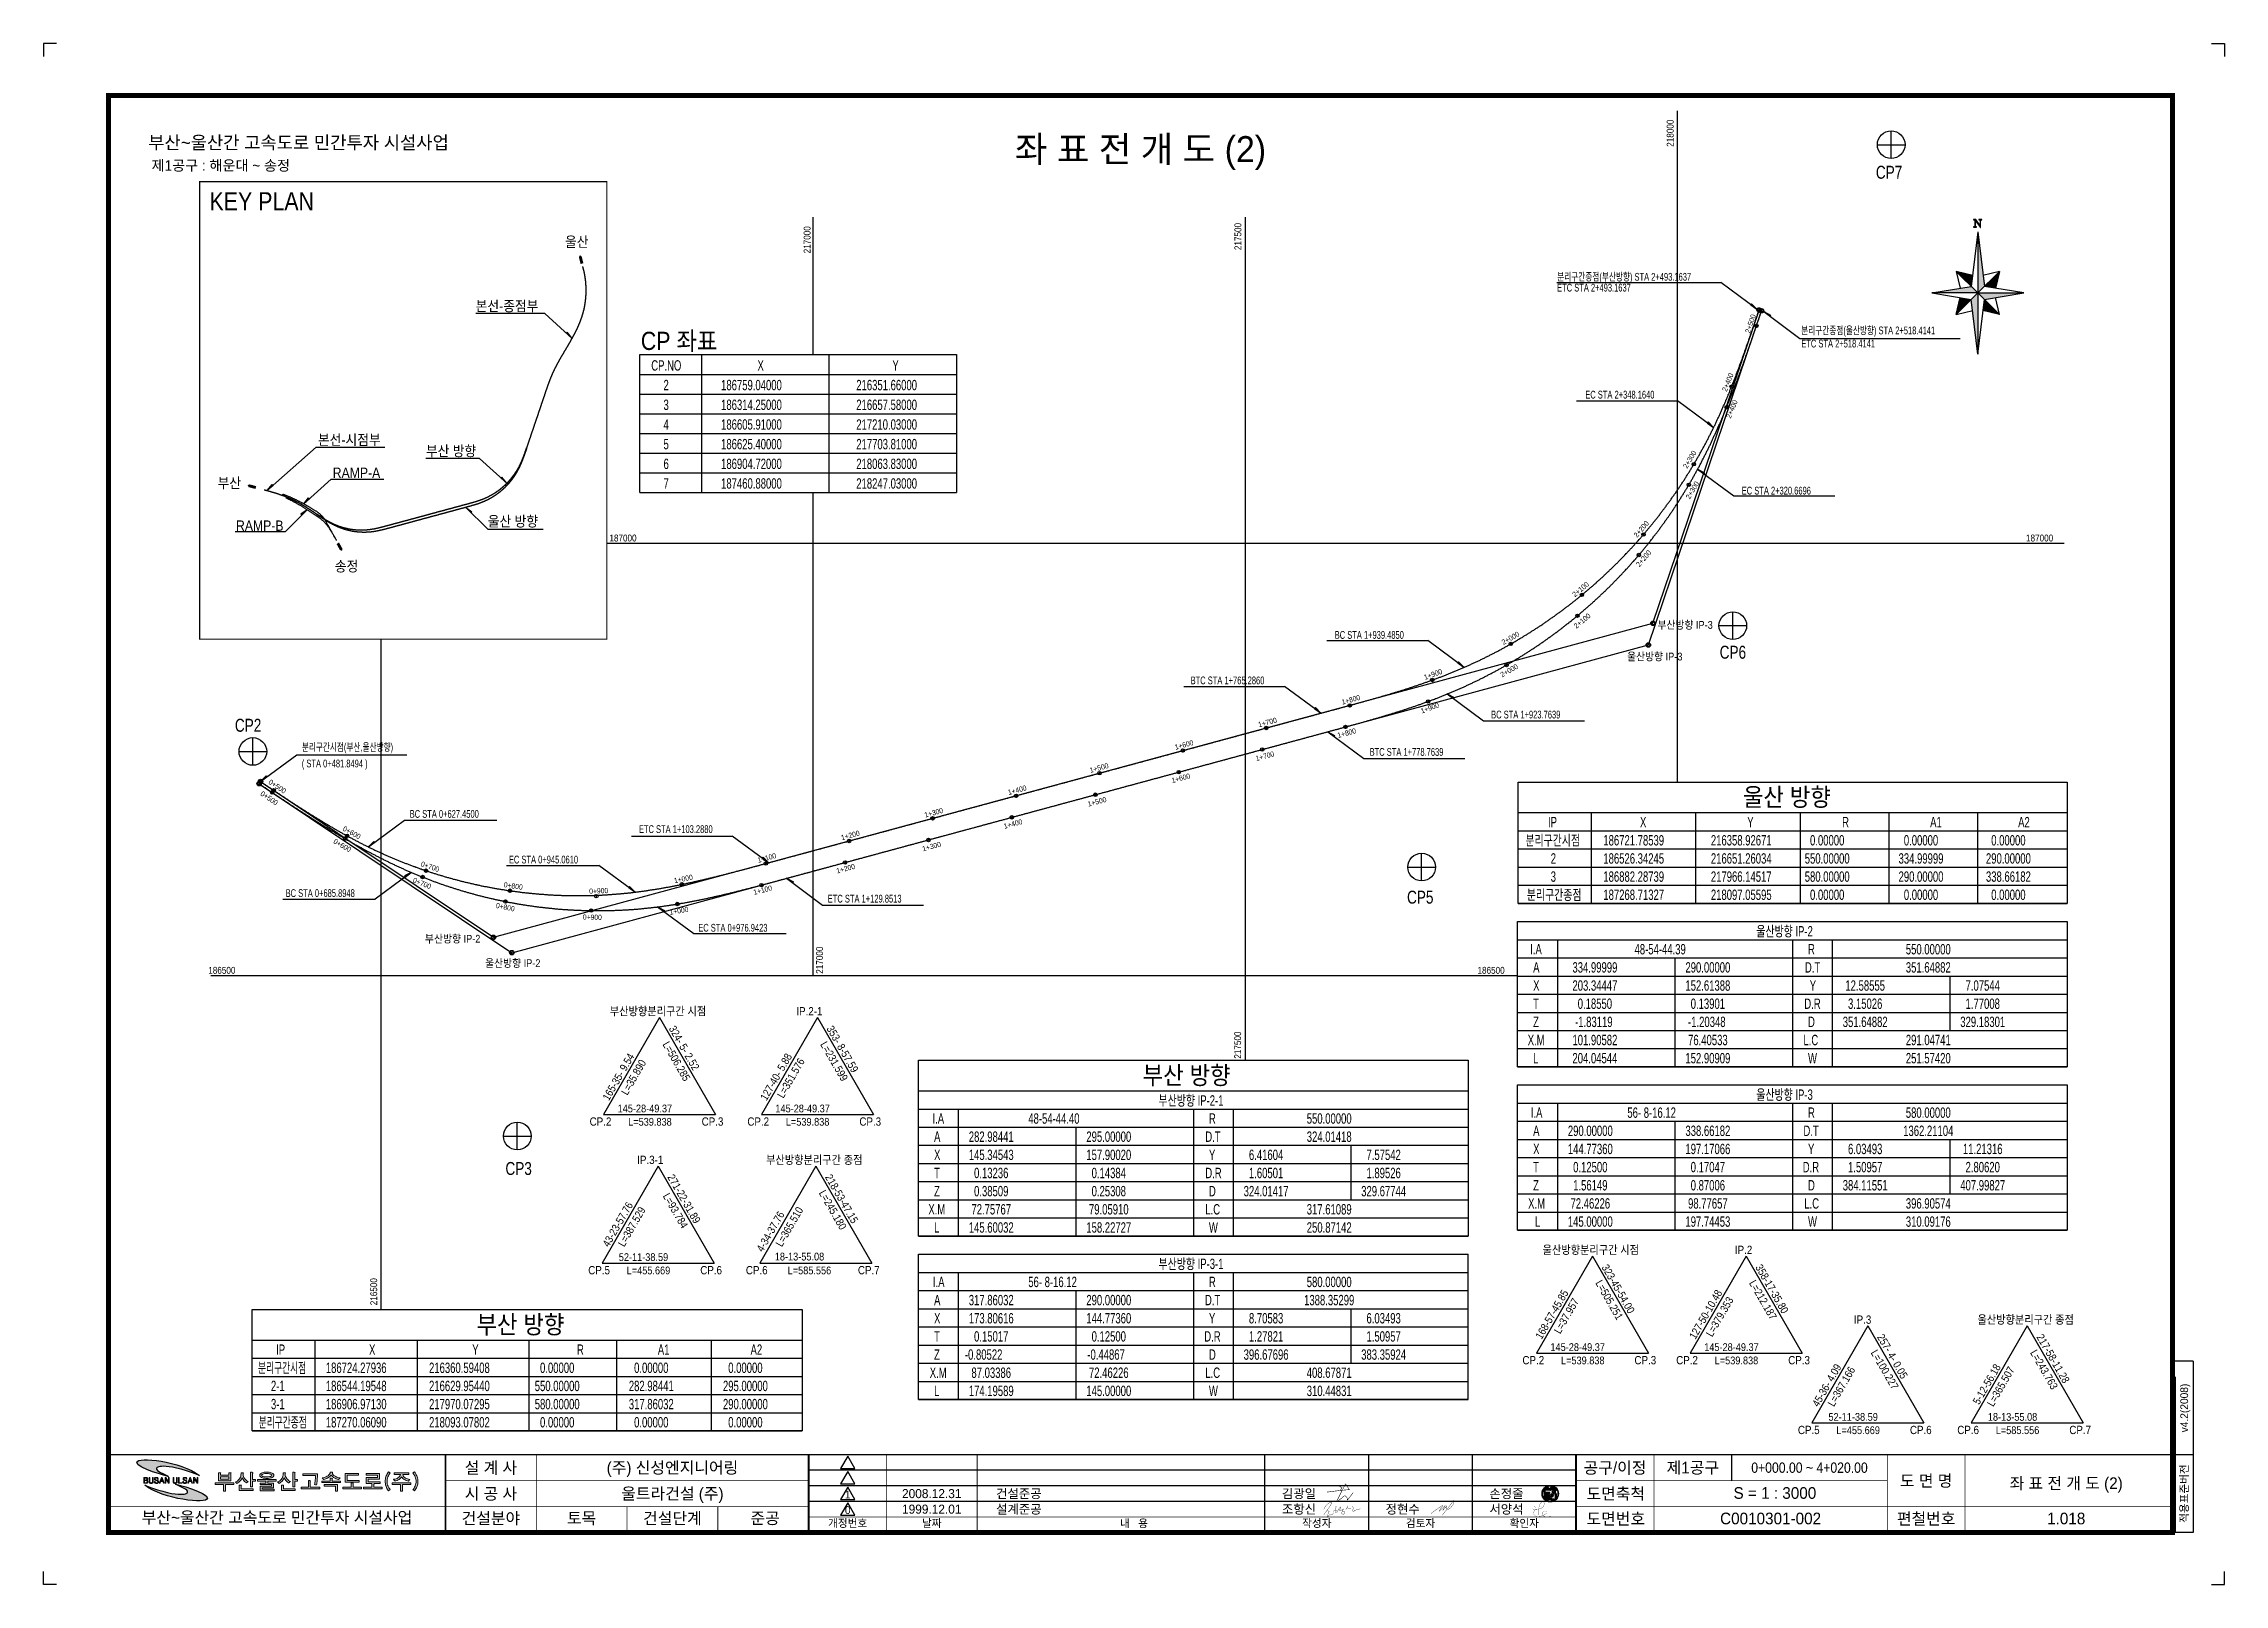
# Model space of a CAD drawing. Header units: inches. Extents: x 0 to 2523, y 0 to 1782.
import ezdxf
from ezdxf.enums import TextEntityAlignment as Align

# ---------------------------------------------------------------- set-up
doc = ezdxf.new("R2010")
doc.units = ezdxf.units.IN
doc.header["$LTSCALE"] = 12
doc.header["$MEASUREMENT"] = 0
for name, color, linetype in [('CA-ALGN-CNTL', 2, 'Continuous'), ('CA-ALGN-STSM', 2, 'Continuous'), ('CA-ALGN-TEXT', 3, 'Continuous'), ('CA-LEAL', 1, 'Continuous'), ('CA-LEAT', 3, 'Continuous'), ('CA-TABL-LIN1', 4, 'Continuous'), ('CA-TABL-LIN2', 1, 'Continuous'), ('CA-TABL-TEX1', 6, 'Continuous'), ('CA-TABL-TEX2', 3, 'Continuous'), ('CV-GRID-LINE', 1, 'Continuous'), ('CV-GRID-TEXT', 4, 'Continuous'), ('CV-SURV-SYMB', 3, 'Continuous'), ('CV-SURV-TEXT', 3, 'Continuous'), ('CX-BORD', 3, 'Continuous'), ('CX-BORD-LIN1', 4, 'Continuous'), ('CX-BORD-LIN2', 3, 'Continuous'), ('CX-BORD-TEX2', 7, 'Continuous'), ('CX-BORD-TEX3', 6, 'Continuous'), ('CX-MISC', 2, 'Continuous'), ('CZ-LIN1', 7, 'Continuous'), ('CZ-SYMB', 2, 'Continuous'), ('CZ-TEX1', 6, 'Continuous'), ('CZ-TEX3', 2, 'Continuous')]:
    doc.layers.add(name, color=color, linetype=linetype)
doc.styles.add('GHG1', font='Dotum.ttf')
doc.styles.add('GHS', font='Dotum.ttf')
doc.styles.add('RP2', font='Dotum.ttf')
doc.styles.add('TB_TEXT', font='Dotum.ttf')
doc.styles.add('TB_WBTXT', font='Dotum.ttf')
doc.styles.add('TB_WMTXT', font='Dotum.ttf')

msp = doc.modelspace()

# ---------------------------------------------------------------- texts
at = {"layer": 'CA-ALGN-TEXT', "style": 'RP2'}
for s, rotation, width, p in [('2+500 ', 71.2003, 0.826772, (1974, 1446.6)), ('2+400', 68.2666, 0.815534, (1947.2, 1379)), ('2+400', 67.7826, 0.815534, (1951.8, 1348)), ('2+300', 59.2694, 0.815534, (1901.4, 1290.1)), ('2+300', 59.4759, 0.815534, (1904.5, 1254.6)), ('2+200', 49.3908, 0.815534, (1843.5, 1210.2)), ('2+200', 49.5974, 0.815534, (1846.3, 1176.3)), ('2+100', 39.5123, 0.815534, (1771.6, 1141.6)), ('2+100', 39.7188, 0.815534, (1773.5, 1105.1)), ('2+000', 29.6337, 0.815534, (1689, 1086.4)), ('2+000', 29.8402, 0.815534, (1687.5, 1048.9)), ('1+900', 19.9828, 0.815534, (1598.2, 1046)), ('1+800', 15.272, 0.815534, (1502.6, 1017.4)), ('1+900', 20.154, 0.815534, (1594.5, 1007.1)), ('1+700', 15.1472, 0.815534, (1406.1, 991.3)), ('1+800', 15.3008, 0.815534, (1497.8, 978.9)), ('1+600', 15.1472, 0.815534, (1309.6, 965.2)), ('1+700', 15.1472, 0.815534, (1403.1, 952.2)), ('1+500 ', 15.1472, 0.826772, (1211.1, 938.5)), ('1+600', 15.1472, 0.815534, (1305.9, 926.7)), ('0+500 ', 326.3189, 0.826772, (250.1, 913)), ('0+500 ', 326.3527, 0.826772, (259.5, 926.5)), ('1+400', 15.1472, 0.815534, (1116.5, 912.9)), ('1+500 ', 15.1472, 0.826772, (1208.7, 899.4)), ('1+300', 15.1472, 0.815534, (1020, 886.8)), ('1+400', 15.1472, 0.815534, (1111.7, 873.8)), ('0+600', 329.7983, 0.815534, (334.6, 857.6)), ('0+600', 331.2287, 0.815534, (345.5, 872.2)), ('1+200', 15.1472, 0.815534, (923.5, 860.6)), ('1+300', 15.1472, 0.815534, (1017.5, 847.7)), ('0+700', 341.3766, 0.815534, (435.8, 830.8)), ('1+100', 15.1436, 0.815534, (826.9, 834.5)), ('0+700', 338.3324, 0.815534, (426.5, 812.1)), ('0+800', 351.794, 0.815534, (532.1, 806.4)), ('1+000', 11.6352, 0.815534, (730, 810.9)), ('1+100', 14.8436, 0.815534, (822.1, 797.3)), ('1+200', 15.1472, 0.815534, (918.1, 822.1)), ('0+800', 348.7498, 0.815534, (522.8, 782.5)), ('0+900', 2.2114, 0.815534, (631.3, 798.7)), ('1+000', 9.4035, 0.815534, (724.7, 774.4)), ('0+900', 359.1672, 0.815534, (623.8, 768.8))]:
    msp.add_text(s, height=6, rotation=rotation, dxfattribs=dict(at, width=width)).set_placement(p)
at = {"layer": 'CA-LEAT', "style": 'GHS', "width": 0.7}
for s, p in [('분리구간종점(부산방향) STA 2+493.1637', (1751.2, 1507.8)), ('ETC STA 2+493.1637', (1751, 1495.3)), ('분리구간종점(울산방향) STA 2+518.4141', (2033.5, 1445.8)), ('ETC STA 2+518.4141', (2033.5, 1430.6)), ('EC STA 2+348.1640', (1783.6, 1371.5)), ('EC STA 2+320.6696', (1964.6, 1260.5)), ('BC STA 1+939.4850', (1493.7, 1093.6)), ('BTC STA 1+765.2860', (1327, 1041)), ('BC STA 1+923.7639', (1674.7, 1001.5)), ('분리구간시점(부산,울산방향)', (298.7, 963.9)), ('BTC STA 1+778.7639', (1534.1, 958.3)), ('( STA 0+481.8494 )', (298.7, 944.9)), ('BC STA 0+627.4500', (423.5, 886.6)), ('ETC STA 1+103.2880', (688.7, 869)), ('EC STA 0+945.0610', (538.3, 833.8)), ('BC STA 0+685.8948', (280, 795)), ('ETC STA 1+129.8513', (907.2, 788.6)), ('EC STA 0+976.9423', (757.4, 754.9))]:
    msp.add_text(s, height=9, rotation=360, dxfattribs=at).set_placement(p)
at = {"layer": 'CA-LEAT', "style": 'GHG1', "width": 0.9}
for s, p in [('본선-종점부', (499.9, 1472.5)), ('본선-시점부', (317.4, 1317.8)), ('부산 방향', (442.3, 1304.9)), ('RAMP-A', (334.5, 1279.6)), ('울산 방향', (513.9, 1223.5)), ('RAMP-B', (222.6, 1218.5))]:
    msp.add_text(s, height=12, dxfattribs=at).set_placement(p)
at = {"layer": 'CA-TABL-TEX1', "style": 'GHS', "width": 0.7}
for s, p in [('CP.NO', (703, 1403.8)), ('X', (825.9, 1403.8)), ('Y', (982, 1403.8)), ('IP', (1740.5, 875.6)), ('X', (1846.9, 875.6)), ('Y', (1971, 875.6)), ('R', (2080.8, 875.6)), ('A1', (2182.6, 875.6)), ('A2', (2284.4, 875.6)), ('울산방향 IP-2', (1981.5, 749.4)), ('I.A', (1719.9, 728.6)), ('R', (2041.3, 728.6)), ('A', (1723.3, 707.6)), ('D.T', (2037.7, 707.6)), ('X', (1723.3, 686.6)), ('Y', (2043.3, 686.6)), ('T', (1723.3, 665.6)), ('Z', (1723.3, 644.6)), ('D.R', (2037, 665.6)), ('D', (2041.3, 644.6)), ('X.M', (1717, 623.6)), ('L.C', (2036, 623.6)), ('L', (1723.3, 602.6)), ('W', (2041.3, 602.6)), ('부산방향 IP-2-1', (1289.9, 553.7)), ('울산방향 IP-3', (1981.5, 560.4)), ('I.A', (1028.4, 532.8)), ('R', (1348.2, 532.8)), ('I.A', (1720.6, 539.6)), ('A', (1723.3, 518.6)), ('D.T', (2036, 518.6)), ('R', (2041.3, 539.6)), ('A', (1030.2, 511.8)), ('D.T', (1344, 511.8)), ('X', (1723.3, 497.6)), ('Y', (2041.3, 497.6)), ('X', (1030.2, 490.8)), ('T', (1030.2, 469.8)), ('D.R', (1344, 469.8)), ('Y', (1348.2, 490.8)), ('T', (1723.3, 476.6)), ('D.R', (2035.2, 476.6)), ('Z', (1030.2, 448.8)), ('D', (1348.2, 448.8)), ('Z', (1723.3, 455.6)), ('D', (2041.3, 455.6)), ('X.M', (1023.6, 427.8)), ('L.C', (1344, 427.8)), ('X.M', (1717.5, 434.6)), ('L.C', (2037, 434.6)), ('L', (1030.2, 406.8)), ('W', (1348.2, 406.8)), ('L', (1725.4, 413.6)), ('W', (2041.3, 413.6)), ('I.A', (1028.9, 343.8)), ('부산방향 IP-3-1', (1289.9, 364.7)), ('R', (1348.2, 343.8)), ('A', (1030.2, 322.8)), ('D.T', (1343.6, 322.8)), ('X', (1030.2, 301.8)), ('Y', (1348.2, 301.8)), ('A2', (817.9, 265.5)), ('T', (1030.2, 280.8)), ('D.R', (1342.8, 280.8)), ('IP', (269, 265.5)), ('X', (376.5, 265.5)), ('Y', (495.9, 265.5)), ('R', (617.1, 265.5)), ('A1', (710.6, 265.5)), ('Z', (1030.2, 259.8)), ('D', (1348.2, 259.8)), ('X.M', (1025.2, 238.8)), ('L', (1030.2, 217.8)), ('L.C', (1344, 238.8)), ('W', (1348.2, 217.8))]:
    msp.add_text(s, height=12, rotation=360, dxfattribs=at).set_placement(p)
at = {"layer": 'CA-TABL-TEX1', "style": 'GHS', "width": 0.9}
for s, p in [('부산방향분리구간 시점', (655, 658.1)), ('IP.2-1', (870.9, 658.1)), ('CP.2', (631.7, 530.5)), ('CP.3', (761.3, 530.5)), ('CP.2', (814.2, 530.5)), ('CP.3', (943.8, 530.5)), ('IP.3-1', (686.8, 486.2)), ('부산방향분리구간 종점', (835.8, 486.2)), ('울산방향분리구간 시점', (1734.2, 382.1)), ('IP.2', (1956.7, 382.1)), ('CP.5', (630.1, 358.6)), ('CP.6', (759.7, 358.6)), ('CP.6', (812.5, 358.6)), ('CP.7', (942.1, 358.6)), ('IP.3', (2094.4, 301.4)), ('울산방향분리구간 종점', (2237.3, 301.4)), ('CP.2', (1710.9, 254.5)), ('CP.3', (1840.5, 254.5)), ('CP.2', (1888.8, 254.5)), ('CP.3', (2018.4, 254.5)), ('CP.5', (2029.6, 173.8)), ('CP.6', (2159.2, 173.8)), ('CP.6', (2214, 173.8)), ('CP.7', (2343.6, 173.8))]:
    msp.add_text(s, height=9.6, dxfattribs=at).set_placement(p)
at = {"layer": 'CA-TABL-TEX2'}
for s, height, rotation, style, width, p in [('2', 12, 360, 'GHS', 0.7, (717.2, 1381.1)), ('186759.04000', 12, 360, 'GHS', 0.7, (783.8, 1381.1)), ('216351.66000', 12, 360, 'GHS', 0.7, (940.2, 1381.1)), ('3', 12, 360, 'GHS', 0.7, (717.2, 1358.3)), ('186314.25000', 12, 360, 'GHS', 0.7, (783.8, 1358.3)), ('216657.58000', 12, 360, 'GHS', 0.7, (940.2, 1358.3)), ('4', 12, 360, 'GHS', 0.7, (717.2, 1335.5)), ('186605.91000', 12, 360, 'GHS', 0.7, (783.8, 1335.5)), ('217210.03000', 12, 360, 'GHS', 0.7, (940.2, 1335.5)), ('5', 12, 360, 'GHS', 0.7, (717.2, 1312.8)), ('186625.40000', 12, 360, 'GHS', 0.7, (783.8, 1312.8)), ('217703.81000', 12, 360, 'GHS', 0.7, (940.2, 1312.8)), ('6', 12, 360, 'GHS', 0.7, (717.2, 1290)), ('186904.72000', 12, 360, 'GHS', 0.7, (783.8, 1290)), ('218063.83000', 12, 360, 'GHS', 0.7, (940.2, 1290)), ('7', 12, 360, 'GHS', 0.7, (717.2, 1267.3)), ('187460.88000', 12, 360, 'GHS', 0.7, (783.8, 1267.3)), ('218247.03000', 12, 360, 'GHS', 0.7, (940.2, 1267.3)), ('분리구간시점', 12, 360, 'GHS', 0.7, (1714.3, 854.6)), ('186721.78539', 12, 360, 'GHS', 0.7, (1804.5, 854.6)), ('216358.92671', 12, 360, 'GHS', 0.7, (1928.9, 854.6)), ('    0.00000', 12, 360, 'GHS', 0.7, (2031.4, 854.6)), ('   0.00000', 12, 360, 'GHS', 0.7, (2143, 854.6)), ('   0.00000', 12, 360, 'GHS', 0.7, (2244.1, 854.6)), ('2', 12, 360, 'GHS', 0.7, (1743.6, 833.6)), ('186526.34245', 12, 360, 'GHS', 0.7, (1804.5, 833.6)), ('216651.26034', 12, 360, 'GHS', 0.7, (1928.9, 833.6)), ('  550.00000', 12, 360, 'GHS', 0.7, (2031.4, 833.6)), (' 334.99999', 12, 360, 'GHS', 0.7, (2143, 833.6)), (' 290.00000', 12, 360, 'GHS', 0.7, (2244.1, 833.6)), ('3', 12, 360, 'GHS', 0.7, (1743.6, 812.6)), ('186882.28739', 12, 360, 'GHS', 0.7, (1804.5, 812.6)), ('217966.14517', 12, 360, 'GHS', 0.7, (1928.9, 812.6)), ('  580.00000', 12, 360, 'GHS', 0.7, (2031.4, 812.6)), (' 290.00000', 12, 360, 'GHS', 0.7, (2143, 812.6)), (' 338.66182', 12, 360, 'GHS', 0.7, (2244.1, 812.6)), ('분리구간종점', 12, 360, 'GHS', 0.7, (1716, 791.6)), ('187268.71327', 12, 360, 'GHS', 0.7, (1804.5, 791.6)), ('218097.05595', 12, 360, 'GHS', 0.7, (1928.9, 791.6)), ('    0.00000', 12, 360, 'GHS', 0.7, (2031.4, 791.6)), ('   0.00000', 12, 360, 'GHS', 0.7, (2143, 791.6)), ('   0.00000', 12, 360, 'GHS', 0.7, (2244.1, 791.6)), ('48-54-44.39', 12, 360, 'GHS', 0.7, (1840.6, 728.6)), ('   550.00000', 12, 360, 'GHS', 0.7, (2145.3, 728.6)), ('   334.99999', 12, 360, 'GHS', 0.7, (1759.6, 707.6)), ('   290.00000', 12, 360, 'GHS', 0.7, (1890.3, 707.6)), ('   351.64882', 12, 360, 'GHS', 0.7, (2145.3, 707.6)), ('   203.34447', 12, 360, 'GHS', 0.7, (1759.6, 686.6)), ('   152.61388', 12, 360, 'GHS', 0.7, (1890.3, 686.6)), ('    12.58555', 12, 360, 'GHS', 0.7, (2072.3, 686.6)), ('     7.07544', 12, 360, 'GHS', 0.7, (2208.3, 686.6)), ('    -1.83119', 12, 360, 'GHS', 0.7, (1759.6, 644.6)), ('     0.18550', 12, 360, 'GHS', 0.7, (1759.6, 665.6)), ('    -1.20348', 12, 360, 'GHS', 0.7, (1890.3, 644.6)), ('     0.13901', 12, 360, 'GHS', 0.7, (1890.3, 665.6)), ('   351.64882', 12, 360, 'GHS', 0.7, (2072.3, 644.6)), ('     3.15026', 12, 360, 'GHS', 0.7, (2072.3, 665.6)), ('   329.18301', 12, 360, 'GHS', 0.7, (2208.3, 644.6)), ('     1.77008', 12, 360, 'GHS', 0.7, (2208.3, 665.6)), ('324- 5- 2.52', 9, 300, 'RP2', 0.9, (722.9, 642.9)), ('353- 8-57.59', 9, 300, 'RP2', 0.9, (905.4, 642.9)), ('   101.90582', 12, 360, 'GHS', 0.7, (1759.6, 623.6)), ('    76.40533', 12, 360, 'GHS', 0.7, (1890.3, 623.6)), ('   291.04741', 12, 360, 'GHS', 0.7, (2145.3, 623.6)), ('165-35- 9.54', 9, 60, 'RP2', 0.9, (653.9, 558.7)), ('L=35.890', 9, 60, 'RP2', 0.9, (675.3, 565)), ('L=506.285', 9, 300, 'RP2', 0.9, (715.7, 624.6)), ('127-40- 5.88', 9, 60, 'RP2', 0.9, (836.3, 558.7)), ('L=351.576', 9, 60, 'RP2', 0.9, (855.8, 561.5)), ('L=231.599', 9, 300, 'RP2', 0.9, (898.1, 624.6)), ('   204.04544', 12, 360, 'GHS', 0.7, (1759.6, 602.6)), ('   152.90909', 12, 360, 'GHS', 0.7, (1890.3, 602.6)), ('   251.57420', 12, 360, 'GHS', 0.7, (2145.3, 602.6)), ('48-54-44.40', 12, 360, 'GHS', 0.7, (1139.2, 532.8)), ('   550.00000', 12, 360, 'GHS', 0.7, (1452.2, 532.8)), ('   290.00000', 12, 360, 'GHS', 0.7, (1754.3, 518.6)), ('56- 8-16.12', 12, 360, 'GHS', 0.7, (1832.3, 539.6)), ('   338.66182', 12, 360, 'GHS', 0.7, (1890.3, 518.6)), ('  1362.21104', 12, 360, 'GHS', 0.7, (2145.3, 518.6)), ('   580.00000', 12, 360, 'GHS', 0.7, (2145.3, 539.6)), ('   282.98441', 12, 360, 'GHS', 0.7, (1061.2, 511.8)), ('   295.00000', 12, 360, 'GHS', 0.7, (1197.2, 511.8)), ('   324.01418', 12, 360, 'GHS', 0.7, (1452.2, 511.8)), ('   144.77360', 12, 360, 'GHS', 0.7, (1754.3, 497.6)), ('   197.17066', 12, 360, 'GHS', 0.7, (1890.3, 497.6)), ('     6.03493', 12, 360, 'GHS', 0.7, (2072.3, 497.6)), ('    11.21316', 12, 360, 'GHS', 0.7, (2208.3, 497.6)), ('   145.34543', 12, 360, 'GHS', 0.7, (1061.2, 490.8)), ('     0.13236', 12, 360, 'GHS', 0.7, (1061.2, 469.8)), ('   157.90020', 12, 360, 'GHS', 0.7, (1197.2, 490.8)), ('     0.14384', 12, 360, 'GHS', 0.7, (1197.2, 469.8)), ('     6.41604', 12, 360, 'GHS', 0.7, (1379.2, 490.8)), ('     1.60501', 12, 360, 'GHS', 0.7, (1379.2, 469.8)), ('     7.57542', 12, 360, 'GHS', 0.7, (1515.2, 490.8)), ('     1.89526', 12, 360, 'GHS', 0.7, (1515.2, 469.8)), ('     0.12500', 12, 360, 'GHS', 0.7, (1754.3, 476.6)), ('     0.17047', 12, 360, 'GHS', 0.7, (1890.3, 476.6)), ('     1.50957', 12, 360, 'GHS', 0.7, (2072.3, 476.6)), ('     2.80620', 12, 360, 'GHS', 0.7, (2208.3, 476.6)), ('271-22-31.89', 9, 300, 'RP2', 0.9, (721.3, 471)), ('L=245.180', 9, 300, 'RP2', 0.9, (896.5, 452.7)), ('218-53-47.15', 9, 300, 'RP2', 0.9, (903.7, 471)), ('     0.38509', 12, 360, 'GHS', 0.7, (1061.2, 448.8)), ('     0.25308', 12, 360, 'GHS', 0.7, (1197.2, 448.8)), ('   324.01417', 12, 360, 'GHS', 0.7, (1379.2, 448.8)), ('   329.67744', 12, 360, 'GHS', 0.7, (1515.2, 448.8)), ('     1.56149', 12, 360, 'GHS', 0.7, (1754.3, 455.6)), ('     0.87006', 12, 360, 'GHS', 0.7, (1890.3, 455.6)), ('   384.11551', 12, 360, 'GHS', 0.7, (2072.3, 455.6)), ('   407.99827', 12, 360, 'GHS', 0.7, (2208.3, 455.6)), (' 43-23-57.76', 9, 60, 'RP2', 0.9, (652.3, 386.8)), ('L=387.529', 9, 60, 'RP2', 0.9, (671.7, 389.6)), ('L=93.784', 9, 300, 'RP2', 0.9, (716, 449.2)), ('  4-34-37.76', 9, 60, 'RP2', 0.9, (829, 378.6)), ('L=365.510', 9, 60, 'RP2', 0.9, (854.1, 389.6)), ('    72.75767', 12, 360, 'GHS', 0.7, (1061.2, 427.8)), ('    79.05910', 12, 360, 'GHS', 0.7, (1197.2, 427.8)), ('   317.61089', 12, 360, 'GHS', 0.7, (1452.2, 427.8)), ('    72.46226', 12, 360, 'GHS', 0.7, (1754.3, 434.6)), ('    98.77657', 12, 360, 'GHS', 0.7, (1890.3, 434.6)), ('   396.90574', 12, 360, 'GHS', 0.7, (2145.3, 434.6)), ('   145.60032', 12, 360, 'GHS', 0.7, (1061.2, 406.8)), ('   158.22727', 12, 360, 'GHS', 0.7, (1197.2, 406.8)), ('   250.87142', 12, 360, 'GHS', 0.7, (1452.2, 406.8)), ('   145.00000', 12, 360, 'GHS', 0.7, (1754.3, 413.6)), ('   197.74453', 12, 360, 'GHS', 0.7, (1890.3, 413.6)), ('   310.09176', 12, 360, 'GHS', 0.7, (2145.3, 413.6)), ('56- 8-16.12', 12, 360, 'GHS', 0.7, (1139.2, 343.8)), ('   580.00000', 12, 360, 'GHS', 0.7, (1452.2, 343.8)), ('323-45-54.00', 9, 300, 'RP2', 0.9, (1802.1, 366.8)), ('358-17-35.80', 9, 300, 'RP2', 0.9, (1980, 366.8)), ('   317.86032', 12, 360, 'GHS', 0.7, (1061.2, 322.8)), ('   290.00000', 12, 360, 'GHS', 0.7, (1197.2, 322.8)), ('  1388.35299', 12, 360, 'GHS', 0.7, (1452.2, 322.8)), ('168-57-45.85', 9, 60, 'RP2', 0.9, (1733.1, 282.7)), ('L=37.957', 9, 60, 'RP2', 0.9, (1754.5, 289)), ('L=505.251', 9, 300, 'RP2', 0.9, (1794.9, 348.6)), ('127-50-10.48', 9, 60, 'RP2', 0.9, (1911, 282.7)), ('L=379.353', 9, 60, 'RP2', 0.9, (1930.4, 285.5)), ('L=212.187', 9, 300, 'RP2', 0.9, (1972.7, 348.6)), ('   173.80616', 12, 360, 'GHS', 0.7, (1061.2, 301.8)), ('   144.77360', 12, 360, 'GHS', 0.7, (1197.2, 301.8)), ('     8.70583', 12, 360, 'GHS', 0.7, (1379.2, 301.8)), ('     6.03493', 12, 360, 'GHS', 0.7, (1515.2, 301.8)), ('     0.15017', 12, 360, 'GHS', 0.7, (1061.2, 280.8)), ('     0.12500', 12, 360, 'GHS', 0.7, (1197.2, 280.8)), ('     1.27821', 12, 360, 'GHS', 0.7, (1379.2, 280.8)), ('     1.50957', 12, 360, 'GHS', 0.7, (1515.2, 280.8)), ('257- 4- 0.05', 9, 300, 'RP2', 0.9, (2120.8, 286.2)), ('217-58-11.28', 9, 300, 'RP2', 0.9, (2305.2, 286.2)), ('분리구간시점', 12, 360, 'GHS', 0.6, (248.1, 244.5)), ('186724.27936', 12, 360, 'GHS', 0.7, (326.5, 244.5)), ('216360.59408', 12, 360, 'GHS', 0.7, (445.9, 244.5)), ('    0.00000', 12, 360, 'GHS', 0.7, (562.1, 244.5)), ('   0.00000', 12, 360, 'GHS', 0.7, (674, 244.5)), ('   0.00000', 12, 360, 'GHS', 0.7, (782.9, 244.5)), ('     -0.80522', 12, 360, 'GHS', 0.7, (1050.6, 259.8)), ('    -0.44867', 12, 360, 'GHS', 0.7, (1195.3, 259.8)), ('   396.67696', 12, 360, 'GHS', 0.7, (1379.2, 259.8)), ('   383.35924', 12, 360, 'GHS', 0.7, (1515.2, 259.8)), (' 45-36- 4.09', 9, 60, 'RP2', 0.9, (2051.8, 202)), ('L=100.227', 9, 300, 'RP2', 0.9, (2113.5, 268)), ('  5-12-56.18', 9, 60, 'RP2', 0.9, (2236.2, 202)), ('L=365.507', 9, 60, 'RP2', 0.9, (2255.6, 204.8)), ('L=243.763', 9, 300, 'RP2', 0.9, (2297.9, 268)), ('2-1', 12, 360, 'GHS', 0.7, (263, 223.5)), ('186544.19548', 12, 360, 'GHS', 0.7, (326.5, 223.5)), ('216629.95440', 12, 360, 'GHS', 0.7, (445.9, 223.5)), ('  550.00000', 12, 360, 'GHS', 0.7, (562.1, 223.5)), (' 282.98441', 12, 360, 'GHS', 0.7, (674, 223.5)), (' 295.00000', 12, 360, 'GHS', 0.7, (782.9, 223.5)), ('   174.19589', 12, 360, 'GHS', 0.7, (1061.2, 217.8)), ('    87.03386', 12, 360, 'GHS', 0.7, (1061.2, 238.8)), ('   145.00000', 12, 360, 'GHS', 0.7, (1197.2, 217.8)), ('    72.46226', 12, 360, 'GHS', 0.7, (1197.2, 238.8)), ('   408.67871', 12, 360, 'GHS', 0.7, (1452.2, 238.8)), ('   310.44831', 12, 360, 'GHS', 0.7, (1452.2, 217.8)), ('L=367.166', 9, 60, 'RP2', 0.9, (2071.2, 204.8)), ('3-1', 12, 360, 'GHS', 0.7, (263, 202.5)), ('186906.97130', 12, 360, 'GHS', 0.7, (326.5, 202.5)), ('217970.07295', 12, 360, 'GHS', 0.7, (445.9, 202.5)), ('  580.00000', 12, 360, 'GHS', 0.7, (562.1, 202.5)), (' 317.86032', 12, 360, 'GHS', 0.7, (674, 202.5)), (' 290.00000', 12, 360, 'GHS', 0.7, (782.9, 202.5)), ('분리구간종점', 12, 360, 'GHS', 0.6, (248.8, 181.5)), ('187270.06090', 12, 360, 'GHS', 0.7, (326.5, 181.5)), ('218093.07802', 12, 360, 'GHS', 0.7, (445.9, 181.5)), ('    0.00000', 12, 360, 'GHS', 0.7, (562.1, 181.5)), ('   0.00000', 12, 360, 'GHS', 0.7, (674, 181.5)), ('   0.00000', 12, 360, 'GHS', 0.7, (782.9, 181.5))]:
    msp.add_text(s, height=height, rotation=rotation, dxfattribs=dict(at, style=style, width=width)).set_placement(p)
at = {"layer": 'CA-TABL-TEX2', "style": 'RP2', "width": 0.9}
for s, p in [('145-28-49.37', (664.1, 545.9)), ('L=539.838', (676.3, 530.5)), ('145-28-49.37', (846.6, 545.9)), ('L=539.838', (858.7, 530.5)), (' 52-11-38.59', (662.5, 374)), (' 18-13-55.08', (843, 374.6)), ('L=455.669', (674.6, 358.6)), ('L=585.556', (860.8, 358.6)), ('145-28-49.37', (1743.3, 269.9)), ('145-28-49.37', (1921.2, 269.9)), ('L=539.838', (1755.5, 254.5)), ('L=539.838', (1933.3, 254.5)), (' 52-11-38.59', (2062, 189.2)), ('L=455.669', (2074.1, 173.8)), (' 18-13-55.08', (2246.4, 189.2)), ('L=585.556', (2258.5, 173.8))]:
    msp.add_text(s, height=9, dxfattribs=at).set_placement(p)
at = {"layer": 'CV-GRID-TEXT', "linetype": 'Continuous', "style": 'GHS', "width": 0.9}
for s, p in [('218000', (1885.8, 1662.7)), ('217000', (887.3, 1539.4)), ('217500', (1385.7, 1543.2)), ('217000', (901.7, 706.2)), ('217500', (1385.4, 608)), ('216500', (385.9, 322.8))]:
    msp.add_text(s, height=8, rotation=90, dxfattribs=at).set_placement(p)
for s, p in [('187000', (654.6, 1206.2)), ('187000', (2293.5, 1206.2)), ('186500', (190.5, 706.2)), ('186500', (1658.9, 706.2))]:
    msp.add_text(s, height=8, dxfattribs=at).set_placement(p)
at = {"layer": 'CV-SURV-TEXT', "color": 2, "style": 'GHS', "width": 0.8}
for s, p in [('CP7', (2119.8, 1625.7)), ('CP6', (1939.1, 1070.6)), ('CP2', (221.3, 986.1)), ('CP5', (1577.4, 787.3)), ('CP3', (534.3, 473.5))]:
    msp.add_text(s, height=15, dxfattribs=at).set_placement(p)
at = {"layer": 'CZ-TEX1', "style": 'GHG1', "width": 0.9}
for s, p in [('KEY PLAN', (191.9, 1589.2)), ('CP 좌표', (690.9, 1427.7)), ('울산 방향', (1966, 900.1)), ('부산 방향', (1271.5, 578.3)), ('부산 방향', (500.8, 290))]:
    msp.add_text(s, height=21, dxfattribs=at).set_placement(p)
at = {"layer": 'CZ-TEX3', "style": 'GHG1', "width": 0.9}
for s, height, p in [('울산', 12, (603.3, 1546.8)), ('부산', 12, (201.3, 1267.9)), ('송정', 12, (336.9, 1171.5)), ('부산방향 IP-3', 9, (1867, 1105.2)), ('울산방향 IP-3', 9, (1831.9, 1068.6)), ('부산방향 IP-2', 9, (441.2, 742.2)), ('울산방향 IP-2', 9, (510.7, 714))]:
    msp.add_text(s, height=height, dxfattribs=at).set_placement(p)

# ---------------------------------------------------------------- blocks, each defined once
blk = doc.blocks.new('CXGLOGO-EX흑백1')
h = blk.add_hatch(color=74)
edge = h.paths.add_edge_path()
edge.add_spline(control_points=[(3.24, 1.49), (1.67, 2.6), (-1.78, 3.37), (-1.38, 4.71), (-1.38, 4.71), (-1.38, 4.71), (0.38, 7.51), (15.15, 1.88), (15.15, 1.88), (8, 7.3), (-8.94, 9.33), (-8.99, 6.91), (-8.99, 6.91), (-9.03, 4.5), (3.24, 1.49), (3.24, 1.49)], knot_values=[0, 0, 0, 0, 0.25, 0.25, 0.25, 0.25, 0.5, 0.5, 0.5, 0.5, 0.75, 0.75, 0.75, 0.75, 1, 1, 1, 1], degree=3, periodic=0)
h = blk.add_hatch(color=256)
h.paths.add_polyline_path([(11.6, 0.69), (11.94, -0.26), (11.26, -0.26)], flags=16)
h.paths.add_polyline_path([(12.25, -1.14), (12.54, -1.14), (11.73, 1.06), (11.48, 1.06), (10.67, -1.14), (10.96, -1.14), (11.18, -0.49), (12.02, -0.49)])
h.paths.add_polyline_path([(1.54, -1.14), (0.73, 1.06), (0.48, 1.06), (-0.33, -1.14), (-0.04, -1.14), (0.19, -0.49), (1.03, -0.49), (1.25, -1.14)])
h.paths.add_polyline_path([(1.9, -1.14), (2.17, -1.14), (2.17, 0.61), (3.23, -1.14), (3.52, -1.14), (3.52, 1.06), (3.25, 1.06), (3.25, -0.65), (2.21, 1.06), (1.9, 1.06)])
h.paths.add_polyline_path([(5.3, -0.69), (5.27, -0.48), (5.27, 1.06), (5, 1.06), (5, -0.45), (5.03, -0.7), (5.1, -0.9), (5.16, -0.98), (5.32, -1.1), (5.52, -1.17), (5.77, -1.2), (5.79, -1.2), (6.04, -1.17), (6.25, -1.1), (6.41, -1), (6.41, -0.99), (6.53, -0.82), (6.59, -0.61), (6.6, -0.45), (6.6, 1.06), (6.33, 1.06), (6.33, -0.46), (6.29, -0.7), (6.19, -0.86), (6.01, -0.96), (5.79, -0.98), (5.55, -0.94), (5.4, -0.86)])
h.paths.add_polyline_path([(7.36, 1.06), (7.09, 1.06), (7.09, -1.14), (8.47, -1.14), (8.47, -0.93), (7.36, -0.93)])
h.paths.add_polyline_path([(10.02, 1.02), (9.81, 1.08), (9.56, 1.11), (9.56, 1.11), (9.3, 1.08), (9.1, 1.02), (9.01, 0.95), (8.88, 0.78), (8.84, 0.56), (8.84, 0.54), (8.88, 0.31), (9, 0.15), (9.13, 0.06), (9.37, -0.05), (9.48, -0.09), (9.53, -0.11), (9.76, -0.21), (9.83, -0.25), (10, -0.36), (10.06, -0.48), (10.08, -0.62), (10.02, -0.84), (9.94, -0.9), (9.76, -0.97), (9.57, -0.98), (9.32, -0.94), (9.17, -0.86), (9.07, -0.7), (9.04, -0.45), (8.77, -0.45), (8.8, -0.69), (8.87, -0.89), (8.94, -0.99), (9.1, -1.1), (9.31, -1.17), (9.56, -1.2), (9.57, -1.2), (9.84, -1.17), (10.04, -1.12), (10.15, -1.05), (10.28, -0.89), (10.34, -0.68), (10.35, -0.58), (10.32, -0.35), (10.21, -0.18), (10.18, -0.16), (10.05, -0.07), (9.82, 0.03), (9.65, 0.11), (9.38, 0.22), (9.22, 0.31), (9.21, 0.32), (9.13, 0.51), (9.13, 0.57), (9.2, 0.78), (9.25, 0.82), (9.45, 0.89), (9.55, 0.9), (9.78, 0.85), (9.9, 0.77), (10.02, 0.59), (10.05, 0.47), (10.32, 0.47), (10.28, 0.71), (10.17, 0.89), (10.17, 0.9)])
h.paths.add_polyline_path([(12.89, -1.14), (13.16, -1.14), (13.16, 0.61), (14.23, -1.14), (14.52, -1.14), (14.52, 1.06), (14.24, 1.06), (14.24, -0.65), (13.2, 1.06), (12.89, 1.06)])
h.paths.add_polyline_path([(0.27, -0.26), (0.61, 0.69), (0.95, -0.26)], flags=16)
h.paths.add_polyline_path([(-5.98, 0.11), (-5.98, 0.84), (-5.48, 0.84), (-5.24, 0.81), (-5.13, 0.75), (-5.04, 0.57), (-5.04, 0.49), (-5.09, 0.27), (-5.16, 0.19), (-5.34, 0.12), (-5.5, 0.11)], flags=16)
h.paths.add_polyline_path([(-5.98, -0.93), (-5.98, -0.1), (-5.44, -0.1), (-5.2, -0.13), (-5.1, -0.17), (-4.98, -0.33), (-4.96, -0.52), (-5.01, -0.75), (-5.09, -0.85), (-5.27, -0.92), (-5.44, -0.93)], flags=16)
h.paths.add_polyline_path([(-5.12, 1.02), (-5.35, 1.06), (-5.4, 1.06), (-6.25, 1.06), (-6.25, -1.14), (-5.37, -1.14), (-5.12, -1.12), (-4.92, -1.05), (-4.85, -0.99), (-4.74, -0.83), (-4.69, -0.61), (-4.68, -0.52), (-4.72, -0.28), (-4.81, -0.13), (-4.98, 0), (-5.07, 0.03), (-4.88, 0.15), (-4.85, 0.19), (-4.77, 0.39), (-4.76, 0.5), (-4.8, 0.72), (-4.92, 0.9), (-4.94, 0.91)])
h.paths.add_polyline_path([(-3.97, -0.69), (-3.99, -0.48), (-3.99, 1.06), (-4.26, 1.06), (-4.26, -0.45), (-4.24, -0.7), (-4.16, -0.9), (-4.1, -0.98), (-3.95, -1.1), (-3.74, -1.17), (-3.49, -1.2), (-3.48, -1.2), (-3.22, -1.17), (-3.01, -1.1), (-2.86, -1), (-2.85, -0.99), (-2.74, -0.82), (-2.68, -0.61), (-2.66, -0.45), (-2.66, 1.06), (-2.94, 1.06), (-2.94, -0.46), (-2.97, -0.7), (-3.08, -0.86), (-3.26, -0.96), (-3.47, -0.98), (-3.72, -0.94), (-3.87, -0.86)])
h.paths.add_polyline_path([(-0.83, 0.9), (-0.97, 1.02), (-1.18, 1.08), (-1.44, 1.11), (-1.69, 1.08), (-1.89, 1.02), (-1.98, 0.95), (-2.11, 0.78), (-2.16, 0.56), (-2.16, 0.54), (-2.12, 0.31), (-2, 0.15), (-1.86, 0.06), (-1.63, -0.05), (-1.52, -0.09), (-1.47, -0.11), (-1.24, -0.21), (-1.17, -0.25), (-1, -0.36), (-0.93, -0.48), (-0.92, -0.62), (-0.97, -0.84), (-1.05, -0.9), (-1.23, -0.97), (-1.42, -0.98), (-1.67, -0.94), (-1.82, -0.86), (-1.92, -0.7), (-1.96, -0.45), (-2.22, -0.45), (-2.2, -0.69), (-2.12, -0.89), (-2.05, -0.99), (-1.89, -1.1), (-1.69, -1.17), (-1.43, -1.2), (-1.42, -1.2), (-1.16, -1.17), (-0.96, -1.12), (-0.85, -1.05), (-0.71, -0.89), (-0.65, -0.68), (-0.64, -0.58), (-0.68, -0.35), (-0.79, -0.18), (-0.81, -0.16), (-0.95, -0.07), (-1.17, 0.03), (-1.35, 0.11), (-1.61, 0.22), (-1.77, 0.31), (-1.78, 0.32), (-1.86, 0.51), (-1.86, 0.57), (-1.79, 0.78), (-1.74, 0.82), (-1.55, 0.89), (-1.44, 0.9), (-1.22, 0.85), (-1.09, 0.77), (-0.97, 0.59), (-0.95, 0.47), (-0.68, 0.47), (-0.72, 0.71), (-0.82, 0.89)])
h = blk.add_hatch(color=256)
h.paths.add_polyline_path([(63.25, -2.21), (67.68, -2.21), (67.68, -4.14), (68.44, -4.14), (68.44, -1.6), (63.25, -1.6)])
h.paths.add_polyline_path([(74.44, -1.23), (74.5, -1.07), (74.18, -0.99), (73.66, -0.99), (73.66, -2.67), (70.41, -2.67), (70.41, -3.28), (77.61, -3.28), (77.61, -2.67), (74.41, -2.67), (74.41, -1.3)])
h.paths.add_polyline_path([(93.49, -1.61), (96.71, -1.61), (96.71, -0.99), (89.51, -0.99), (89.51, -1.61), (92.73, -1.61), (92.73, -4.14), (93.49, -4.14)])
h.paths.add_polyline_path([(98.53, -1.72), (98.37, -2.14), (98.33, -2.24), (98.14, -2.64), (97.91, -3.02), (97.66, -3.37), (97.51, -3.56), (98.15, -4.08), (98.41, -3.72), (98.64, -3.35), (98.84, -2.96), (99.02, -2.55), (99.1, -2.3), (99.23, -1.88), (99.33, -1.44), (99.4, -1.01), (99.43, -0.57), (99.43, -0.39), (99.41, 0.03), (99.35, 0.47), (99.26, 0.9), (99.13, 1.34), (99.11, 1.39), (98.97, 1.77), (98.79, 2.15), (98.58, 2.55), (98.35, 2.95), (98.16, 3.25), (97.51, 2.85), (97.76, 2.5), (97.99, 2.12), (98.19, 1.72), (98.35, 1.32), (98.51, 0.88), (98.62, 0.44), (98.69, 0.02), (98.72, -0.4), (98.72, -0.42), (98.7, -0.86), (98.63, -1.29)])
h.paths.add_polyline_path([(93.89, 1.53), (93.7, 1.9), (93.59, 2.25), (95.94, 2.25), (95.94, 2.86), (90.28, 2.86), (90.28, 2.25), (92.65, 2.25), (92.53, 1.84), (92.33, 1.47), (92.04, 1.16), (91.73, 0.92), (91.38, 0.74), (91, 0.59), (90.57, 0.47), (90.09, 0.38), (89.95, 0.36), (90.26, 0.07), (90.53, -0.26), (90.95, -0.16), (91.37, -0.02), (91.77, 0.15), (92.15, 0.37), (92.57, 0.66), (92.88, 0.96), (93.09, 1.27), (93.11, 1.32), (93.33, 1.02), (93.63, 0.73), (94.03, 0.44), (94.15, 0.37), (94.54, 0.16), (94.94, -0.02), (95.35, -0.17), (95.77, -0.28), (96, 0.01), (96.29, 0.32), (95.8, 0.42), (95.36, 0.55), (94.97, 0.7), (94.62, 0.88), (94.53, 0.93), (94.17, 1.21)])
h.paths.add_polyline_path([(86.94, -1.7), (87.06, -2.13), (87.12, -2.3), (87.28, -2.72), (87.46, -3.12), (87.67, -3.51), (87.91, -3.88), (88.06, -4.08), (88.71, -3.56), (88.44, -3.21), (88.2, -2.85), (87.98, -2.45), (87.89, -2.24), (87.73, -1.81), (87.61, -1.38), (87.54, -0.96), (87.51, -0.52), (87.51, -0.42), (87.53, -0.01), (87.6, 0.42), (87.7, 0.86), (87.85, 1.3), (87.85, 1.32), (88.03, 1.74), (88.24, 2.13), (88.46, 2.51), (88.71, 2.85), (88.05, 3.25), (87.8, 2.85), (87.57, 2.45), (87.37, 2.06), (87.21, 1.67), (87.1, 1.39), (86.97, 0.95), (86.88, 0.52), (86.82, 0.08), (86.8, -0.35), (86.8, -0.39), (86.81, -0.83), (86.86, -1.26)])
h.paths.add_polyline_path([(79.45, 1.02), (79.45, -1.26), (81.7, -1.26), (81.7, -2.67), (78.45, -2.67), (78.45, -3.28), (85.65, -3.28), (85.65, -2.67), (82.45, -2.67), (82.45, -1.49), (82.46, -1.45), (82.49, -1.41), (82.54, -1.33), (82.55, -1.26), (84.84, -1.26), (84.84, -0.65), (80.21, -0.65), (80.21, 0.42), (84.56, 0.42), (84.56, 2.62), (79.47, 2.62), (79.47, 2), (83.8, 2), (83.8, 1.02)])
h.paths.add_polyline_path([(76.55, 2.56), (71.31, 2.56), (71.31, -0.7), (76.71, -0.7), (76.71, -0.1), (72.08, -0.1), (72.08, 1.94), (76.55, 1.94)])
h.paths.add_polyline_path([(66.12, 0.8), (65.59, 0.8), (65.59, -0.3), (62.37, -0.3), (62.37, -0.9), (69.57, -0.9), (69.57, -0.3), (66.36, -0.3), (66.36, 0.47), (66.39, 0.55), (66.45, 0.71)])
h.paths.add_polyline_path([(66.51, 3.1), (66.13, 3.15), (65.62, 3.15), (65.55, 2.77), (65.38, 2.41), (65.1, 2.07), (64.75, 1.78), (64.42, 1.56), (64.06, 1.38), (63.66, 1.22), (63.23, 1.08), (62.77, 0.98), (62.49, 0.94), (62.76, 0.65), (63.01, 0.34), (63.46, 0.46), (63.9, 0.59), (64.3, 0.74), (64.68, 0.92), (64.87, 1.02), (65.3, 1.3), (65.63, 1.59), (65.88, 1.89), (65.96, 2.01), (66.16, 1.71), (66.45, 1.42), (66.83, 1.14), (67.1, 0.98), (67.47, 0.78), (67.87, 0.62), (68.3, 0.47), (68.73, 0.35), (68.84, 0.33), (69.11, 0.62), (69.42, 0.91), (68.98, 0.98), (68.55, 1.09), (68.14, 1.24), (67.74, 1.41), (67.49, 1.55), (67.05, 1.83), (66.72, 2.14), (66.5, 2.44), (66.43, 2.62), (66.42, 2.8), (66.49, 2.95)])
h.paths.add_polyline_path([(41.14, 1.3), (40.63, 1.32), (40.18, 1.37), (39.79, 1.46), (39.64, 1.51), (39.23, 1.76), (39.15, 1.95), (39.32, 2.24), (39.64, 2.4), (39.99, 2.5), (40.41, 2.56), (40.9, 2.59), (41.14, 2.6), (41.65, 2.58), (42.1, 2.53), (42.48, 2.44), (42.62, 2.4), (43.03, 2.16), (43.12, 1.95), (42.94, 1.67), (42.62, 1.51), (42.27, 1.41), (41.85, 1.34), (41.36, 1.3)], flags=16)
h.paths.add_polyline_path([(41.55, 3.14), (41.14, 3.15), (40.62, 3.13), (40.15, 3.09), (39.72, 3.01), (39.35, 2.9), (39.08, 2.79), (38.67, 2.52), (38.44, 2.21), (38.39, 1.95), (38.48, 1.6), (38.76, 1.31), (39.08, 1.12), (39.42, 0.98), (39.8, 0.87), (40.23, 0.8), (40.71, 0.76), (41.14, 0.75), (41.65, 0.76), (42.12, 0.81), (42.54, 0.89), (42.92, 1), (43.19, 1.12), (43.6, 1.39), (43.83, 1.7), (43.88, 1.95), (43.79, 2.3), (43.51, 2.6), (43.19, 2.79), (42.85, 2.92), (42.47, 3.03), (42.03, 3.1)])
h.paths.add_polyline_path([(47.59, -1.92), (47.27, -1.84), (46.75, -1.84), (46.75, -3.95), (52.12, -3.95), (52.12, -3.34), (47.52, -3.34), (47.52, -2.2), (47.52, -2.14), (47.55, -2.09)])
h.paths.add_polyline_path([(31.34, -1.92), (31.02, -1.84), (30.5, -1.84), (30.5, -3.95), (35.87, -3.95), (35.87, -3.34), (31.27, -3.34), (31.27, -2.2), (31.27, -2.14), (31.29, -2.09)])
h.paths.add_polyline_path([(42.94, -1.66), (42.94, -2.22), (38.57, -2.22), (38.57, -4.04), (43.94, -4.04), (43.94, -3.43), (39.33, -3.43), (39.33, -2.84), (43.7, -2.84), (43.7, -1.05), (41.51, -1.05), (41.51, -0.34), (44.73, -0.34), (44.73, 0.27), (37.53, 0.27), (37.53, -0.34), (40.75, -0.34), (40.75, -1.05), (38.57, -1.05), (38.57, -1.66)])
h.paths.add_polyline_path([(21.28, -0.99), (21.28, -1.61), (24.5, -1.61), (24.5, -4.14), (25.26, -4.14), (25.26, -1.61), (28.48, -1.61), (28.48, -0.99)])
h.paths.add_polyline_path([(51.7, 3.15), (51.16, 3.15), (51.16, -2.53), (51.92, -2.53), (51.92, -0.36), (52.98, -0.36), (52.98, 0.26), (51.92, 0.26), (51.92, 2.67), (51.94, 2.77), (51.98, 2.87), (52.02, 3.07)])
h.paths.add_polyline_path([(48.36, 2.89), (47.98, 2.94), (47.48, 2.94), (47.48, 2.49), (47.44, 2.06), (47.35, 1.64), (47.2, 1.23), (47.01, 0.84), (46.93, 0.69), (46.66, 0.31), (46.37, -0.01), (46.04, -0.29), (45.68, -0.5), (45.32, -0.65), (45.61, -0.92), (45.89, -1.23), (46.26, -0.98), (46.6, -0.71), (46.92, -0.41), (47.04, -0.28), (47.33, 0.08), (47.57, 0.45), (47.76, 0.83), (47.84, 1.05), (48.01, 0.66), (48.24, 0.28), (48.51, -0.08), (48.82, -0.41), (49.15, -0.7), (49.5, -0.96), (49.6, -1.02), (49.91, -0.72), (50.23, -0.43), (49.86, -0.27), (49.51, -0.04), (49.19, 0.26), (48.87, 0.62), (48.84, 0.66), (48.57, 1.07), (48.37, 1.48), (48.26, 1.87), (48.22, 2.19), (48.25, 2.48), (48.33, 2.7)])
h.paths.add_polyline_path([(35.45, 3.15), (34.91, 3.15), (34.91, -2.53), (35.67, -2.53), (35.67, -0.36), (36.73, -0.36), (36.73, 0.26), (35.67, 0.26), (35.67, 2.67), (35.69, 2.77), (35.73, 2.87), (35.77, 3.07)])
h.paths.add_polyline_path([(32.11, 2.89), (31.73, 2.94), (31.23, 2.94), (31.23, 2.49), (31.19, 2.06), (31.09, 1.64), (30.95, 1.23), (30.76, 0.84), (30.68, 0.69), (30.41, 0.31), (30.12, -0.01), (29.79, -0.29), (29.43, -0.5), (29.07, -0.65), (29.36, -0.92), (29.64, -1.23), (30.01, -0.98), (30.35, -0.71), (30.67, -0.41), (30.79, -0.28), (31.08, 0.08), (31.32, 0.45), (31.51, 0.83), (31.59, 1.05), (31.76, 0.66), (31.99, 0.28), (32.26, -0.08), (32.57, -0.41), (32.89, -0.7), (33.25, -0.96), (33.35, -1.02), (33.65, -0.72), (33.97, -0.43), (33.61, -0.27), (33.26, -0.04), (32.93, 0.26), (32.62, 0.62), (32.59, 0.66), (32.32, 1.07), (32.12, 1.48), (32.01, 1.87), (31.97, 2.19), (32, 2.48), (32.08, 2.7)])
h.paths.add_polyline_path([(26.51, 1.39), (26.51, 0.4), (23.29, 0.4), (23.29, 1.39)], flags=16)
h.paths.add_polyline_path([(27.32, 2.66), (27.37, 2.83), (27, 2.91), (26.51, 2.91), (26.51, 2), (23.29, 2), (23.29, 2.58), (23.3, 2.62), (23.33, 2.67), (23.39, 2.83), (22.99, 2.91), (22.53, 2.91), (22.53, -0.21), (27.28, -0.21), (27.28, 2.56), (27.29, 2.62)])
h.paths.add_polyline_path([(58, -0.14), (57.69, -0.06), (57.16, -0.06), (57.16, -2.67), (54.33, -2.67), (54.33, -3.28), (61.53, -3.28), (61.53, -2.67), (57.92, -2.67), (57.92, -0.45), (57.92, -0.39), (57.96, -0.32)])
h.paths.add_polyline_path([(60.7, 2.5), (55.01, 2.5), (55.01, 1.88), (59.93, 1.88), (59.93, 1.55), (59.9, 1.14), (59.86, 0.66), (59.82, 0.12), (59.76, -0.41), (59.7, -0.88), (59.65, -1.29), (59.59, -1.65), (59.59, -1.67), (59.95, -1.69), (60.35, -1.73), (60.41, -1.34), (60.46, -0.92), (60.51, -0.47), (60.56, 0.01), (60.58, 0.23), (60.62, 0.71), (60.65, 1.18), (60.67, 1.62), (60.69, 2.04), (60.7, 2.45)])
h = blk.add_hatch(color=142)
edge = h.paths.add_edge_path()
edge.add_spline(control_points=[(5.98, -1.49), (7.55, -2.6), (11, -3.37), (10.6, -4.71), (10.6, -4.71), (10.6, -4.71), (8.84, -7.51), (-5.93, -1.88), (-5.93, -1.88), (1.22, -7.3), (18.17, -9.33), (18.21, -6.91), (18.21, -6.91), (18.25, -4.5), (5.98, -1.49), (5.98, -1.49)], knot_values=[0, 0, 0, 0, 0.25, 0.25, 0.25, 0.25, 0.5, 0.5, 0.5, 0.5, 0.75, 0.75, 0.75, 0.75, 1, 1, 1, 1], degree=3, periodic=0)
at = {"lineweight": 0}
for points in [[(-5.12, 1.02), (-5.35, 1.06), (-5.4, 1.06), (-6.25, 1.06), (-6.25, -1.14), (-5.37, -1.14), (-5.12, -1.12), (-4.92, -1.05), (-4.85, -0.99), (-4.74, -0.83), (-4.69, -0.61), (-4.68, -0.52), (-4.72, -0.28), (-4.81, -0.13), (-4.98, 0), (-5.07, 0.03), (-4.88, 0.15), (-4.85, 0.19), (-4.77, 0.39), (-4.76, 0.5), (-4.8, 0.72), (-4.92, 0.9), (-4.94, 0.91)], [(-5.98, 0.11), (-5.98, 0.84), (-5.48, 0.84), (-5.24, 0.81), (-5.13, 0.75), (-5.04, 0.57), (-5.04, 0.49), (-5.09, 0.27), (-5.16, 0.19), (-5.34, 0.12), (-5.5, 0.11)], [(-3.97, -0.69), (-3.99, -0.48), (-3.99, 1.06), (-4.26, 1.06), (-4.26, -0.45), (-4.24, -0.7), (-4.16, -0.9), (-4.1, -0.98), (-3.95, -1.1), (-3.74, -1.17), (-3.49, -1.2), (-3.48, -1.2), (-3.22, -1.17), (-3.01, -1.1), (-2.86, -1), (-2.85, -0.99), (-2.74, -0.82), (-2.68, -0.61), (-2.66, -0.45), (-2.66, 1.06), (-2.94, 1.06), (-2.94, -0.46), (-2.97, -0.7), (-3.08, -0.86), (-3.26, -0.96), (-3.47, -0.98), (-3.72, -0.94), (-3.87, -0.86)], [(-0.83, 0.9), (-0.97, 1.02), (-1.18, 1.08), (-1.44, 1.11), (-1.69, 1.08), (-1.89, 1.02), (-1.98, 0.95), (-2.11, 0.78), (-2.16, 0.56), (-2.16, 0.54), (-2.12, 0.31), (-2, 0.15), (-1.86, 0.06), (-1.63, -0.05), (-1.52, -0.09), (-1.47, -0.11), (-1.24, -0.21), (-1.17, -0.25), (-1, -0.36), (-0.93, -0.48), (-0.92, -0.62), (-0.97, -0.84), (-1.05, -0.9), (-1.23, -0.97), (-1.42, -0.98), (-1.67, -0.94), (-1.82, -0.86), (-1.92, -0.7), (-1.96, -0.45), (-1.96, -0.45), (-2.22, -0.45), (-2.2, -0.69), (-2.12, -0.89), (-2.05, -0.99), (-1.89, -1.1), (-1.69, -1.17), (-1.43, -1.2), (-1.42, -1.2), (-1.16, -1.17), (-0.96, -1.12), (-0.85, -1.05), (-0.71, -0.89), (-0.65, -0.68), (-0.64, -0.58), (-0.68, -0.35), (-0.79, -0.18), (-0.81, -0.16), (-0.95, -0.07), (-1.17, 0.03), (-1.35, 0.11), (-1.61, 0.22), (-1.77, 0.31), (-1.78, 0.32), (-1.86, 0.51), (-1.86, 0.57), (-1.79, 0.78), (-1.74, 0.82), (-1.55, 0.89), (-1.44, 0.9), (-1.22, 0.85), (-1.09, 0.77), (-0.97, 0.59), (-0.95, 0.47), (-0.68, 0.47), (-0.72, 0.71), (-0.82, 0.89)], [(1.54, -1.14), (0.73, 1.06), (0.48, 1.06), (-0.33, -1.14), (-0.04, -1.14), (0.19, -0.49), (1.03, -0.49), (1.25, -1.14)], [(0.27, -0.26), (0.61, 0.69), (0.95, -0.26)], [(1.9, -1.14), (2.17, -1.14), (2.17, 0.61), (3.23, -1.14), (3.52, -1.14), (3.52, 1.06), (3.25, 1.06), (3.25, -0.65), (2.21, 1.06), (1.9, 1.06)], [(5.3, -0.69), (5.27, -0.48), (5.27, 1.06), (5, 1.06), (5, -0.45), (5.03, -0.7), (5.1, -0.9), (5.16, -0.98), (5.32, -1.1), (5.52, -1.17), (5.77, -1.2), (5.79, -1.2), (6.04, -1.17), (6.25, -1.1), (6.41, -1), (6.41, -0.99), (6.53, -0.82), (6.59, -0.61), (6.6, -0.45), (6.6, 1.06), (6.33, 1.06), (6.33, -0.46), (6.29, -0.7), (6.19, -0.86), (6.01, -0.96), (5.79, -0.98), (5.55, -0.94), (5.4, -0.86)], [(7.36, 1.06), (7.09, 1.06), (7.09, -1.14), (8.47, -1.14), (8.47, -0.93), (7.36, -0.93)], [(10.02, 1.02), (9.81, 1.08), (9.56, 1.11), (9.56, 1.11), (9.3, 1.08), (9.1, 1.02), (9.01, 0.95), (8.88, 0.78), (8.84, 0.56), (8.84, 0.54), (8.88, 0.31), (9, 0.15), (9.13, 0.06), (9.37, -0.05), (9.48, -0.09), (9.53, -0.11), (9.76, -0.21), (9.83, -0.25), (10, -0.36), (10.06, -0.48), (10.08, -0.62), (10.02, -0.84), (9.94, -0.9), (9.76, -0.97), (9.57, -0.98), (9.32, -0.94), (9.17, -0.86), (9.07, -0.7), (9.04, -0.45), (9.04, -0.45), (8.77, -0.45), (8.8, -0.69), (8.87, -0.89), (8.94, -0.99), (9.1, -1.1), (9.31, -1.17), (9.56, -1.2), (9.57, -1.2), (9.84, -1.17), (10.04, -1.12), (10.15, -1.05), (10.28, -0.89), (10.34, -0.68), (10.35, -0.58), (10.32, -0.35), (10.21, -0.18), (10.18, -0.16), (10.05, -0.07), (9.82, 0.03), (9.65, 0.11), (9.38, 0.22), (9.22, 0.31), (9.21, 0.32), (9.13, 0.51), (9.13, 0.57), (9.2, 0.78), (9.25, 0.82), (9.45, 0.89), (9.55, 0.9), (9.78, 0.85), (9.9, 0.77), (10.02, 0.59), (10.05, 0.47), (10.32, 0.47), (10.28, 0.71), (10.17, 0.89), (10.17, 0.9)], [(12.25, -1.14), (12.54, -1.14), (11.73, 1.06), (11.48, 1.06), (10.67, -1.14), (10.96, -1.14), (11.18, -0.49), (12.02, -0.49)], [(11.6, 0.69), (11.94, -0.26), (11.26, -0.26)], [(12.89, -1.14), (13.16, -1.14), (13.16, 0.61), (14.23, -1.14), (14.52, -1.14), (14.52, 1.06), (14.24, 1.06), (14.24, -0.65), (13.2, 1.06), (12.89, 1.06)], [(27.32, 2.66), (27.37, 2.83), (27, 2.91), (26.51, 2.91), (26.51, 2), (23.29, 2), (23.29, 2.58), (23.3, 2.62), (23.33, 2.67), (23.39, 2.83), (22.99, 2.91), (22.53, 2.91), (22.53, -0.21), (27.28, -0.21), (27.28, 2.56), (27.29, 2.62)], [(26.51, 1.39), (26.51, 0.4), (23.29, 0.4), (23.29, 1.39)], [(32.11, 2.89), (31.73, 2.94), (31.23, 2.94), (31.23, 2.49), (31.19, 2.06), (31.09, 1.64), (30.95, 1.23), (30.76, 0.84), (30.68, 0.69), (30.41, 0.31), (30.12, -0.01), (29.79, -0.29), (29.43, -0.5), (29.07, -0.65), (29.36, -0.92), (29.64, -1.23), (30.01, -0.98), (30.35, -0.71), (30.67, -0.41), (30.79, -0.28), (31.08, 0.08), (31.32, 0.45), (31.51, 0.83), (31.59, 1.05), (31.76, 0.66), (31.99, 0.28), (32.26, -0.08), (32.57, -0.41), (32.89, -0.7), (33.25, -0.96), (33.35, -1.02), (33.65, -0.72), (33.97, -0.43), (33.61, -0.27), (33.26, -0.04), (32.93, 0.26), (32.62, 0.62), (32.59, 0.66), (32.32, 1.07), (32.12, 1.48), (32.01, 1.87), (31.97, 2.19), (32, 2.48), (32.08, 2.7)], [(35.45, 3.15), (34.91, 3.15), (34.91, -2.53), (35.67, -2.53), (35.67, -0.36), (36.73, -0.36), (36.73, 0.26), (35.67, 0.26), (35.67, 2.67), (35.69, 2.77), (35.73, 2.87), (35.77, 3.07)], [(42.94, -1.66), (42.94, -2.22), (38.57, -2.22), (38.57, -4.04), (43.94, -4.04), (43.94, -3.43), (39.33, -3.43), (39.33, -2.84), (43.7, -2.84), (43.7, -1.05), (41.51, -1.05), (41.51, -0.34), (44.73, -0.34), (44.73, 0.27), (37.53, 0.27), (37.53, -0.34), (40.75, -0.34), (40.75, -1.05), (38.57, -1.05), (38.57, -1.66)], [(41.55, 3.14), (41.14, 3.15), (40.62, 3.13), (40.15, 3.09), (39.72, 3.01), (39.35, 2.9), (39.08, 2.79), (38.67, 2.52), (38.44, 2.21), (38.39, 1.95), (38.48, 1.6), (38.76, 1.31), (39.08, 1.12), (39.42, 0.98), (39.8, 0.87), (40.23, 0.8), (40.71, 0.76), (41.14, 0.75), (41.65, 0.76), (42.12, 0.81), (42.54, 0.89), (42.92, 1), (43.19, 1.12), (43.6, 1.39), (43.83, 1.7), (43.88, 1.95), (43.79, 2.3), (43.51, 2.6), (43.19, 2.79), (42.85, 2.92), (42.47, 3.03), (42.03, 3.1)], [(41.14, 1.3), (40.63, 1.32), (40.18, 1.37), (39.79, 1.46), (39.64, 1.51), (39.23, 1.76), (39.15, 1.95), (39.32, 2.24), (39.64, 2.4), (39.99, 2.5), (40.41, 2.56), (40.9, 2.59), (41.14, 2.6), (41.65, 2.58), (42.1, 2.53), (42.48, 2.44), (42.62, 2.4), (43.03, 2.16), (43.12, 1.95), (42.94, 1.67), (42.62, 1.51), (42.27, 1.41), (41.85, 1.34), (41.36, 1.3)], [(48.36, 2.89), (47.98, 2.94), (47.48, 2.94), (47.48, 2.49), (47.44, 2.06), (47.35, 1.64), (47.2, 1.23), (47.01, 0.84), (46.93, 0.69), (46.66, 0.31), (46.37, -0.01), (46.04, -0.29), (45.68, -0.5), (45.32, -0.65), (45.61, -0.92), (45.89, -1.23), (46.26, -0.98), (46.6, -0.71), (46.92, -0.41), (47.04, -0.28), (47.33, 0.08), (47.57, 0.45), (47.76, 0.83), (47.84, 1.05), (48.01, 0.66), (48.24, 0.28), (48.51, -0.08), (48.82, -0.41), (49.15, -0.7), (49.5, -0.96), (49.6, -1.02), (49.91, -0.72), (50.23, -0.43), (49.86, -0.27), (49.51, -0.04), (49.19, 0.26), (48.87, 0.62), (48.84, 0.66), (48.57, 1.07), (48.37, 1.48), (48.26, 1.87), (48.22, 2.19), (48.25, 2.48), (48.33, 2.7)], [(51.7, 3.15), (51.16, 3.15), (51.16, -2.53), (51.92, -2.53), (51.92, -0.36), (52.98, -0.36), (52.98, 0.26), (51.92, 0.26), (51.92, 2.67), (51.94, 2.77), (51.98, 2.87), (52.02, 3.07)], [(60.7, 2.5), (55.01, 2.5), (55.01, 1.88), (59.93, 1.88), (59.93, 1.55), (59.9, 1.14), (59.86, 0.66), (59.82, 0.12), (59.76, -0.41), (59.7, -0.88), (59.65, -1.29), (59.59, -1.65), (59.59, -1.67), (59.95, -1.69), (60.35, -1.73), (60.41, -1.34), (60.46, -0.92), (60.51, -0.47), (60.56, 0.01), (60.58, 0.23), (60.62, 0.71), (60.65, 1.18), (60.67, 1.62), (60.69, 2.04), (60.7, 2.45)], [(66.12, 0.8), (65.59, 0.8), (65.59, -0.3), (62.37, -0.3), (62.37, -0.9), (69.57, -0.9), (69.57, -0.3), (66.36, -0.3), (66.36, 0.47), (66.39, 0.55), (66.45, 0.71)], [(66.51, 3.1), (66.13, 3.15), (65.62, 3.15), (65.55, 2.77), (65.38, 2.41), (65.1, 2.07), (64.75, 1.78), (64.42, 1.56), (64.06, 1.38), (63.66, 1.22), (63.23, 1.08), (62.77, 0.98), (62.49, 0.94), (62.76, 0.65), (63.01, 0.34), (63.46, 0.46), (63.9, 0.59), (64.3, 0.74), (64.68, 0.92), (64.87, 1.02), (65.3, 1.3), (65.63, 1.59), (65.88, 1.89), (65.96, 2.01), (66.16, 1.71), (66.45, 1.42), (66.83, 1.14), (67.1, 0.98), (67.47, 0.78), (67.87, 0.62), (68.3, 0.47), (68.73, 0.35), (68.84, 0.33), (69.11, 0.62), (69.42, 0.91), (68.98, 0.98), (68.55, 1.09), (68.14, 1.24), (67.74, 1.41), (67.49, 1.55), (67.05, 1.83), (66.72, 2.14), (66.5, 2.44), (66.43, 2.62), (66.42, 2.8), (66.49, 2.95)], [(76.55, 2.56), (71.31, 2.56), (71.31, -0.7), (76.71, -0.7), (76.71, -0.1), (72.08, -0.1), (72.08, 1.94), (76.55, 1.94)], [(79.45, 1.02), (79.45, -1.26), (81.7, -1.26), (81.7, -2.67), (78.45, -2.67), (78.45, -3.28), (85.65, -3.28), (85.65, -2.67), (82.45, -2.67), (82.45, -1.49), (82.46, -1.45), (82.49, -1.41), (82.54, -1.33), (82.55, -1.26), (84.84, -1.26), (84.84, -0.65), (80.21, -0.65), (80.21, 0.42), (84.56, 0.42), (84.56, 2.62), (79.47, 2.62), (79.47, 2), (83.8, 2), (83.8, 1.02)], [(86.94, -1.7), (87.06, -2.13), (87.12, -2.3), (87.28, -2.72), (87.46, -3.12), (87.67, -3.51), (87.91, -3.88), (88.06, -4.08), (88.71, -3.56), (88.44, -3.21), (88.2, -2.85), (87.98, -2.45), (87.89, -2.24), (87.73, -1.81), (87.61, -1.38), (87.54, -0.96), (87.51, -0.52), (87.51, -0.42), (87.53, -0.01), (87.6, 0.42), (87.7, 0.86), (87.85, 1.3), (87.85, 1.32), (88.03, 1.74), (88.24, 2.13), (88.46, 2.51), (88.71, 2.85), (88.05, 3.25), (87.8, 2.85), (87.57, 2.45), (87.37, 2.06), (87.21, 1.67), (87.1, 1.39), (86.97, 0.95), (86.88, 0.52), (86.82, 0.08), (86.8, -0.35), (86.8, -0.39), (86.81, -0.83), (86.86, -1.26)], [(93.89, 1.53), (93.7, 1.9), (93.59, 2.25), (95.94, 2.25), (95.94, 2.86), (90.28, 2.86), (90.28, 2.25), (92.65, 2.25), (92.53, 1.84), (92.33, 1.47), (92.04, 1.16), (91.73, 0.92), (91.38, 0.74), (91, 0.59), (90.57, 0.47), (90.09, 0.38), (89.95, 0.36), (90.26, 0.07), (90.53, -0.26), (90.95, -0.16), (91.37, -0.02), (91.77, 0.15), (92.15, 0.37), (92.57, 0.66), (92.88, 0.96), (93.09, 1.27), (93.11, 1.32), (93.33, 1.02), (93.63, 0.73), (94.03, 0.44), (94.15, 0.37), (94.54, 0.16), (94.94, -0.02), (95.35, -0.17), (95.77, -0.28), (96, 0.01), (96.29, 0.32), (95.8, 0.42), (95.36, 0.55), (94.97, 0.7), (94.62, 0.88), (94.53, 0.93), (94.17, 1.21)], [(98.53, -1.72), (98.37, -2.14), (98.33, -2.24), (98.14, -2.64), (97.91, -3.02), (97.66, -3.37), (97.51, -3.56), (98.15, -4.08), (98.41, -3.72), (98.64, -3.35), (98.84, -2.96), (99.02, -2.55), (99.1, -2.3), (99.23, -1.88), (99.33, -1.44), (99.4, -1.01), (99.43, -0.57), (99.43, -0.39), (99.41, 0.03), (99.35, 0.47), (99.26, 0.9), (99.13, 1.34), (99.11, 1.39), (98.97, 1.77), (98.79, 2.15), (98.58, 2.55), (98.35, 2.95), (98.16, 3.25), (97.51, 2.85), (97.76, 2.5), (97.99, 2.12), (98.19, 1.72), (98.35, 1.32), (98.51, 0.88), (98.62, 0.44), (98.69, 0.02), (98.72, -0.4), (98.72, -0.42), (98.7, -0.86), (98.63, -1.29)], [(-5.98, -0.93), (-5.98, -0.1), (-5.44, -0.1), (-5.2, -0.13), (-5.1, -0.17), (-4.98, -0.33), (-4.96, -0.52), (-5.01, -0.75), (-5.09, -0.85), (-5.27, -0.92), (-5.44, -0.93)], [(21.28, -0.99), (21.28, -1.61), (24.5, -1.61), (24.5, -4.14), (25.26, -4.14), (25.26, -1.61), (28.48, -1.61), (28.48, -0.99)], [(31.34, -1.92), (31.02, -1.84), (30.5, -1.84), (30.5, -3.95), (35.87, -3.95), (35.87, -3.34), (31.27, -3.34), (31.27, -2.2), (31.27, -2.14), (31.29, -2.09)], [(47.59, -1.92), (47.27, -1.84), (46.75, -1.84), (46.75, -3.95), (52.12, -3.95), (52.12, -3.34), (47.52, -3.34), (47.52, -2.2), (47.52, -2.14), (47.55, -2.09)], [(58, -0.14), (57.69, -0.06), (57.16, -0.06), (57.16, -2.67), (54.33, -2.67), (54.33, -3.28), (61.53, -3.28), (61.53, -2.67), (57.92, -2.67), (57.92, -0.45), (57.92, -0.39), (57.96, -0.32)], [(63.25, -2.21), (67.68, -2.21), (67.68, -4.14), (68.44, -4.14), (68.44, -1.6), (63.25, -1.6)], [(74.44, -1.23), (74.5, -1.07), (74.18, -0.99), (73.66, -0.99), (73.66, -2.67), (70.41, -2.67), (70.41, -3.28), (77.61, -3.28), (77.61, -2.67), (74.41, -2.67), (74.41, -1.3)], [(93.49, -1.61), (96.71, -1.61), (96.71, -0.99), (89.51, -0.99), (89.51, -1.61), (92.73, -1.61), (92.73, -4.14), (93.49, -4.14)]]:
    blk.add_lwpolyline(points, close=True, dxfattribs=at)
blk.add_lwpolyline([(-1.44, 1.11), (-1.44, 1.11)], dxfattribs=at)
at = {"color": 74}
blk.add_open_spline([(3.24, 1.49), (1.67, 2.6), (-1.78, 3.37), (-1.38, 4.71), (-1.38, 4.71), (-1.38, 4.71), (0.38, 7.51), (15.15, 1.88), (15.15, 1.88), (8, 7.3), (-8.94, 9.33), (-8.99, 6.91), (-8.99, 6.91), (-9.03, 4.5), (3.24, 1.49), (3.24, 1.49)], degree=3, knots=[0, 0, 0, 0, 0.25, 0.25, 0.25, 0.25, 0.5, 0.5, 0.5, 0.5, 0.75, 0.75, 0.75, 0.75, 1, 1, 1, 1], dxfattribs=at)
at = {"color": 142}
blk.add_open_spline([(5.98, -1.49), (7.55, -2.6), (11, -3.37), (10.6, -4.71), (10.6, -4.71), (10.6, -4.71), (8.84, -7.51), (-5.93, -1.88), (-5.93, -1.88), (1.22, -7.3), (18.17, -9.33), (18.21, -6.91), (18.21, -6.91), (18.25, -4.5), (5.98, -1.49), (5.98, -1.49)], degree=3, knots=[0, 0, 0, 0, 0.25, 0.25, 0.25, 0.25, 0.5, 0.5, 0.5, 0.5, 0.75, 0.75, 0.75, 0.75, 1, 1, 1, 1], dxfattribs=at)
blk = doc.blocks.new('CXBLKA1-KHCA-부산~울산109_K2H')
at = {"layer": 'CX-BORD-LIN1', "const_width": 2}
blk.add_lwpolyline([(821, 20), (25, 20), (25, 574), (821, 574)], close=True, dxfattribs=at)
at = {"layer": 'CX-BORD-LIN1'}
for points, const_width in [([(821, 50), (25, 50)], 0.6), ([(155, 20), (155, 50)], 0.6), ([(190, 20), (190, 50)], 0.3), ([(295, 20), (295, 50)], 0.8), ([(295, 20), (295, 50)], 0.6), ([(325, 20), (325, 50)], 0.3), ([(360, 20), (360, 50)], 0.3), ([(591, 20), (591, 50)], 0.8), ([(591, 20), (591, 50)], 0.6), ([(711, 20), (711, 50)], 0.3), ([(591, 26), (295, 26)], 0.2)]:
    blk.add_lwpolyline(points, dxfattribs=dict(at, const_width=const_width))
for points in [[(310.08, 49.47), (307.34, 44.71), (312.83, 44.71)], [(310.08, 43.47), (307.34, 38.71), (312.83, 38.71)], [(310.08, 37.47), (307.34, 32.71), (312.83, 32.71)], [(310.08, 31.47), (307.34, 26.71), (312.83, 26.71)]]:
    blk.add_lwpolyline(points, close=True, dxfattribs=at)
for points in [[(471, 20), (471, 50)], [(511, 20), (511, 50)], [(551, 20), (551, 50)]]:
    blk.add_lwpolyline(points, dxfattribs=at)
at = {"layer": 'CX-BORD-LIN2'}
for p, q in [((829, 86.03), (821, 86.03)), ((829, 86.03), (829, 20)), ((822, 80), (822, 20)), ((829, 50), (821, 50)), ((829, 20), (822, 20))]:
    blk.add_line(p, q, dxfattribs=at)
for points in [[(591, 44), (295, 44)], [(651, 40), (651, 50)], [(591, 38), (295, 38)], [(591, 32), (295, 32)]]:
    blk.add_lwpolyline(points, dxfattribs=at)
at = {"layer": 'CX-BORD-LIN2', "const_width": 0.3}
for points in [[(621, 20), (621, 50)], [(741, 20), (741, 50)], [(295, 40), (155, 40)], [(711, 40), (591, 40)], [(295, 30), (25, 30)], [(225, 20), (225, 30)], [(260, 20), (260, 30)], [(821, 30), (591, 30)]]:
    blk.add_lwpolyline(points, dxfattribs=at)
at = {"layer": 'CX-MISC'}
blk.add_line((836, 594), (841, 594), dxfattribs=at)
for points in [[(5, 594), (0, 594), (0, 589)], [(836, 594), (841, 594), (841, 589)], [(5, 0), (0, 0), (0, 5)], [(836, 0), (841, 0), (841, 5)]]:
    blk.add_lwpolyline(points, dxfattribs=at)
blk.add_blockref('CXGLOGO-EX흑백1', (44.93, 40.12), dxfattribs=at)
at = {"layer": 'CX-BORD-LIN1', "style": 'TB_TEXT'}
for tag, height, p in [('TR_RNUM4', 3, (310.11, 46.64)), ('TR_RNUM3', 3, (310.11, 40.64)), ('TR_RDAT4', 3.5, (342.5, 47)), ('TR_RDAT3', 3.5, (342.5, 41)), ('TR_DGN4', 3.5, (484.12, 47)), ('TR_DGN3', 3.5, (484.12, 41)), ('TR_CHK4', 3.5, (524.12, 47)), ('TR_CHK3', 3.5, (524.12, 41)), ('TR_APP4', 3.5, (564.12, 47)), ('TR_APP3', 3.5, (564.12, 41)), ('TR_RNUM2', 3, (310.11, 34.64)), ('TR_RDAT2', 3.5, (342.5, 35)), ('TR_DGN2', 3.5, (484.12, 35)), ('TR_CHK2', 3.5, (524.12, 35)), ('TR_APP2', 3.5, (564.12, 35)), ('TR_RNUM1', 3, (310.11, 28.64)), ('TR_RDAT1', 3.5, (342.5, 29)), ('TR_DGN1', 3.5, (484.12, 29)), ('TR_CHK1', 3.5, (524.12, 29)), ('TR_APP1', 3.5, (564.12, 29))]:
    blk.add_attdef(tag, text='', height=height, dxfattribs=at).set_placement(p, align=Align.MIDDLE_CENTER)
for tag, p in [('TR_RCON4', (367.3, 47)), ('TR_RCON3', (367.3, 41)), ('TR_RCON2', (367.3, 35)), ('TR_RCON1', (367.3, 29))]:
    blk.add_attdef(tag, text='', height=3.5, dxfattribs=at).set_placement(p, align=Align.MIDDLE_LEFT)
at = {"layer": 'CX-BORD-LIN2', "style": 'TB_TEXT'}
blk.add_text('적용표준버전', height=3, rotation=90, dxfattribs=at).set_placement((825.5, 35), align=Align.MIDDLE_CENTER)
blk.add_attdef('TD_VERSION', text='', height=3, rotation=90, dxfattribs=at).set_placement((825.5, 68.01), align=Align.MIDDLE_CENTER)
at = {"layer": 'CX-BORD-TEX2', "style": 'TB_WMTXT'}
for tag, height, p in [('TB_CNAME', 5, (40.34, 551.83)), ('TB_CSCOP', 4, (41.63, 543.83))]:
    blk.add_attdef(tag, text='', height=height, dxfattribs=at).set_placement(p, align=Align.BOTTOM_LEFT)
at = {"layer": 'CX-BORD-TEX2', "style": 'TB_WBTXT'}
for tag, height, p in [('TB_MTITIL', 10, (423, 553.33)), ('TB_STITL', 7, (423, 538.33))]:
    blk.add_attdef(tag, text='', height=height, dxfattribs=at).set_placement(p, align=Align.MIDDLE_CENTER)
at = {"layer": 'CX-BORD-TEX3', "style": 'TB_TEXT'}
for s, height, p in [('설 계 사', 4.5, (172.5, 45)), ('공구/이정', 4.5, (606, 45)), ('도 면 명', 4.5, (726, 40)), ('시 공 사', 4.5, (172.5, 35)), ('도면축척', 4.5, (606.29, 35)), ('건설분야', 4.5, (172.5, 25.53)), ('건설단계', 4.5, (242.5, 25.53)), ('개정번호', 3, (310.08, 23.66)), ('날짜', 3, (342.5, 23.66)), ('내   용', 3, (420.5, 23.58)), ('작성자', 3, (491, 23.66)), ('검토자', 3, (531, 23.66)), ('확인자', 3, (571, 23.66)), ('도면번호', 4.5, (606.29, 25.39)), ('편철번호', 4.5, (726, 25.39))]:
    blk.add_text(s, height=height, dxfattribs=at).set_placement(p, align=Align.MIDDLE)
for tag, height, p in [('TD_DCOMP', 4.5, (242.5, 45)), ('TD_CSECT', 4.5, (636, 45)), ('TD_DNAME_TOP', 4.5, (780, 45)), ('TD_CCOMP', 4.5, (242.5, 35)), ('TD_HSCAL', 4.5, (651.7, 35.24)), ('TD_VSCAL', 4.5, (680.78, 35.24)), ('TD_DNAME_MAIN', 4.5, (780, 39.01)), ('TD_DNAME_BOT', 3, (780, 33.65)), ('TD_CNAME', 4.5, (90, 25.75)), ('TD_FIELD', 4.5, (207.5, 25.53)), ('TD_CSTEP', 4.5, (278.24, 25.53)), ('TD_DWGCODE', 4.5, (666, 25.39)), ('TD_DWGNO', 4.5, (780, 25.39))]:
    blk.add_attdef(tag, text='', height=height, dxfattribs=at).set_placement(p, align=Align.MIDDLE_CENTER)
at = {"layer": 'CX-BORD-TEX3', "style": 'TB_TEXT', "width": 0.9}
blk.add_attdef('TD_CDIST', text='', height=4, dxfattribs=at).set_placement((681, 45), align=Align.MIDDLE_CENTER)
blk = doc.blocks.new('CXGLOGO-1공구SIGN1')
at = {"layer": 'CX-BORD-LIN1'}
h = blk.add_hatch(color=256, dxfattribs=at)
h.paths.add_polyline_path([(113.17, 8.97, 1), (106.86, 8.97, 1)])
h.paths.add_polyline_path([(107.03, 8.97, -1), (113, 8.97, -1)], flags=16)
h.paths.add_polyline_path([(110.05, 8.31, -0.896322), (111.33, 8.33, -0.926389)], flags=0)
h.paths.add_polyline_path([(110.43, 8.31, -1), (110.98, 8.31, -1)], flags=0)
h.paths.add_polyline_path([(109.5, 8.23, -0.16562), (108.69, 8.56, -0.151261), (107.82, 8.21, -0.627986), (107.65, 8.49, 0.080455), (108.04, 8.5, 0.195341), (108.3, 8.63, 0.568514), (108.32, 8.75, -0.02761), (107.63, 8.75, -0.507651), (107.65, 9.02, 0.018456), (109.66, 9.01, -0.861292), (109.69, 8.77, -0.02761), (109, 8.77, 0.568514), (109.02, 8.66, 0.195341), (109.28, 8.52, 0.080455), (109.67, 8.51, -0.627986)], flags=0)
h.paths.add_polyline_path([(111.98, 7.48, 0.030267), (111.97, 8.91, -0.353642), (112.35, 8.94, 0.031531), (112.34, 7.45, -0.327476)], flags=0)
h.paths.add_polyline_path([(109.8, 9.25, 0.046914), (107.89, 9.27, -0.265442), (107.61, 9.36, 0.025115), (107.62, 10, -0.360278), (107.96, 10.02, 0.033897), (107.96, 9.53, 0.034645), (109.81, 9.57, -0.467907)], flags=0)
h.paths.add_polyline_path([(110.62, 9.64, -0.651407), (112.23, 9.68, -0.609172)], flags=0)
h.paths.add_polyline_path([(110.96, 9.68, -0.528488), (111.86, 9.68, -0.528488)], flags=0)
h.paths.add_polyline_path([(109.92, 10.23, 0.017069), (108.75, 10.28, 0.016059), (107.64, 10.24, -0.317816), (107.66, 10.57, -0.018433), (108.65, 10.54, 0.071862), (108.64, 10.78, -0.526862), (108.93, 10.78, 0.071862), (108.92, 10.54, -0.018433), (109.91, 10.56, -0.317816)], flags=0)
h.paths.add_polyline_path([(110.22, 10.35, -0.339532), (110.17, 10.66, 0.188952), (110.56, 10.81, 0.277066), (110.64, 11.13), (110.19, 11.13, -0.268336), (110.19, 11.44), (111.33, 11.44, -0.415274), (111.33, 11.13), (110.92, 11.13, 0.310944), (110.95, 10.88, 0.241567), (111.44, 10.64, -0.43607), (111.26, 10.34, -0.204623), (110.79, 10.72, -0.291725)], flags=0)
h = blk.add_hatch(color=256, dxfattribs=at)
h.paths.add_polyline_path([(109, 11.63, 0.180236), (108.7, 11.62, -0.34602), (107.87, 11.05, 0.027428), (107.65, 10.8, 0.1731), (107.99, 10.76, 0.105582), (108.87, 11.2, 0.118372), (109.56, 10.74, 0.303343), (110.05, 10.79, 0.59956), (109.97, 11.01, -0.14726), (109.56, 11.05, -0.255299)])
h.paths.add_polyline_path([(108.65, 10.54, 0.018433), (107.66, 10.57, 0.317816), (107.64, 10.24, -0.017069), (108.82, 10.27, -0.016059), (109.92, 10.23, 0.317816), (109.91, 10.56, 0.018433), (108.92, 10.54, -0.071862), (108.93, 10.78, 0.526862), (108.64, 10.78, -0.071862)])
h.paths.add_polyline_path([(110.64, 11.13, -0.32001), (110.52, 10.78, -0.166466), (110.17, 10.66, 0.339532), (110.22, 10.35, 0.291725), (110.79, 10.72, 0.204623), (111.26, 10.34, 0.43607), (111.44, 10.64, -0.241567), (110.95, 10.88, -0.310944), (110.92, 11.13), (111.33, 11.13, 0.415274), (111.33, 11.44), (110.19, 11.44, 0.268336), (110.19, 11.13)])
h.paths.add_polyline_path([(111.56, 11.1, 0.447543), (111.55, 10.78, 0.166877), (111.9, 10.82, -0.774344), (111.96, 10.77, -0.01215), (111.94, 10.3, 0.291765), (112.41, 10.27, -0.072609), (112.37, 10.8, 0.047972), (111.98, 11.22), (111.98, 11.1)])
h.paths.add_polyline_path([(110.62, 9.64, 0.609172), (112.23, 9.68, 0.651407)])
h.paths.add_polyline_path([(111.86, 9.68, -0.528488), (110.96, 9.68, -0.528488)], flags=16)
h.paths.add_polyline_path([(109.81, 9.57, -0.034645), (107.96, 9.53, -0.033897), (107.96, 10.02, 0.360278), (107.62, 10, -0.025115), (107.61, 9.36, 0.206731), (107.82, 9.26, -0.048506), (109.8, 9.25, 0.467907)])
h.paths.add_polyline_path([(107.65, 9.02, 0.507651), (107.63, 8.75, 0.023899), (108.23, 8.74, -1.260898), (108.3, 8.63, -0.195341), (108.04, 8.5, -0.080455), (107.65, 8.49, 0.6223), (107.81, 8.2, 0.151741), (108.69, 8.56, 0.168185), (109.52, 8.23, 0.602483), (109.67, 8.51, -0.080455), (109.28, 8.52, -0.195341), (109.02, 8.66, -1.260898), (109.09, 8.77, 0.023899), (109.69, 8.77, 0.861292), (109.66, 9.01, -0.018456)])
h.paths.add_polyline_path([(108.52, 7.72), (108.52, 7.6), (107.63, 7.6), (107.63, 7.35), (109.33, 7.35, -1.500376), (109.33, 7.2), (107.66, 7.2, 0.47535), (107.63, 7.16, 0.028837), (107.86, 6.9, -0.449371), (107.96, 6.98), (109.46, 6.98, 0.419942), (109.72, 7.07), (109.72, 7.55, 0.238656), (109.56, 7.63, -0.077937), (108.9, 7.58, -1.489153), (108.91, 7.72, -0.018547), (109.82, 7.71, 0.4578), (109.8, 8, -0.024307), (107.55, 8, 0.257888), (107.54, 7.72)])
h.paths.add_polyline_path([(109.72, 6.57, 0.413627), (109.7, 6.85, 0.071548), (109.45, 6.83), (107.92, 6.83, 0.033337), (108.22, 6.57)])
h.paths.add_polyline_path([(110.43, 6.65), (111.9, 6.65, 0.033893), (112.2, 6.92), (110.41, 6.92), (110.41, 7.4, 0.365339), (110.06, 7.39), (110.06, 6.77, 0.323626)])
h.paths.add_polyline_path([(111.33, 8.33, 0.896322), (110.05, 8.31, 0.926389)])
h.paths.add_polyline_path([(110.43, 8.31, -1), (110.98, 8.31, -1)], flags=16)
h.paths.add_polyline_path([(111.98, 7.48, 0.327476), (112.34, 7.45, -0.031531), (112.35, 8.94, 0.353642), (111.97, 8.91, -0.030267)])
for p, q in [((110.19, 11.44), (111.33, 11.44)), ((110.19, 11.13), (110.64, 11.13)), ((110.92, 11.13), (111.33, 11.13)), ((111.56, 11.1), (111.98, 11.1)), ((111.98, 11.1), (111.98, 11.22)), ((107.54, 7.72), (108.52, 7.72)), ((108.52, 7.6), (107.63, 7.6)), ((107.63, 7.6), (107.63, 7.35)), ((107.63, 7.35), (109.39, 7.35)), ((109.39, 7.2), (107.66, 7.2)), ((109.45, 6.83), (107.92, 6.83)), ((109.46, 6.98), (107.93, 6.98)), ((109.72, 6.57), (108.22, 6.57)), ((108.52, 7.72), (108.52, 7.6)), ((109.72, 7.55), (109.72, 7.07)), ((110.06, 7.39), (110.06, 6.77)), ((110.41, 7.4), (110.41, 6.92)), ((110.41, 6.92), (112.2, 6.92)), ((110.43, 6.65), (111.9, 6.65))]:
    blk.add_line(p, q, dxfattribs=at)
at = {"layer": 'CX-BORD-LIN1', "const_width": 0.2}
for points in [[(23.98, 9.58), (29.03, 10.21), (32.54, 10.54), (31.07, 12.76), (27.6, 5.94), (27.77, 5.79), (30.62, 8.13), (31.11, 8.07), (31.68, 7.31), (31.82, 6.51), (34.02, 9.39)], [(27.25, 11.95), (28.68, 11.86), (29.72, 11.23), (29.03, 10.21)]]:
    blk.add_lwpolyline(points, dxfattribs=at)
at = {"layer": 'CX-BORD-LIN1'}
for centre, radius in [((110.01, 8.97), 3.16), ((110.01, 8.97), 2.99), ((110.71, 8.31), 0.275)]:
    blk.add_circle(centre, radius, dxfattribs=at)
for centre, radius, start, end in [((107.74, 8.88), 0.17, 122.2904, 229.94903), ((107.89, 10.4), 0.285, 141.75439, 212.2788), ((101.19, 9.75), 6.43, 356.50371, 2.25839), ((107.83, 9.55), 0.292, 222.02869, 281.49219), ((107.8, 9.81), 0.267, 53.5305, 132.78241), ((107.8, 8.39), 0.183, 146.58299, 275.09593), ((107.98, 15), 6.26, 266.83691, 273.16309), ((108.68, -6.91), 17.19, 89.53628, 93.44775), ((107.88, 11.26), 0.511, 244.12732, 286.43268), ((108.78, 36.2), 27.2, 267.62081, 271.85015), ((107.81, 9.7), 1.22, 262.16077, 280.56013), ((107.69, -2.87), 13.44, 85.89103, 90.11509), ((107.69, 9.8), 1.6, 274.68115, 309.08691), ((107.92, 11.86), 0.818, 266.63538, 342.98197), ((108.77, -0.91), 10.21, 84.19499, 94.9391), ((111.55, 9.81), 3.59, 176.66836, 184.43394), ((108.62, 22.84), 13.33, 267.18367, 275.12063), ((107.41, 13.02), 2.33, 285.25239, 308.69831), ((108, 8.89), 0.394, 275.43579, 319.64783), ((108.28, 8.7), 0.0669, 290.33525, 48.81064), ((108.78, 10.68), 0.181, 34.08579, 145.21804), ((107.79, 10.61), 0.86, 355.35733, 11.79858), ((109.58, 9.58), 1.36, 229.12223, 266.73819), ((108.86, 11.22), 0.431, 71.49963, 112.36801), ((108.68, -6.91), 17.19, 85.85608, 89.76755), ((110.17, 12.4), 1.77, 222.8577, 249.861), ((109.77, 10.6), 0.86, 167.50525, 183.9465), ((109.72, -2.88), 13.44, 89.18875, 93.4128), ((109.04, 8.72), 0.0669, 131.18936, 249.66475), ((109.81, 11.85), 0.842, 194.9166, 252.20317), ((109.34, 15.02), 6.26, 266.83691, 273.16309), ((109.32, 8.91), 0.394, 220.35217, 264.56421), ((109.51, 9.72), 1.22, 259.43987, 277.83923), ((109.52, 8.41), 0.183, 264.90407, 33.41701), ((109.83, 11.72), 0.73, 247.47899, 280.98767), ((109.76, 11.14), 0.449, 242.69485, 310.19403), ((109.66, 8.89), 0.123, 286.1942, 89.14646), ((109.67, 9.41), 0.208, 308.56498, 48.86581), ((109.68, 10.39), 0.285, 327.02503, 37.54944), ((109.96, 10.88), 0.127, 318.26297, 82.04388), ((110.69, 8.25), 0.645, 7.12127, 174.6035), ((110.4, 10.54), 0.263, 152.49122, 227.50728), ((110.46, 11.29), 0.31, 149.95865, 210.04135), ((110.17, 11.24), 0.577, 269.42448, 312.22439), ((110.21, 10.98), 0.629, 270.70133, 335.75449), ((110.34, 11.04), 0.319, 314.24461, 16.1895), ((111.43, 9.31), 0.877, 25.04893, 157.37091), ((111.41, 10.07), 0.903, 208.5127, 333.90714), ((111.47, 11.09), 0.773, 208.63475, 254.89244), ((111.11, 11.03), 0.219, 151.87816, 220.96921), ((111.44, 11.25), 0.61, 216.28451, 270.60688), ((111.41, 9.37), 0.547, 34.28819, 145.71181), ((111.41, 9.98), 0.547, 214.28819, 325.71181), ((111.22, 10.57), 0.234, 281.35462, 15.59695), ((111.18, 11.29), 0.219, 314.8963, 45.1037), ((111.7, 10.94), 0.214, 130.89707, 227.33927), ((111.67, 11.31), 0.541, 257.47771, 295.37381), ((111.93, 10.79), 0.0416, 336.93991, 127.94866), ((102.3, 10.99), 9.67, 355.91378, 358.69825), ((112.2, 10.65), 0.435, 233.85703, 298.91856), ((112.18, 8.69), 0.309, 55.63541, 133.53836), ((100.14, 8.1), 11.85, 356.97676, 3.91139), ((124.18, 8.1), 11.85, 175.93802, 183.16197), ((114.19, 10.66), 1.83, 175.71731, 192.32895), ((107.8, 7.85), 0.292, 149.14994, 206.99313), ((108.71, 31.16), 23.19, 267.13325, 272.70289), ((107.67, 7.17), 0.0345, 98.25743, 199.26135), ((107.95, 6.89), 0.089, 100.92459, 175.86647), ((108.88, 7.65), 0.0773, 116.28491, 237.48191), ((109.07, 9.7), 2.13, 263.63488, 283.35559), ((109.25, -4.62), 12.35, 87.34915, 91.89731), ((109.36, 7.28), 0.08, 291.01066, 65.74439), ((109.63, 5.95), 0.899, 85.22864, 101.59823), ((109.55, 7.15), 0.195, 243.38966, 334.50795), ((109.57, 7.43), 0.199, 37.50545, 91.19698), ((109.57, 6.7), 0.195, 318.86979, 48.75505), ((109.69, 7.85), 0.188, 314.70571, 53.09894), ((110.69, 8.37), 0.643, 185.23901, 356.48576), ((110.24, 7.19), 0.271, 51.14354, 131.42037), ((110.33, 6.97), 0.334, 215.04346, 286.7752), ((112.18, 7.71), 0.309, 229.24024, 301.76977)]:
    blk.add_arc(centre, radius, start, end, dxfattribs=at)

# ---------------------------------------------------------------- hatches: boundary and pattern name
at = {"layer": 'CA-LEAL'}
for points in [[(1982.2, 1474.7), (1975.9, 1481.2), (1975, 1480)], [(1997.2, 1466.8), (1998, 1467.9), (1990, 1472.1)], [(611.5, 1441.1), (605.8, 1448.1), (604.9, 1447.1)], [(1932.1, 1337.9), (1925.8, 1344.4), (1924.9, 1343.2)], [(1920.8, 1284.5), (1921.7, 1285.6), (1913.6, 1289.8)], [(265.5, 1271), (264.6, 1272.1), (258.8, 1265.1)], [(535.9, 1273.5), (530.2, 1280.6), (529.3, 1279.5)], [(305.1, 1242.9), (297.7, 1237.6), (298.8, 1236.6)], [(307.6, 1255.7), (306.6, 1256.7), (300.9, 1249.7)], [(494.5, 1239.6), (495.6, 1240.6), (488.2, 1245.9)], [(1643.4, 1060.6), (1637.1, 1067.1), (1636.2, 1065.9)], [(1477.6, 1007.5), (1471.3, 1014), (1470.4, 1012.9)], [(1631.2, 1024.5), (1632, 1025.6), (1624, 1029.8)], [(1492.8, 980.8), (1493.6, 981.9), (1485.6, 986.1)], [(258.2, 933.8), (257.4, 935), (251, 928.5)], [(383, 858.2), (382.2, 859.3), (375.8, 852.9)], [(838.6, 834.6), (832.3, 841), (831.4, 839.9)], [(425.4, 823.5), (417.4, 819.3), (418.2, 818.1)], [(866.6, 811.3), (867.5, 812.4), (859.5, 816.6)], [(684.2, 800.6), (677.9, 807.1), (677, 805.9)], [(717.5, 778.2), (718.3, 779.4), (710.3, 783.5)]]:
    msp.add_hatch(color=1, dxfattribs=at).paths.add_polyline_path(points)

# ---------------------------------------------------------------- linework, layer by layer
at = {"layer": 'CA-ALGN-CNTL', "linetype": 'Continuous'}
for p, q in [((1856.6, 1086.5), (1987.5, 1472.9)), ((1861.9, 1111.6), (1984.7, 1473.9)), ((520.4, 748.4), (1861.9, 1111.6)), ((541.7, 730.6), (1856.6, 1086.5)), ((249.4, 926), (541.7, 730.6)), ((251, 928.5), (520.4, 748.4))]:
    msp.add_line(p, q, dxfattribs=at)
at = {"layer": 'CA-ALGN-CNTL'}
for points in [[(559, 1314.3), (559, 1314.4), (559.1, 1314.5), (559.1, 1314.6), (559.2, 1314.8), (559.2, 1314.9), (559.3, 1315), (559.3, 1315.2), (559.3, 1315.3), (559.4, 1315.4), (559.4, 1315.6), (559.5, 1315.7), (559.5, 1315.8), (559.6, 1316), (559.6, 1316.1), (559.7, 1316.2), (559.7, 1316.4), (559.7, 1316.5), (559.8, 1316.6), (559.8, 1316.8), (559.9, 1316.9), (559.9, 1317), (560, 1317.2), (560, 1317.3), (560.1, 1317.4), (560.1, 1317.6), (560.1, 1317.7), (560.2, 1317.8), (560.2, 1317.8), (560.2, 1318), (560.3, 1318.1), (560.3, 1318.2), (560.4, 1318.4), (560.4, 1318.5), (560.5, 1318.6), (560.5, 1318.8), (560.6, 1318.9), (560.6, 1319), (560.6, 1319.2), (560.7, 1319.3), (560.7, 1319.4), (560.8, 1319.6), (560.8, 1319.7), (560.9, 1319.8), (560.9, 1319.9), (561, 1320.1), (561, 1320.2), (561, 1320.3), (561.1, 1320.5), (561.1, 1320.6), (561.2, 1320.7), (561.2, 1320.9), (561.3, 1321), (561.3, 1321.1), (561.4, 1321.3), (561.4, 1321.4), (561.5, 1321.5), (561.5, 1321.7), (561.5, 1321.8), (561.6, 1321.9), (561.6, 1322.1), (561.7, 1322.2), (561.7, 1322.2), (561.7, 1322.3), (561.8, 1322.5), (561.8, 1322.6), (561.9, 1322.7), (561.9, 1322.9), (561.9, 1323), (562, 1323.1), (562, 1323.3), (562.1, 1323.4), (562.1, 1323.5), (562.2, 1323.7), (562.2, 1323.8), (562.3, 1323.9), (562.3, 1324.1), (562.4, 1324.2), (562.4, 1324.3), (562.4, 1324.5), (562.5, 1324.6), (562.5, 1324.7), (562.6, 1324.9), (562.6, 1325), (562.7, 1325.1), (562.7, 1325.3), (562.8, 1325.4), (562.8, 1325.5), (562.8, 1325.7), (562.9, 1325.8), (562.9, 1325.9), (563, 1326), (563, 1326.2), (563.1, 1326.3), (563.1, 1326.4), (563.2, 1326.6), (563.2, 1326.7), (563.2, 1326.8), (563.3, 1327), (563.3, 1327.1), (563.4, 1327.2), (563.4, 1327.4), (563.5, 1327.5), (563.5, 1327.6), (563.6, 1327.8), (563.6, 1327.9), (563.7, 1328), (563.7, 1328.2), (563.7, 1328.3), (563.8, 1328.4), (563.8, 1328.6), (563.9, 1328.7), (563.9, 1328.8), (564, 1329), (564, 1329), (564, 1329.1), (564, 1329.1), (564, 1329.1), (564.1, 1329.2), (564.1, 1329.3), (564.1, 1329.4), (564.1, 1329.4), (564.1, 1329.5), (564.2, 1329.6), (564.2, 1329.8), (564.3, 1329.8), (564.3, 1329.9), (564.3, 1330), (564.4, 1330.2), (564.4, 1330.3), (564.4, 1330.3), (564.5, 1330.4), (564.5, 1330.5), (564.5, 1330.6), (564.5, 1330.6), (564.6, 1330.7), (564.6, 1330.8), (564.6, 1331), (564.7, 1331.1), (564.7, 1331.2), (564.8, 1331.4), (564.8, 1331.5), (564.9, 1331.6), (564.9, 1331.8), (565, 1331.9), (565, 1332), (565, 1332.1), (565.1, 1332.3), (565.1, 1332.4), (565.2, 1332.5), (565.2, 1332.7), (565.3, 1332.8), (565.3, 1332.9), (565.4, 1333.1), (565.4, 1333.2), (565.4, 1333.3), (565.5, 1333.5), (565.5, 1333.6), (565.6, 1333.7), (565.6, 1333.9), (565.7, 1334), (565.7, 1334.1), (565.8, 1334.3), (565.8, 1334.4), (565.9, 1334.5), (565.9, 1334.7), (565.9, 1334.8), (566, 1334.9), (566, 1335.1), (566.1, 1335.2), (566.1, 1335.3), (566.2, 1335.5), (566.2, 1335.6), (566.3, 1335.7), (566.3, 1335.9), (566.3, 1336), (566.4, 1336.1), (566.4, 1336.3), (566.5, 1336.4), (566.5, 1336.5), (566.6, 1336.7), (566.6, 1336.8), (566.7, 1336.9), (566.7, 1337.1), (566.8, 1337.2), (566.8, 1337.3), (566.8, 1337.5), (566.9, 1337.6), (566.9, 1337.7), (566.9, 1337.7), (567, 1337.9), (567, 1338), (567.1, 1338.1), (567.1, 1338.2), (567.2, 1338.4), (567.2, 1338.5), (567.2, 1338.6), (567.3, 1338.8), (567.3, 1338.9), (567.4, 1339), (567.4, 1339.2), (567.5, 1339.3), (567.5, 1339.4), (567.6, 1339.6), (567.6, 1339.7), (567.7, 1339.8), (567.7, 1340), (567.7, 1340.1), (567.8, 1340.2), (567.8, 1340.4), (567.9, 1340.5), (567.9, 1340.6), (568, 1340.8), (568, 1340.9), (568.1, 1341), (568.1, 1341.2), (568.1, 1341.3), (568.2, 1341.4), (568.2, 1341.5), (568.2, 1341.6), (568.3, 1341.7), (568.3, 1341.8), (568.4, 1342), (568.4, 1342.1), (568.5, 1342.2), (568.5, 1342.4), (568.5, 1342.5), (568.6, 1342.6), (568.6, 1342.8), (568.7, 1342.9), (568.7, 1343), (568.8, 1343.2), (568.8, 1343.3), (568.9, 1343.4), (568.9, 1343.6), (569, 1343.7), (569, 1343.8), (569, 1343.9), (569.1, 1344.1), (569.1, 1344.2), (569.2, 1344.3), (569.2, 1344.5), (569.3, 1344.6), (569.3, 1344.7), (569.4, 1344.9), (569.4, 1345), (569.4, 1345.1), (569.5, 1345.3), (569.5, 1345.4), (569.6, 1345.5), (569.6, 1345.7), (569.7, 1345.8), (569.7, 1345.9), (569.8, 1346.1), (569.8, 1346.2), (569.9, 1346.3), (569.9, 1346.5), (569.9, 1346.6), (570, 1346.7), (570, 1346.9), (570.1, 1347), (570.1, 1347.1), (570.2, 1347.3), (570.2, 1347.4), (570.3, 1347.5), (570.3, 1347.7), (570.3, 1347.8), (570.4, 1347.9), (570.4, 1348.1), (570.5, 1348.2), (570.5, 1348.3), (570.6, 1348.5), (570.6, 1348.6), (570.7, 1348.7), (570.7, 1348.9), (570.8, 1349), (570.8, 1349.1), (570.8, 1349.3), (570.9, 1349.4), (570.9, 1349.5), (571, 1349.7), (571, 1349.8), (571.1, 1349.9), (571.1, 1350), (571.2, 1350.2), (571.2, 1350.3), (571.2, 1350.4), (571.3, 1350.6), (571.3, 1350.7), (571.4, 1350.8), (571.4, 1351), (571.5, 1351.1), (571.5, 1351.2), (571.6, 1351.4), (571.6, 1351.5), (571.6, 1351.6), (571.7, 1351.8), (571.7, 1351.9), (571.8, 1352), (571.8, 1352.2), (571.9, 1352.3), (571.9, 1352.4), (572, 1352.6), (572, 1352.7), (572.1, 1352.8), (572.1, 1353), (572.1, 1353.1), (572.2, 1353.2), (572.2, 1353.4), (572.3, 1353.5), (572.3, 1353.6), (572.4, 1353.8), (572.4, 1353.9), (572.5, 1354), (572.5, 1354.2), (572.5, 1354.3), (572.6, 1354.4), (572.6, 1354.6), (572.7, 1354.7), (572.7, 1354.8), (572.8, 1355), (572.8, 1355.1), (572.9, 1355.2), (572.9, 1355.4), (573, 1355.5), (573, 1355.6), (573, 1355.8), (573.1, 1355.9), (573.1, 1356), (573.2, 1356.1), (573.2, 1356.3), (573.3, 1356.4), (573.3, 1356.5), (573.4, 1356.7), (573.4, 1356.8), (573.4, 1356.9), (573.5, 1357.1), (573.5, 1357.2), (573.6, 1357.3), (573.6, 1357.5), (573.6, 1357.5), (573.7, 1357.6), (573.7, 1357.7), (573.8, 1357.9), (573.8, 1358), (573.8, 1358.1), (573.9, 1358.3), (573.9, 1358.4), (574, 1358.5), (574, 1358.7), (574.1, 1358.8), (574.1, 1358.9), (574.2, 1359.1), (574.2, 1359.2), (574.3, 1359.3), (574.3, 1359.5), (574.3, 1359.6), (574.4, 1359.7), (574.4, 1359.9), (574.5, 1360), (574.5, 1360.1), (574.6, 1360.3), (574.6, 1360.4), (574.7, 1360.5), (574.7, 1360.7), (574.7, 1360.8), (574.8, 1360.9), (574.8, 1361.1), (574.9, 1361.2), (574.9, 1361.3), (575, 1361.5), (575, 1361.6), (575, 1361.7), (575.1, 1361.7), (575.1, 1361.9), (575.2, 1362), (575.2, 1362.1), (575.2, 1362.2), (575.3, 1362.4), (575.3, 1362.5), (575.4, 1362.6), (575.4, 1362.8), (575.5, 1362.9), (575.5, 1363), (575.6, 1363.2), (575.6, 1363.3), (575.6, 1363.4), (575.7, 1363.6), (575.7, 1363.7), (575.8, 1363.8), (575.8, 1364), (575.9, 1364.1), (575.9, 1364.2), (576, 1364.4), (576, 1364.5), (576.1, 1364.6), (576.1, 1364.8), (576.1, 1364.9), (576.2, 1365), (576.2, 1365.2), (576.3, 1365.3), (576.3, 1365.4), (576.3, 1365.5), (576.4, 1365.6), (576.4, 1365.7), (576.5, 1365.8), (576.5, 1366), (576.5, 1366.1), (576.6, 1366.2), (576.6, 1366.4), (576.7, 1366.5), (576.7, 1366.6), (576.8, 1366.8), (576.8, 1366.9), (576.9, 1367), (576.9, 1367.2), (576.9, 1367.3), (577, 1367.4), (577, 1367.6), (577.1, 1367.7), (577.1, 1367.8), (577.2, 1368), (577.2, 1368.1), (577.3, 1368.2), (577.3, 1368.3), (577.4, 1368.5), (577.4, 1368.6), (577.4, 1368.7), (577.5, 1368.9), (577.5, 1369), (577.6, 1369.1), (577.6, 1369.3), (577.7, 1369.4), (577.7, 1369.5), (577.8, 1369.7), (577.8, 1369.8), (577.8, 1369.9), (577.9, 1370.1), (577.9, 1370.2), (578, 1370.3), (578, 1370.5), (578.1, 1370.6), (578.1, 1370.7), (578.2, 1370.9), (578.2, 1371), (578.3, 1371.1), (578.3, 1371.3), (578.3, 1371.4), (578.4, 1371.5), (578.4, 1371.7), (578.5, 1371.8), (578.5, 1371.9), (578.6, 1372.1), (578.6, 1372.2), (578.7, 1372.3), (578.7, 1372.5), (578.7, 1372.6), (578.8, 1372.7), (578.8, 1372.9), (578.9, 1373), (578.9, 1373.1), (579, 1373.3), (579, 1373.4), (579.1, 1373.5), (579.1, 1373.7), (579.2, 1373.8), (579.2, 1373.9), (579.2, 1374), (579.3, 1374.2), (579.3, 1374.3), (579.4, 1374.4), (579.4, 1374.6), (579.5, 1374.7), (579.5, 1374.8), (579.6, 1375), (579.6, 1375.1), (579.6, 1375.2), (579.7, 1375.4), (579.7, 1375.5), (579.8, 1375.6), (579.8, 1375.8), (579.9, 1375.9), (579.9, 1376), (580, 1376.2), (580, 1376.3), (580, 1376.4), (580.1, 1376.6), (580.1, 1376.7), (580.2, 1376.8), (580.2, 1377), (580.3, 1377.1), (580.3, 1377.2), (580.4, 1377.4), (580.4, 1377.5), (580.4, 1377.5), (580.5, 1377.6), (580.5, 1377.8), (580.5, 1377.9), (580.6, 1378), (580.6, 1378.2), (580.7, 1378.3), (580.7, 1378.4), (580.8, 1378.6), (580.8, 1378.7), (580.9, 1378.8), (580.9, 1379), (580.9, 1379.1), (581, 1379.2), (581, 1379.4), (581.1, 1379.5), (581.1, 1379.6), (581.2, 1379.8), (581.2, 1379.9), (581.3, 1380), (581.3, 1380.1), (581.4, 1380.3), (581.4, 1380.4), (581.4, 1380.5), (581.5, 1380.7), (581.5, 1380.8), (581.6, 1380.9), (581.6, 1381.1), (581.7, 1381.2), (581.7, 1381.3), (581.8, 1381.5), (581.8, 1381.6), (581.9, 1381.7), (581.9, 1381.9), (581.9, 1382), (582, 1382.1), (582, 1382.3), (582.1, 1382.3), (582.1, 1382.4), (582.1, 1382.5), (582.2, 1382.7), (582.2, 1382.7), (582.2, 1382.8), (582.2, 1382.8), (582.3, 1382.9), (582.3, 1382.9), (582.3, 1383.1), (582.4, 1383.2), (582.4, 1383.3), (582.4, 1383.5), (582.5, 1383.6), (582.5, 1383.7), (582.6, 1383.9), (582.6, 1384), (582.7, 1384.1), (582.7, 1384.3), (582.8, 1384.4), (582.8, 1384.5), (582.9, 1384.7), (582.9, 1384.8), (582.9, 1384.9), (583, 1385), (583, 1385.1), (583, 1385.2), (583.1, 1385.3), (583.1, 1385.4), (583.2, 1385.5), (583.2, 1385.6), (583.2, 1385.7), (583.3, 1385.8), (583.3, 1386), (583.4, 1386.1), (583.4, 1386.2), (583.5, 1386.4), (583.5, 1386.5), (583.5, 1386.6), (583.6, 1386.6), (583.6, 1386.8), (583.6, 1386.9), (583.7, 1387), (583.7, 1387.2), (583.8, 1387.3), (583.8, 1387.4), (583.9, 1387.6), (583.9, 1387.7), (584, 1387.8), (584, 1387.9), (584.1, 1388.1), (584.1, 1388.2), (584.2, 1388.3), (584.2, 1388.5), (584.3, 1388.6), (584.3, 1388.7), (584.4, 1388.9), (584.4, 1389), (584.5, 1389.1), (584.5, 1389.3), (584.6, 1389.4), (584.6, 1389.5), (584.6, 1389.7), (584.7, 1389.8), (584.7, 1389.9), (584.8, 1390.1), (584.8, 1390.2), (584.9, 1390.3), (584.9, 1390.4), (585, 1390.6), (585, 1390.7), (585.1, 1390.8), (585.1, 1391), (585.2, 1391.1), (585.2, 1391.2), (585.3, 1391.4), (585.3, 1391.5), (585.4, 1391.6), (585.4, 1391.8), (585.5, 1391.9), (585.5, 1392), (585.6, 1392.1), (585.6, 1392.3), (585.7, 1392.4), (585.7, 1392.5), (585.8, 1392.7), (585.8, 1392.8), (585.9, 1392.9), (585.9, 1393.1), (586, 1393.2), (586, 1393.3), (586.1, 1393.5), (586.1, 1393.6), (586.2, 1393.7), (586.2, 1393.8), (586.3, 1394), (586.3, 1394.1), (586.4, 1394.2), (586.4, 1394.4), (586.5, 1394.5), (586.5, 1394.6), (586.6, 1394.8), (586.7, 1394.9), (586.7, 1395), (586.8, 1395.1), (586.8, 1395.3), (586.8, 1395.3), (586.9, 1395.4), (586.9, 1395.4), (586.9, 1395.5), (587, 1395.7), (587, 1395.7), (587, 1395.8), (587.1, 1395.9), (587.1, 1396), (587.1, 1396.1), (587.2, 1396.2), (587.2, 1396.3), (587.3, 1396.4), (587.3, 1396.6), (587.4, 1396.7), (587.4, 1396.8), (587.5, 1397), (587.6, 1397.1), (587.6, 1397.2), (587.7, 1397.3), (587.7, 1397.5), (587.8, 1397.6), (587.8, 1397.7), (587.9, 1397.9), (587.9, 1398), (588, 1398.1), (588, 1398.3), (588.1, 1398.4), (588.1, 1398.4), (588.2, 1398.5), (588.2, 1398.6), (588.3, 1398.8), (588.3, 1398.9), (588.4, 1399), (588.4, 1399.1), (588.4, 1399.2), (588.5, 1399.3), (588.5, 1399.4), (588.6, 1399.5), (588.7, 1399.7), (588.7, 1399.8), (588.8, 1399.9), (588.8, 1400), (588.9, 1400.2), (588.9, 1400.3), (589, 1400.4), (589.1, 1400.6), (589.1, 1400.7), (589.2, 1400.8), (589.2, 1400.9), (589.3, 1401.1), (589.3, 1401.2), (589.4, 1401.3), (589.5, 1401.5), (589.5, 1401.6), (589.6, 1401.7), (589.6, 1401.8), (589.7, 1402), (589.7, 1402.1), (589.8, 1402.2), (589.8, 1402.2), (589.9, 1402.3), (589.9, 1402.5), (590, 1402.6), (590, 1402.7), (590.1, 1402.9), (590.2, 1403), (590.2, 1403.1), (590.3, 1403.2), (590.3, 1403.4), (590.4, 1403.5), (590.4, 1403.6), (590.5, 1403.7), (590.6, 1403.9), (590.6, 1404), (590.7, 1404.1), (590.7, 1404.3), (590.8, 1404.3), (590.8, 1404.4), (590.9, 1404.5), (590.9, 1404.6), (591, 1404.8), (591, 1404.9), (591.1, 1405), (591.2, 1405.1), (591.2, 1405.3), (591.3, 1405.4), (591.3, 1405.5), (591.4, 1405.6), (591.5, 1405.8), (591.5, 1405.9), (591.6, 1406), (591.7, 1406.1), (591.7, 1406.3), (591.8, 1406.4), (591.8, 1406.5), (591.8, 1406.5), (591.9, 1406.6), (592, 1406.8), (592, 1406.9), (592.1, 1407), (592.2, 1407.1), (592.2, 1407.3), (592.3, 1407.4), (592.3, 1407.5), (592.3, 1407.5), (592.4, 1407.6), (592.5, 1407.8), (592.5, 1407.9), (592.6, 1408), (592.7, 1408.1), (592.7, 1408.3), (592.8, 1408.4), (592.8, 1408.5), (592.9, 1408.6), (593, 1408.8), (593, 1408.9), (593.1, 1409), (593.2, 1409.1), (593.2, 1409.2), (593.2, 1409.3), (593.3, 1409.4), (593.4, 1409.5), (593.4, 1409.6), (593.5, 1409.8), (593.5, 1409.9), (593.6, 1409.9), (593.6, 1410), (593.7, 1410.1), (593.7, 1410.3), (593.8, 1410.4), (593.9, 1410.5), (593.9, 1410.6), (594, 1410.8), (594.1, 1410.9), (594.1, 1411), (594.2, 1411.1), (594.3, 1411.3), (594.3, 1411.3), (594.3, 1411.4), (594.4, 1411.5), (594.5, 1411.6), (594.5, 1411.7), (594.6, 1411.9), (594.7, 1412), (594.7, 1412.1), (594.7, 1412.1), (594.8, 1412.2), (594.9, 1412.4), (594.9, 1412.5), (595, 1412.6), (595.1, 1412.7), (595.1, 1412.9), (595.2, 1413), (595.3, 1413.1), (595.3, 1413.2), (595.4, 1413.3), (595.5, 1413.5), (595.5, 1413.6), (595.6, 1413.6), (595.6, 1413.7), (595.6, 1413.7), (595.7, 1413.8), (595.7, 1413.8), (595.7, 1414), (595.8, 1414.1), (595.9, 1414.2), (595.9, 1414.2), (595.9, 1414.3), (596, 1414.4), (596.1, 1414.6), (596.1, 1414.7), (596.2, 1414.8), (596.3, 1414.9), (596.4, 1415.1), (596.4, 1415.2), (596.5, 1415.3), (596.6, 1415.4), (596.6, 1415.5), (596.7, 1415.7), (596.8, 1415.8), (596.8, 1415.9), (596.9, 1416), (597, 1416.2), (597, 1416.3), (597.1, 1416.4), (597.2, 1416.5), (597.2, 1416.6), (597.3, 1416.8), (597.4, 1416.9), (597.5, 1417), (597.5, 1417.1), (597.6, 1417.2), (597.6, 1417.3), (597.7, 1417.4), (597.7, 1417.5), (597.7, 1417.5), (597.8, 1417.6), (597.8, 1417.6), (597.8, 1417.6), (597.8, 1417.6), (597.9, 1417.7), (597.9, 1417.9), (598, 1418), (598.1, 1418.1), (598.2, 1418.2), (598.2, 1418.3), (598.3, 1418.5), (598.4, 1418.6), (598.4, 1418.7), (598.5, 1418.8), (598.6, 1419), (598.6, 1419.1), (598.7, 1419.2), (598.8, 1419.3), (598.9, 1419.4), (598.9, 1419.6), (599, 1419.7), (599.1, 1419.8), (599.1, 1419.9), (599.2, 1420), (599.3, 1420.2), (599.3, 1420.3), (599.4, 1420.4), (599.5, 1420.5), (599.6, 1420.6), (599.6, 1420.8), (599.7, 1420.9), (599.8, 1421), (599.8, 1421.1), (599.9, 1421.2), (600, 1421.4), (600.1, 1421.5), (600.1, 1421.6), (600.2, 1421.7), (600.3, 1421.9), (600.3, 1422), (600.4, 1422), (600.4, 1422.1), (600.5, 1422.2), (600.6, 1422.3), (600.6, 1422.5), (600.7, 1422.6), (600.8, 1422.7), (600.8, 1422.8), (600.8, 1422.8), (600.9, 1422.9), (601, 1423.1), (601.1, 1423.2), (601.1, 1423.2), (601.1, 1423.2), (601.1, 1423.3), (601.2, 1423.4), (601.3, 1423.5), (601.3, 1423.7), (601.4, 1423.8), (601.5, 1423.9), (601.6, 1424), (601.6, 1424.1), (601.7, 1424.3), (601.8, 1424.4), (601.8, 1424.5), (601.9, 1424.6), (601.9, 1424.6), (602, 1424.7), (602.1, 1424.9), (602.1, 1425), (602.2, 1425.1), (602.3, 1425.2), (602.3, 1425.3), (602.4, 1425.5), (602.5, 1425.6), (602.6, 1425.7), (602.6, 1425.8), (602.7, 1425.9), (602.7, 1425.9), (602.7, 1426), (602.8, 1426.1), (602.8, 1426.1), (602.8, 1426.1), (602.8, 1426.2), (602.9, 1426.3), (602.9, 1426.3), (602.9, 1426.3), (603, 1426.4), (603.1, 1426.5), (603.1, 1426.6), (603.1, 1426.7), (603.2, 1426.8), (603.3, 1426.9), (603.3, 1427), (603.4, 1427.1), (603.4, 1427.1), (603.5, 1427.3), (603.6, 1427.4), (603.6, 1427.5), (603.7, 1427.6), (603.8, 1427.7), (603.8, 1427.9), (603.9, 1428), (604, 1428.1), (604.1, 1428.2), (604.1, 1428.3), (604.2, 1428.5), (604.3, 1428.6), (604.4, 1428.7), (604.4, 1428.8), (604.5, 1428.9), (604.6, 1429.1), (604.6, 1429.2), (604.7, 1429.3), (604.8, 1429.4), (604.9, 1429.6), (604.9, 1429.7), (605, 1429.8), (605.1, 1429.9), (605.1, 1430), (605.2, 1430.2), (605.3, 1430.3), (605.4, 1430.4), (605.4, 1430.5), (605.5, 1430.6), (605.6, 1430.8), (605.6, 1430.9), (605.7, 1431), (605.8, 1431.1), (605.9, 1431.2), (605.9, 1431.4), (606, 1431.5), (606.1, 1431.6), (606.1, 1431.7), (606.2, 1431.8), (606.3, 1432), (606.3, 1432.1), (606.4, 1432.2), (606.5, 1432.3), (606.6, 1432.4), (606.6, 1432.6), (606.7, 1432.7), (606.8, 1432.8), (606.8, 1432.9), (606.9, 1433), (607, 1433.2), (607.1, 1433.3), (607.1, 1433.4), (607.2, 1433.5), (607.3, 1433.7), (607.3, 1433.8), (607.4, 1433.9), (607.5, 1434), (607.6, 1434.1), (607.6, 1434.3), (607.7, 1434.4), (607.8, 1434.5), (607.8, 1434.6), (607.9, 1434.7), (608, 1434.9), (608, 1435), (608.1, 1435.1), (608.2, 1435.2), (608.3, 1435.3), (608.3, 1435.5), (608.4, 1435.6), (608.5, 1435.7), (608.5, 1435.8), (608.6, 1436), (608.7, 1436.1), (608.7, 1436.2), (608.8, 1436.3), (608.9, 1436.4), (609, 1436.6), (609, 1436.7), (609.1, 1436.8), (609.2, 1436.9), (609.2, 1437), (609.3, 1437.2), (609.4, 1437.3), (609.4, 1437.4), (609.5, 1437.5), (609.6, 1437.7), (609.7, 1437.8), (609.7, 1437.9), (609.8, 1438), (609.9, 1438.1), (609.9, 1438.3), (610, 1438.4), (610.1, 1438.5), (610.1, 1438.6), (610.2, 1438.7), (610.3, 1438.9), (610.3, 1439), (610.4, 1439.1), (610.5, 1439.2), (610.5, 1439.4), (610.6, 1439.5), (610.7, 1439.6), (610.8, 1439.7), (610.8, 1439.8), (610.9, 1440), (611, 1440.1), (611, 1440.2), (611.1, 1440.3), (611.1, 1440.3), (611.2, 1440.5), (611.2, 1440.6), (611.3, 1440.7), (611.4, 1440.8), (611.4, 1440.9), (611.5, 1441.1), (611.6, 1441.2), (611.6, 1441.3), (611.7, 1441.4), (611.8, 1441.6), (611.8, 1441.7), (611.9, 1441.8), (612, 1441.9), (612, 1442), (612.1, 1442.2), (612.2, 1442.3), (612.2, 1442.4), (612.3, 1442.5), (612.4, 1442.7), (612.4, 1442.8), (612.5, 1442.9), (612.6, 1443), (612.6, 1443.2), (612.7, 1443.3), (612.8, 1443.4), (612.8, 1443.5), (612.9, 1443.6), (613, 1443.8), (613, 1443.9), (613.1, 1444), (613.2, 1444.1), (613.2, 1444.3), (613.3, 1444.4), (613.4, 1444.5), (613.4, 1444.6), (613.5, 1444.8), (613.6, 1444.9), (613.6, 1444.9), (613.6, 1445), (613.7, 1445.1), (613.8, 1445.3), (613.8, 1445.4), (613.9, 1445.5), (614, 1445.6), (614, 1445.8), (614.1, 1445.9), (614.2, 1446), (614.2, 1446.1), (614.3, 1446.2), (614.4, 1446.4), (614.4, 1446.5), (614.5, 1446.6), (614.5, 1446.7), (614.6, 1446.9), (614.7, 1447), (614.7, 1447.1), (614.8, 1447.2), (614.9, 1447.4), (614.9, 1447.5), (615, 1447.6), (615.1, 1447.7), (615.1, 1447.9), (615.2, 1448), (615.2, 1448.1), (615.3, 1448.2), (615.4, 1448.4), (615.4, 1448.5), (615.5, 1448.6), (615.6, 1448.7), (615.6, 1448.9), (615.7, 1449), (615.7, 1449.1), (615.8, 1449.2), (615.9, 1449.4), (615.9, 1449.5), (616, 1449.6), (616.1, 1449.7), (616.1, 1449.9), (616.2, 1450), (616.2, 1450.1), (616.3, 1450.2), (616.4, 1450.4), (616.4, 1450.5), (616.5, 1450.6), (616.5, 1450.8), (616.6, 1450.9), (616.7, 1451), (616.7, 1451.1), (616.8, 1451.3), (616.9, 1451.4), (616.9, 1451.5), (617, 1451.6), (617, 1451.8), (617.1, 1451.9), (617.2, 1452), (617.2, 1452.1), (617.3, 1452.3), (617.3, 1452.4), (617.4, 1452.5), (617.4, 1452.6), (617.5, 1452.8), (617.6, 1452.9), (617.6, 1453), (617.7, 1453.2), (617.7, 1453.3), (617.8, 1453.4), (617.9, 1453.5), (617.9, 1453.7), (618, 1453.8), (618, 1453.9), (618.1, 1454), (618.2, 1454.2), (618.2, 1454.3), (618.3, 1454.4), (618.3, 1454.6), (618.4, 1454.7), (618.4, 1454.8), (618.5, 1454.9), (618.6, 1455.1), (618.6, 1455.2), (618.7, 1455.3), (618.7, 1455.5), (618.8, 1455.6), (618.8, 1455.7), (618.9, 1455.8), (618.9, 1456), (619, 1456.1), (619.1, 1456.2), (619.1, 1456.3), (619.2, 1456.5), (619.2, 1456.6), (619.3, 1456.7), (619.3, 1456.9), (619.4, 1457), (619.4, 1457.1), (619.5, 1457.3), (619.6, 1457.4), (619.6, 1457.5), (619.7, 1457.6), (619.7, 1457.8), (619.8, 1457.9), (619.8, 1458), (619.9, 1458.2), (619.9, 1458.3), (620, 1458.4), (620, 1458.5), (620.1, 1458.7), (620.1, 1458.8), (620.2, 1458.9), (620.2, 1459), (620.3, 1459.1), (620.3, 1459.2), (620.3, 1459.3), (620.4, 1459.3), (620.4, 1459.3), (620.4, 1459.4), (620.4, 1459.4), (620.4, 1459.5), (620.5, 1459.6), (620.5, 1459.7), (620.6, 1459.8), (620.6, 1459.8), (620.6, 1460), (620.7, 1460.1), (620.7, 1460.2), (620.8, 1460.4), (620.8, 1460.5), (620.9, 1460.6), (620.9, 1460.8), (621, 1460.9), (621, 1461), (621.1, 1461.1), (621.1, 1461.3), (621.2, 1461.4), (621.2, 1461.5), (621.3, 1461.7), (621.3, 1461.8), (621.4, 1461.9), (621.4, 1462.1), (621.5, 1462.2), (621.5, 1462.3), (621.6, 1462.5), (621.6, 1462.6), (621.7, 1462.7), (621.7, 1462.8), (621.8, 1463), (621.8, 1463.1), (621.9, 1463.2), (621.9, 1463.4), (621.9, 1463.5), (621.9, 1463.5), (621.9, 1463.5), (622, 1463.6), (622, 1463.6), (622, 1463.8), (622.1, 1463.9), (622.1, 1464), (622.2, 1464.2), (622.2, 1464.3), (622.3, 1464.4), (622.3, 1464.6), (622.4, 1464.7), (622.4, 1464.8), (622.4, 1464.9), (622.5, 1465), (622.5, 1465.1), (622.5, 1465.2), (622.6, 1465.4), (622.6, 1465.5), (622.7, 1465.6), (622.7, 1465.8), (622.8, 1465.9), (622.8, 1466), (622.9, 1466.2), (622.9, 1466.3), (622.9, 1466.4), (623, 1466.6), (623, 1466.7), (623.1, 1466.8), (623.1, 1467), (623.2, 1467.1), (623.2, 1467.2), (623.2, 1467.4), (623.3, 1467.5), (623.3, 1467.5), (623.3, 1467.6), (623.4, 1467.8), (623.4, 1467.9), (623.4, 1468), (623.5, 1468.2), (623.5, 1468.3), (623.6, 1468.4), (623.6, 1468.6), (623.7, 1468.7), (623.7, 1468.8), (623.7, 1469), (623.8, 1469.1), (623.8, 1469.2), (623.8, 1469.4), (623.9, 1469.5), (623.9, 1469.6), (624, 1469.8), (624, 1469.9), (624, 1470), (624.1, 1470.2), (624.1, 1470.3), (624.2, 1470.4), (624.2, 1470.6), (624.2, 1470.7), (624.2, 1470.8), (624.3, 1470.8), (624.3, 1471), (624.3, 1471.1), (624.4, 1471.3), (624.4, 1471.3), (624.4, 1471.4), (624.4, 1471.5), (624.5, 1471.7), (624.5, 1471.8), (624.5, 1471.8), (624.6, 1471.9), (624.6, 1472.1), (624.6, 1472.2), (624.7, 1472.3), (624.7, 1472.5), (624.7, 1472.6), (624.8, 1472.7), (624.8, 1472.9), (624.8, 1473), (624.9, 1473.2), (624.9, 1473.3), (624.9, 1473.4), (625, 1473.6), (625, 1473.7), (625, 1473.8), (625.1, 1474), (625.1, 1474.1), (625.1, 1474.2), (625.2, 1474.4), (625.2, 1474.5), (625.2, 1474.7), (625.3, 1474.8), (625.3, 1474.9), (625.3, 1475.1), (625.3, 1475.2), (625.4, 1475.3), (625.4, 1475.5), (625.4, 1475.6), (625.5, 1475.7), (625.5, 1475.9), (625.5, 1476), (625.6, 1476.2), (625.6, 1476.3), (625.6, 1476.4), (625.6, 1476.6), (625.7, 1476.7), (625.7, 1476.8), (625.7, 1477), (625.8, 1477.1), (625.8, 1477.3), (625.8, 1477.4), (625.8, 1477.5), (625.9, 1477.7), (625.9, 1477.8), (625.9, 1477.9), (625.9, 1478.1), (626, 1478.2), (626, 1478.3), (626, 1478.5), (626.1, 1478.6), (626.1, 1478.8), (626.1, 1478.9), (626.1, 1479), (626.2, 1479.2), (626.2, 1479.3), (626.2, 1479.5), (626.2, 1479.6), (626.3, 1479.7), (626.3, 1479.9), (626.3, 1480), (626.3, 1480.1), (626.3, 1480.3), (626.4, 1480.4), (626.4, 1480.6), (626.4, 1480.7), (626.4, 1480.8), (626.5, 1481), (626.5, 1481.1), (626.5, 1481.2), (626.5, 1481.4), (626.6, 1481.5), (626.6, 1481.7), (626.6, 1481.8), (626.6, 1481.9), (626.6, 1482.1), (626.7, 1482.2), (626.7, 1482.4), (626.7, 1482.5), (626.7, 1482.6), (626.7, 1482.8), (626.8, 1482.9), (626.8, 1483), (626.8, 1483.2), (626.8, 1483.3), (626.8, 1483.5), (626.9, 1483.6), (626.9, 1483.7), (626.9, 1483.9), (626.9, 1484), (626.9, 1484.2), (626.9, 1484.3), (627, 1484.4), (627, 1484.6), (627, 1484.7), (627, 1484.8), (627, 1485), (627, 1485.1), (627.1, 1485.2), (627.1, 1485.3), (627.1, 1485.4), (627.1, 1485.5), (627.1, 1485.6), (627.1, 1485.7), (627.1, 1485.8), (627.1, 1486), (627.2, 1486.1), (627.2, 1486.2), (627.2, 1486.4), (627.2, 1486.5), (627.2, 1486.7), (627.2, 1486.8), (627.2, 1486.9), (627.3, 1487.1), (627.3, 1487.2), (627.3, 1487.4), (627.3, 1487.5), (627.3, 1487.5), (627.3, 1487.6), (627.3, 1487.6), (627.3, 1487.8), (627.3, 1487.9), (627.4, 1488.1), (627.4, 1488.2), (627.4, 1488.3), (627.4, 1488.5), (627.4, 1488.6), (627.4, 1488.7), (627.4, 1488.9), (627.4, 1489), (627.4, 1489.2), (627.5, 1489.3), (627.5, 1489.4), (627.5, 1489.6), (627.5, 1489.7), (627.5, 1489.9), (627.5, 1490), (627.5, 1490.1), (627.5, 1490.3), (627.5, 1490.4), (627.5, 1490.6), (627.5, 1490.7), (627.6, 1490.8), (627.6, 1491), (627.6, 1491.1), (627.6, 1491.3), (627.6, 1491.4), (627.6, 1491.5), (627.6, 1491.7), (627.6, 1491.8), (627.6, 1492), (627.6, 1492.1), (627.6, 1492.2), (627.6, 1492.4), (627.6, 1492.5), (627.6, 1492.7), (627.7, 1492.8), (627.7, 1492.9), (627.7, 1493.1), (627.7, 1493.2), (627.7, 1493.4), (627.7, 1493.5), (627.7, 1493.6), (627.7, 1493.8), (627.7, 1493.9), (627.7, 1494.1), (627.7, 1494.2), (627.7, 1494.3), (627.7, 1494.5), (627.7, 1494.6), (627.7, 1494.8), (627.7, 1494.9), (627.7, 1495), (627.7, 1495.2), (627.7, 1495.3), (627.7, 1495.5), (627.7, 1495.6), (627.7, 1495.7), (627.7, 1495.9), (627.7, 1496), (627.7, 1496.2), (627.7, 1496.3), (627.7, 1496.4), (627.7, 1496.6), (627.7, 1496.7), (627.7, 1496.9), (627.7, 1497), (627.7, 1497.1), (627.7, 1497.3), (627.7, 1497.4), (627.7, 1497.6), (627.7, 1497.7), (627.7, 1497.8), (627.7, 1498), (627.7, 1498.1), (627.7, 1498.3), (627.7, 1498.4), (627.7, 1498.5), (627.7, 1498.7), (627.7, 1498.8), (627.7, 1499), (627.7, 1499.1), (627.7, 1499.2), (627.7, 1499.4), (627.7, 1499.5), (627.7, 1499.7), (627.7, 1499.8), (627.7, 1499.9), (627.7, 1500.1), (627.7, 1500.2), (627.7, 1500.4), (627.7, 1500.5), (627.7, 1500.6), (627.6, 1500.8), (627.6, 1500.9), (627.6, 1501.1), (627.6, 1501.2), (627.6, 1501.3), (627.6, 1501.5), (627.6, 1501.6), (627.6, 1501.8), (627.6, 1501.9), (627.6, 1502), (627.6, 1502.2), (627.6, 1502.3), (627.6, 1502.5), (627.6, 1502.6), (627.5, 1502.7), (627.5, 1502.9), (627.5, 1503), (627.5, 1503.2), (627.5, 1503.3), (627.5, 1503.4), (627.5, 1503.6), (627.5, 1503.7), (627.5, 1503.9), (627.5, 1504), (627.4, 1504.1), (627.4, 1504.3), (627.4, 1504.4), (627.4, 1504.6), (627.4, 1504.7), (627.4, 1504.8), (627.4, 1505), (627.4, 1505.1), (627.4, 1505.2), (627.3, 1505.4), (627.3, 1505.5), (627.3, 1505.7), (627.3, 1505.8), (627.3, 1505.9), (627.3, 1506.1), (627.3, 1506.2), (627.3, 1506.4), (627.2, 1506.5), (627.2, 1506.6), (627.2, 1506.8), (627.2, 1506.9), (627.2, 1507.1), (627.2, 1507.2), (627.2, 1507.3), (627.1, 1507.5), (627.1, 1507.6), (627.1, 1507.8), (627.1, 1507.9), (627.1, 1508), (627.1, 1508.2), (627, 1508.3), (627, 1508.5), (627, 1508.6), (627, 1508.7), (627, 1508.9), (627, 1509), (626.9, 1509.1), (626.9, 1509.3), (626.9, 1509.4), (626.9, 1509.6), (626.9, 1509.7), (626.8, 1509.8), (626.8, 1510), (626.8, 1510.1), (626.8, 1510.3), (626.8, 1510.4), (626.7, 1510.5), (626.7, 1510.7), (626.7, 1510.8), (626.7, 1510.9), (626.7, 1511.1), (626.6, 1511.2), (626.6, 1511.4), (626.6, 1511.5), (626.6, 1511.6), (626.6, 1511.8), (626.5, 1511.9), (626.5, 1512.1), (626.5, 1512.2), (626.5, 1512.3), (626.5, 1512.5), (626.4, 1512.6), (626.4, 1512.7), (626.4, 1512.9), (626.4, 1513), (626.3, 1513.2), (626.3, 1513.3), (626.3, 1513.4), (626.3, 1513.6), (626.2, 1513.7), (626.2, 1513.9), (626.2, 1514), (626.2, 1514), (626.2, 1514.1), (626.1, 1514.3), (626.1, 1514.4), (626.1, 1514.5), (626.1, 1514.7), (626, 1514.8), (626, 1515), (626, 1515.1), (626, 1515.2), (625.9, 1515.4), (625.9, 1515.5), (625.9, 1515.6), (625.9, 1515.8), (625.8, 1515.9), (625.8, 1516.1), (625.8, 1516.2), (625.7, 1516.3), (625.7, 1516.5), (625.7, 1516.6), (625.7, 1516.7), (625.6, 1516.9), (625.6, 1517), (625.6, 1517.1), (625.5, 1517.3), (625.5, 1517.4), (625.5, 1517.6), (625.5, 1517.7), (625.4, 1517.8), (625.4, 1518), (625.4, 1518.1), (625.3, 1518.2), (625.3, 1518.4), (625.3, 1518.5), (625.2, 1518.7), (625.2, 1518.8), (625.2, 1518.9), (625.1, 1519.1), (625.1, 1519.2), (625.1, 1519.3), (625, 1519.5), (625, 1519.6), (625, 1519.7), (624.9, 1519.9), (624.9, 1520), (624.9, 1520.1), (624.9, 1520.2), (624.8, 1520.3), (624.8, 1520.4), (624.8, 1520.6), (624.8, 1520.6), (624.7, 1520.7), (624.7, 1520.8), (624.7, 1521), (624.6, 1521.1), (624.6, 1521.2), (624.6, 1521.4), (624.5, 1521.5), (624.5, 1521.6), (624.5, 1521.8), (624.4, 1521.9), (624.4, 1522), (624.4, 1522.2), (624.3, 1522.3), (624.3, 1522.5), (624.2, 1522.6), (624.2, 1522.7), (624.2, 1522.9), (624.1, 1523), (624.1, 1523.1), (624.1, 1523.2), (624.1, 1523.3), (624, 1523.4), (624, 1523.5), (623.9, 1523.7), (623.9, 1523.8), (623.9, 1523.9), (623.8, 1524.1), (623.8, 1524.2)], [(249.4, 926), (249.4, 926), (249.5, 925.9), (250.3, 925.4), (251.2, 924.8), (252, 924.3), (252.8, 923.7), (253.7, 923.1), (254.5, 922.6), (255.3, 922), (256.2, 921.5), (257, 920.9), (257.8, 920.4), (258.6, 919.8), (259.5, 919.3), (260.3, 918.7), (261.1, 918.1), (262, 917.6), (262.8, 917), (263.6, 916.5), (264.5, 915.9), (265.3, 915.4), (266.1, 914.8), (267, 914.3), (267.8, 913.7), (268.6, 913.2), (269.5, 912.6), (270.3, 912), (271.1, 911.5), (272, 910.9), (272.8, 910.4), (273.6, 909.8), (274.5, 909.3), (275.3, 908.7), (276.1, 908.2), (277, 907.6), (277.8, 907.1), (278.6, 906.5), (279.5, 906), (280.3, 905.4), (281.1, 904.9), (282, 904.3), (282.8, 903.8), (283.6, 903.2), (284.5, 902.7), (285.3, 902.1), (286.2, 901.6), (287, 901), (287.8, 900.5), (288.7, 899.9), (289.5, 899.4), (290.3, 898.8), (291.2, 898.3), (292, 897.7), (292.8, 897.2), (293.7, 896.7), (294.5, 896.1), (295.4, 895.6), (296.2, 895), (297, 894.5), (297.9, 893.9), (298.7, 893.4), (299.6, 892.8), (300.4, 892.3), (301.2, 891.8), (302.1, 891.2), (302.9, 890.7), (303.8, 890.1), (304.6, 889.6), (305.4, 889.1), (306.3, 888.5), (306.3, 888.5), (307.1, 888), (308, 887.4), (308.8, 886.9), (309.2, 886.7), (309.7, 886.4), (310, 886.2), (310.5, 885.8), (311.4, 885.3), (312.2, 884.8), (313, 884.2), (313.9, 883.7), (314.7, 883.2), (315.6, 882.6), (316.4, 882.1), (317.3, 881.6), (318.1, 881), (319, 880.5), (319.8, 880), (320.7, 879.4), (321.5, 878.9), (322.4, 878.4), (323.2, 877.9), (324.1, 877.3), (324.9, 876.8), (325.8, 876.3), (326.6, 875.8), (327.5, 875.2), (328.3, 874.7), (329.2, 874.2), (330, 873.7), (330.9, 873.2), (331.7, 872.6), (332.6, 872.1), (333.4, 871.6), (334.3, 871.1), (335.2, 870.6), (336, 870), (336.9, 869.5), (337.7, 869), (338.6, 868.5), (339.4, 868), (340.3, 867.5), (341.2, 867), (342, 866.5), (342.9, 865.9), (343.7, 865.4), (344.6, 864.9), (345.5, 864.4), (346.3, 863.9), (347.2, 863.4), (348.1, 862.9), (348.9, 862.4), (349.8, 861.9), (350.6, 861.4), (351.5, 860.9), (352.4, 860.4), (353.2, 859.9), (354.1, 859.4), (355, 858.9), (355.9, 858.4), (356.7, 857.9), (357.6, 857.4), (357.6, 857.4), (358.5, 856.9), (359.3, 856.4), (360.2, 855.9), (361.1, 855.5), (361.9, 855), (362.8, 854.5), (363.7, 854), (364.6, 853.5), (365.4, 853), (366.3, 852.5), (367.2, 852.1), (368.1, 851.6), (368.9, 851.1), (369.8, 850.6), (370.7, 850.1), (371.6, 849.7), (372.5, 849.2), (373.3, 848.7), (374.2, 848.2), (375.1, 847.8), (376, 847.3), (376.9, 846.8), (377.3, 846.6), (377.7, 846.3), (378.6, 845.9), (379.5, 845.4), (380.4, 844.9), (381.3, 844.5), (382.2, 844), (383.1, 843.6), (383.9, 843.1), (384.8, 842.6), (385.7, 842.2), (386.6, 841.7), (387.5, 841.3), (388.4, 840.8), (389.3, 840.4), (390.2, 839.9), (391.1, 839.5), (392, 839), (392.4, 838.8), (392.9, 838.6), (393.8, 838.1), (394.7, 837.7), (395.5, 837.3), (395.5, 837.2), (396.2, 836.9), (396.4, 836.8), (397.3, 836.3), (398.2, 835.9), (399.1, 835.5), (400, 835), (400.9, 834.6), (401.8, 834.2), (402.7, 833.7), (403.6, 833.3), (404.5, 832.9), (405.5, 832.4), (406.4, 832), (407.3, 831.6), (408.2, 831.2), (409.1, 830.7), (410, 830.3), (410.9, 829.9), (411.8, 829.5), (412.7, 829.1), (413.6, 828.7), (414.5, 828.2), (415.4, 827.8), (416.4, 827.4), (417.3, 827), (418.2, 826.6), (419.1, 826.2), (420, 825.8), (420.9, 825.4), (421.8, 825), (422.8, 824.6), (423.7, 824.2), (424.6, 823.8), (425.4, 823.5), (425.5, 823.4), (426.4, 823), (427.4, 822.6), (428.3, 822.2), (429.2, 821.9), (430.1, 821.5), (431, 821.1), (432, 820.7), (432.9, 820.3), (433.8, 819.9), (434.7, 819.6), (435.7, 819.2), (436.6, 818.8), (437.5, 818.4), (438.5, 818.1), (439.4, 817.7), (440.3, 817.3), (441.2, 817), (442.2, 816.6), (443.1, 816.3), (444, 815.9), (445, 815.5), (445.9, 815.2), (446.8, 814.8), (447.8, 814.5), (448.7, 814.1), (449.7, 813.8), (450.6, 813.4), (451.5, 813.1), (452.5, 812.7), (453.4, 812.4), (454.3, 812), (455.3, 811.7), (456.2, 811.4), (457.2, 811), (458.1, 810.7), (459.1, 810.4), (460, 810), (460.9, 809.7), (461.9, 809.4), (462.8, 809.1), (463.8, 808.7), (464.7, 808.4), (465.7, 808.1), (466.6, 807.8), (467.6, 807.4), (468.5, 807.1), (469.5, 806.8), (470.4, 806.5), (471.4, 806.2), (472.3, 805.9), (473.3, 805.6), (474.2, 805.3), (475.2, 805), (476.1, 804.7), (477.1, 804.4), (478, 804.1), (479, 803.8), (480, 803.5), (480.9, 803.2), (481.9, 802.9), (482.8, 802.6), (483.8, 802.3), (484.7, 802), (485.7, 801.8), (486.7, 801.5), (487.6, 801.2), (488.6, 800.9), (489.5, 800.6), (490.5, 800.4), (491.5, 800.1), (492.4, 799.8), (493.4, 799.5), (494.3, 799.3), (495.3, 799), (496.3, 798.7), (497.2, 798.5), (498.2, 798.2), (499.2, 798), (500.1, 797.7), (501.1, 797.4), (502.1, 797.2), (503, 796.9), (504, 796.7), (505, 796.4), (505.9, 796.2), (506.9, 795.9), (507.9, 795.7), (508.9, 795.5), (509.8, 795.2), (510.8, 795), (511.8, 794.7), (512.7, 794.5), (513.7, 794.3), (514.7, 794), (515.7, 793.8), (516.6, 793.6), (517.6, 793.4), (518.6, 793.1), (519.6, 792.9), (520.5, 792.7), (521, 792.6), (521.5, 792.5), (522.5, 792.3), (523.5, 792), (524.4, 791.8), (525.4, 791.6), (526.4, 791.4), (527.4, 791.2), (528.3, 791), (529.3, 790.8), (530.3, 790.6), (531.3, 790.4), (532.3, 790.2), (533.2, 790), (534.2, 789.8), (535.2, 789.6), (535.4, 789.6), (536.2, 789.4), (537.2, 789.2), (538.2, 789), (539.1, 788.8), (540.1, 788.6), (541.1, 788.5), (542.1, 788.3), (543.1, 788.1), (544.1, 787.9), (545, 787.7), (546, 787.6), (547, 787.4), (548, 787.2), (549, 787.1), (550, 786.9), (550.9, 786.7), (551.9, 786.6), (552.9, 786.4), (553.9, 786.2), (554.9, 786.1), (555.9, 785.9), (556.9, 785.8), (557.9, 785.6), (558.8, 785.5), (559.8, 785.3), (560.8, 785.2), (561.8, 785), (562.8, 784.9), (563.8, 784.7), (564.8, 784.6), (565.8, 784.5), (566.8, 784.3), (567.8, 784.2), (568.7, 784.1), (569.7, 783.9), (570.7, 783.8), (571.7, 783.7), (572, 783.6), (572.7, 783.5), (573.7, 783.4), (574.7, 783.3), (575.7, 783.2), (576.7, 783.1), (577.7, 782.9), (578.7, 782.8), (579.7, 782.7), (580.7, 782.6), (581.7, 782.5), (582.6, 782.4), (583.6, 782.3), (584.6, 782.2), (585.6, 782.1), (586.6, 782), (587.6, 781.9), (588.6, 781.8), (589.6, 781.7), (590.6, 781.6), (591.6, 781.5), (592.6, 781.4), (593.6, 781.3), (594.6, 781.2), (595.6, 781.1), (596.6, 781.1), (597.6, 781), (598.6, 780.9), (599.6, 780.8), (600.6, 780.7), (601.6, 780.7), (602.6, 780.6), (603.6, 780.5), (604.6, 780.5), (605.2, 780.4), (605.5, 780.4), (605.6, 780.4), (606, 780.4), (606.4, 780.3), (606.6, 780.3), (607.6, 780.3), (608.6, 780.2), (609.6, 780.1), (610.5, 780.1), (611.5, 780), (612.5, 780), (613.5, 779.9), (614.5, 779.9), (615.5, 779.8), (616.5, 779.8), (617.5, 779.7), (618.5, 779.7), (619.5, 779.7), (620.5, 779.6), (621.5, 779.6), (622.5, 779.5), (623.5, 779.5), (624.5, 779.5), (625.5, 779.4), (626.5, 779.4), (627.5, 779.4), (628.5, 779.4), (629.5, 779.3), (630.5, 779.3), (631.5, 779.3), (632.5, 779.3), (633.5, 779.3), (634.5, 779.3), (635.5, 779.2), (636.5, 779.2), (637.5, 779.2), (638.5, 779.2), (639.5, 779.2), (640.5, 779.2), (641.5, 779.2), (642.5, 779.2), (643.5, 779.2), (644.5, 779.2), (645.5, 779.2), (646.5, 779.2), (647.5, 779.2), (648.1, 779.3), (648.5, 779.3), (649.5, 779.3), (650.5, 779.3), (651.5, 779.3), (652.5, 779.3), (653.5, 779.3), (654.5, 779.4), (655.5, 779.4), (656.5, 779.4), (657.5, 779.4), (658.5, 779.5), (659.5, 779.5), (660.5, 779.5), (661.5, 779.6), (662.5, 779.6), (663.5, 779.7), (664.5, 779.7), (665.5, 779.7), (666.5, 779.8), (667.5, 779.8), (668.5, 779.9), (669.5, 779.9), (670.5, 780), (670.7, 780), (671.5, 780), (672.4, 780.1), (672.5, 780.1), (673, 780.1), (673.5, 780.1), (674.5, 780.2), (675.5, 780.3), (676.5, 780.3), (677.5, 780.4), (678.5, 780.5), (679.5, 780.5), (680.5, 780.6), (681.5, 780.7), (682.5, 780.7), (683.5, 780.8), (684.5, 780.9), (685.5, 781), (686.5, 781.1), (687.5, 781.1), (688.5, 781.2), (689.5, 781.3), (690.5, 781.4), (690.6, 781.4), (691.5, 781.5), (692.5, 781.6), (693.5, 781.7), (694.5, 781.8), (695.4, 781.9), (696.4, 782), (697.4, 782.1), (698.4, 782.2), (699.4, 782.3), (700.4, 782.4), (701.4, 782.5), (702.4, 782.6), (703.4, 782.7), (704.4, 782.8), (705.4, 782.9), (706.4, 783.1), (707.4, 783.2), (708.1, 783.3), (708.4, 783.3), (708.7, 783.3), (709.4, 783.4), (710.3, 783.5), (710.4, 783.5), (711.3, 783.7), (712.3, 783.8), (713.3, 783.9), (714.3, 784.1), (715.3, 784.2), (716.3, 784.3), (717.3, 784.5), (718.3, 784.6), (719.3, 784.7), (720.3, 784.9), (721.3, 785), (722.2, 785.2), (723.2, 785.3), (724.2, 785.5), (725.2, 785.6), (726.2, 785.8), (727.2, 785.9), (728.2, 786.1), (729.2, 786.2), (730.1, 786.4), (731.1, 786.5), (732.1, 786.7), (733.1, 786.9), (734.1, 787), (735.1, 787.2), (736.1, 787.4), (736.2, 787.4), (737.1, 787.5), (737.7, 787.7), (738, 787.7), (739, 787.9), (740, 788), (741, 788.2), (742, 788.4), (743, 788.6), (743.9, 788.8), (744.9, 788.9), (745.9, 789.1), (746.9, 789.3), (747.9, 789.5), (748.9, 789.7), (749.8, 789.9), (750.8, 790), (751.8, 790.2), (752.8, 790.4), (753.8, 790.6), (754.8, 790.8), (755.7, 791), (756.7, 791.2), (757.7, 791.4), (758.4, 791.5), (758.7, 791.6), (759.7, 791.8), (760.6, 792), (761.6, 792.2), (762.6, 792.4), (763.6, 792.6), (764.5, 792.8), (765.5, 793), (766.5, 793.2), (766.7, 793.3), (767.5, 793.4), (768.5, 793.6), (769.4, 793.9), (770.4, 794.1), (771.4, 794.3), (772.4, 794.5), (773.3, 794.7), (774.3, 794.9), (775.3, 795.1), (776.3, 795.4), (777.3, 795.6), (778.2, 795.8), (779.2, 796), (780.2, 796.2), (781.2, 796.5), (782.1, 796.7), (783.1, 796.9), (784.1, 797.1), (785, 797.4), (786, 797.6), (787, 797.8), (788, 798.1), (788.9, 798.3), (789.9, 798.5), (790.9, 798.7), (791.9, 799), (792.8, 799.2), (793.8, 799.4), (794.8, 799.7), (795.7, 799.9), (796.7, 800.2), (797.7, 800.4), (798.7, 800.6), (799.6, 800.9), (800.6, 801.1), (801.6, 801.4), (802.5, 801.6), (803.5, 801.8), (804.5, 802.1), (805.5, 802.3), (806.4, 802.6), (807.4, 802.8), (808.4, 803.1), (808.9, 803.2), (809.3, 803.3), (810.3, 803.5), (811.3, 803.8), (812.2, 804), (812.9, 804.2), (813.2, 804.3), (813.7, 804.4), (814.2, 804.5), (815.1, 804.8), (816.1, 805), (817.1, 805.3), (818.1, 805.5), (819, 805.8), (820, 806), (821, 806.3), (821.9, 806.5), (822.9, 806.8), (823.9, 807), (824.1, 807.1), (824.5, 807.2), (824.8, 807.3), (825.5, 807.5), (825.8, 807.6), (826.8, 807.8), (827.7, 808.1), (828.7, 808.3), (829.7, 808.6), (830.6, 808.8), (831.6, 809.1), (832.6, 809.3), (833.5, 809.6), (834.5, 809.9), (835.5, 810.1), (836.4, 810.4), (837.4, 810.6), (838.4, 810.9), (839.3, 811.1), (840.3, 811.4), (841.3, 811.7), (842.2, 811.9), (843.2, 812.2), (844.2, 812.4), (845.1, 812.7), (846.1, 813), (847.1, 813.2), (848, 813.5), (849, 813.7), (849.9, 814), (850.9, 814.3), (851.9, 814.5), (852.8, 814.8), (853.8, 815.1), (854.8, 815.3), (855.7, 815.6), (856.7, 815.8), (857.7, 816.1), (858.6, 816.4), (859.5, 816.6), (859.6, 816.6), (860.6, 816.9), (861.5, 817.1), (862.5, 817.4), (863.5, 817.7), (864.4, 817.9), (865.4, 818.2), (866.4, 818.4), (867.3, 818.7), (868.3, 819), (869.3, 819.2), (870.2, 819.5), (871.2, 819.8), (872.1, 820), (873.1, 820.3), (874.1, 820.5), (875, 820.8), (876, 821.1), (877, 821.3), (877.9, 821.6), (878.9, 821.8), (879.9, 822.1), (880.8, 822.4), (881.8, 822.6), (882.8, 822.9), (883.6, 823.1), (883.7, 823.2), (884.7, 823.4), (885, 823.5), (885.7, 823.7), (886.6, 823.9), (887.6, 824.2), (888.6, 824.5), (888.6, 824.5), (889.5, 824.7), (890.5, 825), (891.5, 825.2), (892.4, 825.5), (893.4, 825.8), (894.3, 826), (895.3, 826.3), (896.3, 826.5), (897.2, 826.8), (898.2, 827.1), (899.2, 827.3), (900.1, 827.6), (901.1, 827.9), (902.1, 828.1), (903, 828.4), (904, 828.6), (905, 828.9), (905.9, 829.2), (906.9, 829.4), (907.9, 829.7), (908.8, 829.9), (909.8, 830.2), (910.8, 830.5), (911.7, 830.7), (912.7, 831), (913.7, 831.3), (914.6, 831.5), (915.6, 831.8), (916.5, 832), (917.5, 832.3), (918.5, 832.6), (919.4, 832.8), (920.4, 833.1), (921.4, 833.3), (922.3, 833.6), (923.3, 833.9), (924.3, 834.1), (925.2, 834.4), (926.2, 834.6), (927.2, 834.9), (928.1, 835.2), (929.1, 835.4), (930.1, 835.7), (931, 836), (932, 836.2), (933, 836.5), (933.9, 836.7), (934.9, 837), (935.9, 837.3), (936.8, 837.5), (937.8, 837.8), (938.8, 838), (939.7, 838.3), (940.7, 838.6), (941.6, 838.8), (942.6, 839.1), (943.6, 839.4), (944.5, 839.6), (945.5, 839.9), (946.5, 840.1), (947.4, 840.4), (948.4, 840.7), (949.4, 840.9), (950.3, 841.2), (951.3, 841.4), (952.3, 841.7), (953.2, 842), (954.2, 842.2), (955.2, 842.5), (956.1, 842.7), (957.1, 843), (958.1, 843.3), (959, 843.5), (960, 843.8), (961, 844.1), (961.9, 844.3), (962.9, 844.6), (963.8, 844.8), (964.8, 845.1), (965.8, 845.4), (966.7, 845.6), (967.7, 845.9), (968.7, 846.1), (969.6, 846.4), (970.6, 846.7), (971.6, 846.9), (972.5, 847.2), (973.5, 847.5), (974.5, 847.7), (975.4, 848), (976.4, 848.2), (977.4, 848.5), (978.3, 848.8), (979.3, 849), (980.3, 849.3), (981.2, 849.5), (982.2, 849.8), (983.2, 850.1), (984.1, 850.3), (985.1, 850.6), (986, 850.8), (987, 851.1), (988, 851.4), (988.9, 851.6), (989.9, 851.9), (990.9, 852.2), (991.8, 852.4), (992.8, 852.7), (993.8, 852.9), (994.7, 853.2), (995.7, 853.5), (996.7, 853.7), (997.6, 854), (998.6, 854.2), (999.6, 854.5), (1000.5, 854.8), (1001.5, 855), (1002.5, 855.3), (1003.4, 855.6), (1004.4, 855.8), (1005.4, 856.1), (1006.3, 856.3), (1007.3, 856.6), (1008.2, 856.9), (1009.2, 857.1), (1010.2, 857.4), (1011.1, 857.6), (1012.1, 857.9), (1013.1, 858.2), (1014, 858.4), (1015, 858.7), (1016, 858.9), (1016.9, 859.2), (1017.9, 859.5), (1018.9, 859.7), (1019.8, 860), (1020.8, 860.3), (1021.8, 860.5), (1022.7, 860.8), (1023.7, 861), (1024.7, 861.3), (1025.6, 861.6), (1026.6, 861.8), (1027.6, 862.1), (1028.5, 862.3), (1029.5, 862.6), (1030.5, 862.9), (1031.4, 863.1), (1032.4, 863.4), (1033.3, 863.7), (1034.3, 863.9), (1035.3, 864.2), (1036.2, 864.4), (1037.2, 864.7), (1038.2, 865), (1039.1, 865.2), (1040.1, 865.5), (1041.1, 865.7), (1042, 866), (1043, 866.3), (1044, 866.5), (1044.9, 866.8), (1045.9, 867), (1046.9, 867.3), (1047.8, 867.6), (1048.8, 867.8), (1049.8, 868.1), (1050.7, 868.4), (1051.7, 868.6), (1052.7, 868.9), (1053.6, 869.1), (1054.6, 869.4), (1055.5, 869.7), (1056.5, 869.9), (1057.5, 870.2), (1058.4, 870.4), (1059.4, 870.7), (1060.4, 871), (1061.3, 871.2), (1062.3, 871.5), (1063.3, 871.8), (1064.2, 872), (1065.2, 872.3), (1066.2, 872.5), (1067.1, 872.8), (1068.1, 873.1), (1069.1, 873.3), (1070, 873.6), (1071, 873.8), (1072, 874.1), (1072.9, 874.4), (1073.9, 874.6), (1074.9, 874.9), (1075.8, 875.1), (1076.8, 875.4), (1077.7, 875.7), (1078.7, 875.9), (1079.7, 876.2), (1080.6, 876.5), (1081.6, 876.7), (1082.6, 877), (1083.5, 877.2), (1084.5, 877.5), (1085.5, 877.8), (1086.4, 878), (1087.4, 878.3), (1088.4, 878.5), (1089.3, 878.8), (1090.3, 879.1), (1091.3, 879.3), (1092.2, 879.6), (1093.2, 879.9), (1094.2, 880.1), (1095.1, 880.4), (1096.1, 880.6), (1097.1, 880.9), (1098, 881.2), (1099, 881.4), (1099.9, 881.7), (1100.9, 881.9), (1101.9, 882.2), (1102.8, 882.5), (1103.8, 882.7), (1104.8, 883), (1105.7, 883.3), (1106.7, 883.5), (1107.7, 883.8), (1108.6, 884), (1109.6, 884.3), (1110.6, 884.6), (1111.5, 884.8), (1112.5, 885.1), (1113.5, 885.3), (1114.4, 885.6), (1115.4, 885.9), (1116.4, 886.1), (1117.3, 886.4), (1118.3, 886.6), (1119.3, 886.9), (1120.2, 887.2), (1121.2, 887.4), (1122.1, 887.7), (1123.1, 888), (1124.1, 888.2), (1125, 888.5), (1126, 888.7), (1127, 889), (1127.9, 889.3), (1128.9, 889.5), (1129.9, 889.8), (1130.8, 890), (1131.8, 890.3), (1132.8, 890.6), (1133.7, 890.8), (1134.7, 891.1), (1135.7, 891.4), (1136.6, 891.6), (1137.6, 891.9), (1138.6, 892.1), (1139.5, 892.4), (1140.5, 892.7), (1141.5, 892.9), (1142.4, 893.2), (1143.4, 893.4), (1144.4, 893.7), (1145.3, 894), (1146.3, 894.2), (1147.2, 894.5), (1148.2, 894.7), (1149.2, 895), (1150.1, 895.3), (1151.1, 895.5), (1152.1, 895.8), (1153, 896.1), (1154, 896.3), (1155, 896.6), (1155.9, 896.8), (1156.9, 897.1), (1157.9, 897.4), (1158.8, 897.6), (1159.8, 897.9), (1160.8, 898.1), (1161.7, 898.4), (1162.7, 898.7), (1163.7, 898.9), (1164.6, 899.2), (1165.6, 899.5), (1166.6, 899.7), (1167.5, 900), (1168.5, 900.2), (1169.4, 900.5), (1170.4, 900.8), (1171.4, 901), (1172.3, 901.3), (1173.3, 901.5), (1174.3, 901.8), (1175.2, 902.1), (1176.2, 902.3), (1177.2, 902.6), (1178.1, 902.8), (1179.1, 903.1), (1180.1, 903.4), (1181, 903.6), (1182, 903.9), (1183, 904.2), (1183.9, 904.4), (1184.9, 904.7), (1185.9, 904.9), (1186.8, 905.2), (1187.8, 905.5), (1188.8, 905.7), (1189.2, 905.9), (1189.7, 906), (1190.7, 906.2), (1191.6, 906.5), (1192.6, 906.8), (1193.6, 907), (1194.5, 907.3), (1195.5, 907.6), (1196.5, 907.8), (1197.4, 908.1), (1198.4, 908.3), (1199.4, 908.6), (1200.3, 908.9), (1201.3, 909.1), (1202.3, 909.4), (1203.2, 909.6), (1204.2, 909.9), (1205.2, 910.2), (1206.1, 910.4), (1207.1, 910.7), (1208.1, 910.9), (1209, 911.2), (1210, 911.5), (1211, 911.7), (1211.9, 912), (1212.9, 912.3), (1213.8, 912.5), (1214.8, 912.8), (1215.8, 913), (1216.7, 913.3), (1217.7, 913.6), (1218.7, 913.8), (1219.6, 914.1), (1220.6, 914.3), (1221.6, 914.6), (1222.5, 914.9), (1223.5, 915.1), (1224.5, 915.4), (1225.4, 915.7), (1226.4, 915.9), (1227.4, 916.2), (1228.3, 916.4), (1229.3, 916.7), (1230.3, 917), (1231.2, 917.2), (1232.2, 917.5), (1233.2, 917.7), (1234.1, 918), (1235.1, 918.3), (1236.1, 918.5), (1237, 918.8), (1238, 919), (1238.9, 919.3), (1239.9, 919.6), (1240.9, 919.8), (1241.8, 920.1), (1242.8, 920.4), (1243.8, 920.6), (1244.7, 920.9), (1245.7, 921.1), (1246.7, 921.4), (1247.6, 921.7), (1248.6, 921.9), (1249.6, 922.2), (1250.5, 922.4), (1251.5, 922.7), (1252.5, 923), (1253.4, 923.2), (1254.4, 923.5), (1255.4, 923.8), (1256.3, 924), (1257.3, 924.3), (1258.3, 924.5), (1259.2, 924.8), (1260.2, 925.1), (1261.1, 925.3), (1262.1, 925.6), (1263.1, 925.8), (1264, 926.1), (1265, 926.4), (1266, 926.6), (1266.9, 926.9), (1267.9, 927.1), (1268.9, 927.4), (1269.8, 927.7), (1270.8, 927.9), (1271.8, 928.2), (1272.7, 928.5), (1273.7, 928.7), (1274.7, 929), (1275.6, 929.2), (1276.6, 929.5), (1277.6, 929.8), (1278.5, 930), (1279.5, 930.3), (1280.5, 930.5), (1281.4, 930.8), (1282.4, 931.1), (1283.3, 931.3), (1284.3, 931.6), (1285.3, 931.9), (1286.2, 932.1), (1287.2, 932.4), (1288.2, 932.6), (1289.1, 932.9), (1290.1, 933.2), (1291.1, 933.4), (1292, 933.7), (1293, 933.9), (1294, 934.2), (1294.9, 934.5), (1295.9, 934.7), (1296.9, 935), (1297.8, 935.2), (1298.8, 935.5), (1299.8, 935.8), (1300.7, 936), (1301.7, 936.3), (1302.7, 936.6), (1303.6, 936.8), (1304.6, 937.1), (1305.5, 937.3), (1306.5, 937.6), (1307.5, 937.9), (1308.4, 938.1), (1309.4, 938.4), (1310.4, 938.6), (1311.3, 938.9), (1312.3, 939.2), (1313.3, 939.4), (1314.2, 939.7), (1315.2, 940), (1316.2, 940.2), (1317.1, 940.5), (1318.1, 940.7), (1319.1, 941), (1320, 941.3), (1321, 941.5), (1322, 941.8), (1322.9, 942), (1323.9, 942.3), (1324.9, 942.6), (1325.8, 942.8), (1326.8, 943.1), (1327.7, 943.3), (1328.7, 943.6), (1329.7, 943.9), (1330.6, 944.1), (1331.6, 944.4), (1332.6, 944.7), (1333.5, 944.9), (1334.5, 945.2), (1335.5, 945.4), (1336.4, 945.7), (1337.4, 946), (1338.4, 946.2), (1339.3, 946.5), (1340.3, 946.7), (1341.3, 947), (1342.2, 947.3), (1343.2, 947.5), (1344.2, 947.8), (1345.1, 948.1), (1346.1, 948.3), (1347.1, 948.6), (1348, 948.8), (1349, 949.1), (1350, 949.4), (1350.9, 949.6), (1351.9, 949.9), (1352.8, 950.1), (1353.8, 950.4), (1354.8, 950.7), (1355.7, 950.9), (1356.7, 951.2), (1357.7, 951.4), (1358.6, 951.7), (1359.6, 952), (1360.6, 952.2), (1361.5, 952.5), (1362.5, 952.8), (1363.5, 953), (1364.4, 953.3), (1365.4, 953.5), (1366.4, 953.8), (1367.3, 954.1), (1368.3, 954.3), (1369.3, 954.6), (1370.2, 954.8), (1371.2, 955.1), (1372.2, 955.4), (1373.1, 955.6), (1374.1, 955.9), (1375, 956.2), (1376, 956.4), (1377, 956.7), (1377.9, 956.9), (1378.9, 957.2), (1379.9, 957.5), (1380.8, 957.7), (1381.8, 958), (1382.8, 958.2), (1383.7, 958.5), (1384.7, 958.8), (1385.7, 959), (1386.6, 959.3), (1387.6, 959.5), (1388.6, 959.8), (1389.5, 960.1), (1390.5, 960.3), (1391.5, 960.6), (1392.4, 960.9), (1393.4, 961.1), (1394.4, 961.4), (1395.3, 961.6), (1396.3, 961.9), (1397.2, 962.2), (1398.2, 962.4), (1399.2, 962.7), (1400.1, 962.9), (1401.1, 963.2), (1402.1, 963.5), (1403, 963.7), (1404, 964), (1405, 964.3), (1405.9, 964.5), (1406.9, 964.8), (1407.9, 965), (1408.8, 965.3), (1409.8, 965.6), (1410.8, 965.8), (1411.7, 966.1), (1412.7, 966.3), (1413.7, 966.6), (1414.6, 966.9), (1415.6, 967.1), (1416.6, 967.4), (1417.5, 967.6), (1418.5, 967.9), (1419.4, 968.2), (1420.4, 968.4), (1421.4, 968.7), (1422.3, 969), (1423.3, 969.2), (1424.3, 969.5), (1425.2, 969.7), (1426.2, 970), (1427.2, 970.3), (1428.1, 970.5), (1429.1, 970.8), (1430.1, 971), (1431, 971.3), (1432, 971.6), (1433, 971.8), (1433.9, 972.1), (1434.9, 972.4), (1435.9, 972.6), (1436.8, 972.9), (1437.8, 973.1), (1438.8, 973.4), (1439.7, 973.7), (1440.7, 973.9), (1441.6, 974.2), (1442.6, 974.4), (1443.6, 974.7), (1444.5, 975), (1445.5, 975.2), (1446.5, 975.5), (1447.4, 975.8), (1448.4, 976), (1449.4, 976.3), (1450.3, 976.5), (1451.3, 976.8), (1452.3, 977.1), (1453.2, 977.3), (1454.2, 977.6), (1455.2, 977.8), (1456.1, 978.1), (1457.1, 978.4), (1458.1, 978.6), (1459, 978.9), (1460, 979.1), (1461, 979.4), (1461.9, 979.7), (1462.9, 979.9), (1463.9, 980.2), (1464.8, 980.5), (1465.8, 980.7), (1466.7, 981), (1467.7, 981.2), (1468.7, 981.5), (1469.6, 981.8), (1470.6, 982), (1471.6, 982.3), (1472.5, 982.5), (1473.5, 982.8), (1474.5, 983.1), (1475.4, 983.3), (1476.4, 983.6), (1477.4, 983.9), (1478.3, 984.1), (1479.3, 984.4), (1480.3, 984.6), (1481.2, 984.9), (1482.2, 985.2), (1483.2, 985.4), (1484.1, 985.7), (1485.1, 985.9), (1485.8, 986.1), (1486.1, 986.2), (1487, 986.5), (1487, 986.5), (1488, 986.7), (1488.9, 987), (1489.9, 987.2), (1490.9, 987.5), (1491.8, 987.8), (1492.8, 988), (1493.8, 988.3), (1494.7, 988.6), (1495.7, 988.8), (1496.7, 989.1), (1497.6, 989.3), (1498.6, 989.6), (1499.6, 989.9), (1500.5, 990.1), (1501.5, 990.4), (1502.5, 990.7), (1503.4, 990.9), (1504.4, 991.2), (1505.4, 991.4), (1506.3, 991.7), (1507.3, 992), (1508.2, 992.2), (1509.2, 992.5), (1510.2, 992.8), (1511.1, 993), (1512.1, 993.3), (1513.1, 993.6), (1514, 993.8), (1515, 994.1), (1516, 994.4), (1516.9, 994.6), (1517.9, 994.9), (1518.8, 995.2), (1519.8, 995.4), (1520.8, 995.7), (1521.7, 996), (1522.7, 996.2), (1523.7, 996.5), (1524.6, 996.8), (1525.6, 997), (1526.6, 997.3), (1527.5, 997.6), (1528.5, 997.9), (1529.4, 998.1), (1530.4, 998.4), (1531.4, 998.7), (1532.3, 999), (1533.3, 999.2), (1534.2, 999.5), (1535.2, 999.8), (1536.2, 1000.1), (1537.1, 1000.3), (1538.1, 1000.6), (1539.1, 1000.9), (1540, 1001.2), (1541, 1001.5), (1541.9, 1001.7), (1542.9, 1002), (1543.9, 1002.3), (1544.8, 1002.6), (1545.8, 1002.9), (1546.7, 1003.1), (1547.7, 1003.4), (1548.6, 1003.7), (1549.6, 1004), (1550.6, 1004.3), (1551.5, 1004.6), (1552.5, 1004.9), (1553.4, 1005.2), (1554.4, 1005.4), (1555.3, 1005.7), (1556.3, 1006), (1557.3, 1006.3), (1558.2, 1006.6), (1559.2, 1006.9), (1560.1, 1007.2), (1561.1, 1007.5), (1562, 1007.8), (1563, 1008.1), (1563.9, 1008.4), (1564.9, 1008.7), (1565.9, 1009), (1566.8, 1009.3), (1567.8, 1009.6), (1568.7, 1009.9), (1569.7, 1010.2), (1570.6, 1010.5), (1571.6, 1010.8), (1572.5, 1011.1), (1573.5, 1011.4), (1574.4, 1011.7), (1575.4, 1012), (1576.3, 1012.4), (1577.3, 1012.7), (1578.2, 1013), (1579.2, 1013.3), (1580.1, 1013.6), (1581.1, 1013.9), (1582, 1014.2), (1583, 1014.6), (1583.9, 1014.9), (1584.9, 1015.2), (1585.8, 1015.5), (1586.8, 1015.9), (1587.7, 1016.2), (1588.6, 1016.5), (1589.6, 1016.8), (1590.5, 1017.2), (1591.5, 1017.5), (1592.4, 1017.8), (1593.4, 1018.2), (1594.3, 1018.5), (1595.3, 1018.8), (1596.2, 1019.2), (1597.1, 1019.5), (1598.1, 1019.8), (1599, 1020.2), (1600, 1020.5), (1600.9, 1020.9), (1601.8, 1021.2), (1602.8, 1021.5), (1603.7, 1021.9), (1604.7, 1022.2), (1605.6, 1022.6), (1606.5, 1022.9), (1607.5, 1023.3), (1608.4, 1023.6), (1609.3, 1024), (1610.3, 1024.4), (1611.2, 1024.7), (1612.1, 1025.1), (1613.1, 1025.4), (1614, 1025.8), (1614.9, 1026.2), (1615.9, 1026.5), (1616.8, 1026.9), (1617.7, 1027.3), (1618.6, 1027.6), (1619.6, 1028), (1620.5, 1028.4), (1621.4, 1028.8), (1622.4, 1029.1), (1623.3, 1029.5), (1624, 1029.8), (1624.2, 1029.9), (1625.1, 1030.3), (1626.1, 1030.6), (1627, 1031), (1627.9, 1031.4), (1628.8, 1031.8), (1629.7, 1032.2), (1630.7, 1032.6), (1631.6, 1033), (1632.5, 1033.4), (1633.4, 1033.8), (1634.3, 1034.2), (1635.3, 1034.6), (1636.2, 1035), (1637.1, 1035.4), (1638, 1035.8), (1638.9, 1036.2), (1639.8, 1036.6), (1640.8, 1037), (1641.7, 1037.4), (1642.6, 1037.8), (1643.5, 1038.2), (1644.4, 1038.6), (1645.3, 1039), (1646.2, 1039.5), (1647.1, 1039.9), (1648, 1040.3), (1648.9, 1040.7), (1649.8, 1041.1), (1650.7, 1041.6), (1651.7, 1042), (1652.6, 1042.4), (1653.5, 1042.9), (1654.4, 1043.3), (1655.3, 1043.7), (1656.2, 1044.2), (1657.1, 1044.6), (1658, 1045), (1658.9, 1045.5), (1659.8, 1045.9), (1660.7, 1046.3), (1661.6, 1046.8), (1662.4, 1047.2), (1663.3, 1047.7), (1664.2, 1048.1), (1665.1, 1048.6), (1666, 1049), (1666.9, 1049.5), (1667.8, 1049.9), (1668.7, 1050.4), (1669.6, 1050.9), (1670.5, 1051.3), (1671.4, 1051.8), (1672.2, 1052.2), (1673.1, 1052.7), (1674, 1053.2), (1674.9, 1053.6), (1675.8, 1054.1), (1676.7, 1054.6), (1677.6, 1055), (1678.4, 1055.5), (1679.3, 1056), (1680.2, 1056.5), (1681.1, 1056.9), (1681.9, 1057.4), (1682.8, 1057.9), (1683.7, 1058.4), (1684.6, 1058.9), (1685.5, 1059.3), (1686.3, 1059.8), (1687.2, 1060.3), (1688.1, 1060.8), (1688.9, 1061.3), (1689.8, 1061.8), (1690.7, 1062.3), (1691.6, 1062.8), (1692.4, 1063.3), (1693.3, 1063.8), (1694.2, 1064.3), (1695, 1064.8), (1695.9, 1065.3), (1696.7, 1065.8), (1697.6, 1066.3), (1698.5, 1066.8), (1699.3, 1067.3), (1700.2, 1067.8), (1701, 1068.3), (1701.9, 1068.8), (1702.8, 1069.4), (1703.6, 1069.9), (1704.5, 1070.4), (1705.3, 1070.9), (1706.2, 1071.4), (1707, 1072), (1707.9, 1072.5), (1708.7, 1073), (1709.6, 1073.5), (1710.4, 1074.1), (1711.3, 1074.6), (1712.1, 1075.1), (1713, 1075.6), (1713.8, 1076.2), (1714.7, 1076.7), (1715.5, 1077.3), (1716.4, 1077.8), (1717.2, 1078.3), (1718, 1078.9), (1718.9, 1079.4), (1719.7, 1080), (1720.6, 1080.5), (1721.4, 1081.1), (1722.2, 1081.6), (1723.1, 1082.2), (1723.9, 1082.7), (1724.7, 1083.3), (1725.6, 1083.8), (1726.4, 1084.4), (1727.2, 1084.9), (1728.1, 1085.5), (1728.9, 1086), (1729.7, 1086.6), (1730.5, 1087.2), (1731.4, 1087.7), (1732.2, 1088.3), (1733, 1088.9), (1733.8, 1089.4), (1734.7, 1090), (1735.5, 1090.6), (1736.3, 1091.1), (1737.1, 1091.7), (1737.9, 1092.3), (1738.8, 1092.9), (1739.6, 1093.4), (1740.4, 1094), (1740.8, 1094.3), (1741.2, 1094.6), (1742, 1095.2), (1742.8, 1095.8), (1742.8, 1095.8), (1743.6, 1096.4), (1744.4, 1096.9), (1745.3, 1097.5), (1746.1, 1098.1), (1746.9, 1098.7), (1747.7, 1099.3), (1748.5, 1099.9), (1749.3, 1100.5), (1750.1, 1101.1), (1750.9, 1101.7), (1751.7, 1102.3), (1752.5, 1102.9), (1753.3, 1103.5), (1754.1, 1104.1), (1754.9, 1104.7), (1755.7, 1105.3), (1756.5, 1105.9), (1757, 1106.3), (1757.3, 1106.5), (1758.1, 1107.1), (1758.9, 1107.7), (1759.6, 1108.4), (1760.4, 1109), (1761.2, 1109.6), (1761.4, 1109.7), (1761.6, 1109.9), (1762, 1110.2), (1762.8, 1110.8), (1763.6, 1111.4), (1764.4, 1112.1), (1765.1, 1112.7), (1765.9, 1113.3), (1766.7, 1113.9), (1767.5, 1114.6), (1768.3, 1115.2), (1769, 1115.8), (1769.8, 1116.4), (1770.6, 1117.1), (1771.4, 1117.7), (1772.1, 1118.3), (1772.9, 1119), (1773.7, 1119.6), (1774.5, 1120.3), (1775.2, 1120.9), (1776, 1121.5), (1776.8, 1122.2), (1777.5, 1122.8), (1778.3, 1123.5), (1779, 1124.1), (1779.8, 1124.8), (1780.6, 1125.4), (1781.3, 1126.1), (1782.1, 1126.7), (1782.8, 1127.4), (1783.6, 1128), (1784.4, 1128.7), (1785.1, 1129.3), (1785.9, 1130), (1786.6, 1130.6), (1787.4, 1131.3), (1788.1, 1132), (1788.9, 1132.6), (1789.6, 1133.3), (1790.4, 1134), (1791.1, 1134.6), (1791.8, 1135.3), (1792.6, 1136), (1793.3, 1136.6), (1794.1, 1137.3), (1794.8, 1138), (1795.5, 1138.7), (1796.3, 1139.3), (1797, 1140), (1797.8, 1140.7), (1798.5, 1141.4), (1799.2, 1142), (1800, 1142.7), (1800.7, 1143.4), (1801.4, 1144.1), (1802.1, 1144.8), (1802.9, 1145.5), (1803.6, 1146.2), (1804.3, 1146.9), (1805, 1147.5), (1805.8, 1148.2), (1806.1, 1148.6), (1806.5, 1148.9), (1807.2, 1149.6), (1807.9, 1150.3), (1808.6, 1151), (1809.3, 1151.7), (1810.1, 1152.4), (1810.8, 1153.1), (1811.5, 1153.8), (1812.2, 1154.5), (1812.9, 1155.2), (1813.6, 1155.9), (1814.3, 1156.6), (1815, 1157.3), (1815.7, 1158.1), (1816.4, 1158.8), (1817.1, 1159.5), (1817.8, 1160.2), (1818.5, 1160.9), (1819.2, 1161.6), (1819.9, 1162.3), (1820.6, 1163.1), (1821.3, 1163.8), (1822, 1164.5), (1822.7, 1165.2), (1823.4, 1165.9), (1824.1, 1166.7), (1824.8, 1167.4), (1825.5, 1168.1), (1826.2, 1168.8), (1826.8, 1169.6), (1827.5, 1170.3), (1828.2, 1171), (1828.9, 1171.8), (1829.6, 1172.5), (1829.8, 1172.8), (1830.2, 1173.2), (1830.9, 1174), (1831.6, 1174.7), (1832.3, 1175.4), (1832.9, 1176.2), (1833.6, 1176.9), (1834, 1177.3), (1834.3, 1177.7), (1835, 1178.4), (1835.6, 1179.2), (1836.3, 1179.9), (1837, 1180.6), (1837.6, 1181.4), (1838.3, 1182.1), (1838.9, 1182.9), (1839.6, 1183.6), (1840.3, 1184.4), (1840.9, 1185.1), (1841.6, 1185.9), (1841.9, 1186.3), (1842.2, 1186.7), (1842.6, 1187), (1842.9, 1187.4), (1843.5, 1188.2), (1844.2, 1188.9), (1844.8, 1189.7), (1845.5, 1190.5), (1846.1, 1191.2), (1846.8, 1192), (1847.4, 1192.7), (1848.1, 1193.5), (1848.7, 1194.3), (1849.4, 1195), (1850, 1195.8), (1850.6, 1196.6), (1851.3, 1197.4), (1851.9, 1198.1), (1852.5, 1198.9), (1853.2, 1199.7), (1853.8, 1200.4), (1854.4, 1201.2), (1855.1, 1202), (1855.7, 1202.8), (1856.3, 1203.6), (1856.9, 1204.3), (1857.6, 1205.1), (1858.2, 1205.9), (1858.8, 1206.7), (1859.4, 1207.5), (1860.1, 1208.3), (1860.7, 1209), (1861.3, 1209.8), (1861.9, 1210.6), (1862.5, 1211.4), (1863.1, 1212.2), (1863.7, 1213), (1864.3, 1213.8), (1864.9, 1214.6), (1865.6, 1215.4), (1866.2, 1216.2), (1866.8, 1217), (1867.4, 1217.8), (1868, 1218.6), (1868.6, 1219.4), (1869.2, 1220.2), (1869.8, 1221), (1870.4, 1221.8), (1870.9, 1222.6), (1871.5, 1223.4), (1872.1, 1224.2), (1872.7, 1225), (1873.3, 1225.8), (1873.9, 1226.6), (1874.5, 1227.4), (1875.1, 1228.2), (1875.6, 1229.1), (1876.2, 1229.9), (1876.8, 1230.7), (1877.4, 1231.5), (1878, 1232.3), (1878.5, 1233.1), (1879.1, 1234), (1879.7, 1234.8), (1880.2, 1235.6), (1880.8, 1236.4), (1881.4, 1237.2), (1882, 1238.1), (1882.5, 1238.9), (1883.1, 1239.7), (1883.6, 1240.5), (1884.2, 1241.4), (1884.8, 1242.2), (1885.3, 1243), (1885.9, 1243.9), (1886.4, 1244.7), (1887, 1245.5), (1887.5, 1246.4), (1888.1, 1247.2), (1888.6, 1248), (1889.2, 1248.9), (1889.7, 1249.7), (1890.3, 1250.5), (1890.8, 1251.4), (1891.4, 1252.2), (1891.9, 1253.1), (1892.5, 1253.9), (1893, 1254.7), (1893.5, 1255.6), (1894.1, 1256.4), (1894.6, 1257.3), (1895.1, 1258.1), (1895.7, 1259), (1896.2, 1259.8), (1896.7, 1260.7), (1897.2, 1261.5), (1897.8, 1262.4), (1898.3, 1263.2), (1898.8, 1264.1), (1899.3, 1264.9), (1899.7, 1265.5), (1899.9, 1265.8), (1900.4, 1266.6), (1900.9, 1267.5), (1901.4, 1268.4), (1901.9, 1269.2), (1902.4, 1270.1), (1902.9, 1270.9), (1903.4, 1271.8), (1903.9, 1272.7), (1904.5, 1273.5), (1905, 1274.4), (1905.5, 1275.3), (1906, 1276.1), (1906.5, 1277), (1907, 1277.9), (1907.5, 1278.7), (1908, 1279.6), (1908.4, 1280.5), (1908.9, 1281.3), (1909.4, 1282.2), (1909.9, 1283.1), (1910.4, 1283.9), (1910.9, 1284.8), (1911.4, 1285.7), (1911.9, 1286.6), (1912.3, 1287.4), (1912.8, 1288.3), (1913.3, 1289.2), (1913.6, 1289.8), (1913.8, 1290.1), (1914.3, 1291), (1914.7, 1291.8), (1915.2, 1292.7), (1915.7, 1293.6), (1916.1, 1294.5), (1916.6, 1295.4), (1917.1, 1296.3), (1917.5, 1297.1), (1918, 1298), (1918.5, 1298.9), (1918.9, 1299.8), (1919.4, 1300.7), (1919.8, 1301.6), (1920.3, 1302.5), (1920.8, 1303.4), (1921.2, 1304.2), (1921.7, 1305.1), (1922.1, 1306), (1922.6, 1306.9), (1923, 1307.8), (1923.5, 1308.7), (1923.9, 1309.6), (1924.3, 1310.5), (1924.8, 1311.4), (1925.2, 1312.3), (1925.7, 1313.2), (1926.1, 1314.1), (1926.5, 1315), (1927, 1315.9), (1927.4, 1316.8), (1927.9, 1317.7), (1928.3, 1318.6), (1928.7, 1319.5), (1929.1, 1320.4), (1929.6, 1321.3), (1930, 1322.2), (1930.4, 1323.1), (1930.8, 1324), (1931.3, 1324.9), (1931.7, 1325.8), (1932.1, 1326.7), (1932.5, 1327.7), (1932.9, 1328.6), (1933.4, 1329.5), (1933.8, 1330.4), (1934.2, 1331.3), (1934.6, 1332.2), (1935, 1333.1), (1935.4, 1334), (1935.8, 1334.9), (1936.3, 1335.8), (1936.7, 1336.8), (1937.1, 1337.7), (1937.5, 1338.6), (1937.9, 1339.5), (1938.3, 1340.4), (1938.7, 1341.3), (1939.1, 1342.3), (1939.5, 1343.2), (1939.9, 1344.1), (1940.3, 1345), (1940.7, 1345.9), (1941.1, 1346.8), (1941.5, 1347.8), (1941.8, 1348.7), (1942, 1349.1), (1942.2, 1349.6), (1942.6, 1350.5), (1943, 1351.4), (1943.4, 1352.4), (1943.8, 1353.3), (1944.2, 1354.2), (1944.6, 1355.1), (1945, 1356.1), (1945.3, 1357), (1945.7, 1357.9), (1946.1, 1358.8), (1946.5, 1359.7), (1946.9, 1360.7), (1947.2, 1361.6), (1947.6, 1362.5), (1948, 1363.4), (1948.4, 1364.4), (1948.7, 1365.3), (1949.1, 1366.2), (1949.3, 1366.7), (1949.5, 1367.2), (1949.9, 1368.1), (1950, 1368.6), (1950.2, 1369), (1950.6, 1369.9), (1951, 1370.9), (1951.3, 1371.8), (1951.5, 1372.3), (1951.7, 1372.7), (1952.1, 1373.7), (1952.4, 1374.6), (1952.8, 1375.5), (1953, 1376), (1953.2, 1376.5), (1953.5, 1377.4), (1953.9, 1378.3), (1954.3, 1379.3), (1954.6, 1380.2), (1955, 1381.1), (1955.3, 1382.1), (1955.7, 1383), (1956.1, 1383.9), (1956.4, 1384.9), (1956.8, 1385.8), (1957.1, 1386.7), (1957.5, 1387.7), (1957.8, 1388.6), (1958.2, 1389.5), (1958.5, 1390.5), (1958.9, 1391.4), (1959.2, 1392.3), (1959.6, 1393.3), (1959.9, 1394.2), (1960.3, 1395.1), (1960.6, 1396.1), (1961, 1397), (1961.3, 1398), (1961.7, 1398.9), (1962, 1399.8), (1962.4, 1400.8), (1962.7, 1401.7), (1963.1, 1402.7), (1963.4, 1403.6), (1963.7, 1404.5), (1964.1, 1405.5), (1964.4, 1406.4), (1964.8, 1407.4), (1965.1, 1408.3), (1965.5, 1409.2), (1965.8, 1410.2), (1966.1, 1411.1), (1966.5, 1412.1), (1966.8, 1413), (1967.1, 1413.9), (1967.5, 1414.9), (1967.8, 1415.8), (1968.2, 1416.8), (1968.5, 1417.7), (1968.8, 1418.6), (1969.2, 1419.6), (1969.5, 1420.5), (1969.8, 1421.5), (1970.2, 1422.4), (1970.5, 1423.4), (1970.8, 1424.3), (1971.2, 1425.2), (1971.5, 1426.2), (1971.8, 1427.1), (1972.1, 1428.1), (1972.5, 1429), (1972.8, 1430), (1973.1, 1430.9), (1973.5, 1431.9), (1973.8, 1432.8), (1974.1, 1433.7), (1974.4, 1434.7), (1974.8, 1435.6), (1975.1, 1436.6), (1975.1, 1436.6), (1975.4, 1437.5), (1975.8, 1438.5), (1976.1, 1439.4), (1976.4, 1440.4), (1976.7, 1441.3), (1977.1, 1442.3), (1977.4, 1443.2), (1977.7, 1444.1), (1978, 1445.1), (1978.4, 1446), (1978.7, 1447), (1979, 1447.9), (1979.3, 1448.9), (1979.7, 1449.8), (1980, 1450.8), (1980.3, 1451.7), (1980.6, 1452.7), (1980.9, 1453.6), (1981.3, 1454.6), (1981.6, 1455.5), (1981.9, 1456.4), (1982.2, 1457.4), (1982.6, 1458.3), (1982.9, 1459.3), (1983.2, 1460.2), (1983.5, 1461.2), (1983.8, 1462.1), (1984.2, 1463.1), (1984.5, 1464), (1984.8, 1465), (1985.1, 1465.9), (1985.4, 1466.9), (1985.8, 1467.8), (1986.1, 1468.8), (1986.4, 1469.7), (1986.7, 1470.6), (1987.1, 1471.6), (1987.4, 1472.5), (1987.5, 1472.9)], [(251, 928.5), (251, 928.5), (251.2, 928.4), (252, 927.9), (252.8, 927.3), (253.7, 926.8), (254.5, 926.2), (255.3, 925.6), (256.2, 925.1), (257, 924.5), (257.8, 924), (258.7, 923.4), (259.5, 922.9), (260.3, 922.3), (261.1, 921.8), (262, 921.2), (262.8, 920.6), (263.6, 920.1), (264.5, 919.5), (265.3, 919), (266.1, 918.4), (267, 917.9), (267.8, 917.3), (268.6, 916.8), (269.5, 916.2), (270.3, 915.7), (271.1, 915.1), (272, 914.6), (272.8, 914), (273.6, 913.4), (274.5, 912.9), (275.3, 912.3), (276.1, 911.8), (277, 911.2), (277.8, 910.7), (278.6, 910.1), (279.5, 909.6), (280.3, 909), (281.2, 908.5), (282, 907.9), (282.8, 907.4), (283.7, 906.8), (284.5, 906.3), (285.3, 905.8), (286.2, 905.2), (287, 904.7), (287.8, 904.1), (288.7, 903.6), (289.5, 903), (290.4, 902.5), (291.2, 901.9), (292, 901.4), (292.9, 900.8), (293.7, 900.3), (294.6, 899.8), (295.4, 899.2), (296.2, 898.7), (297.1, 898.1), (297.9, 897.6), (298.8, 897.1), (299.6, 896.5), (300.5, 896), (301.3, 895.4), (302.1, 894.9), (303, 894.4), (303.8, 893.8), (304.7, 893.3), (305.5, 892.8), (306.4, 892.2), (307.2, 891.7), (308.1, 891.2), (308.9, 890.6), (309.8, 890.1), (310.6, 889.6), (311.5, 889.1), (312.3, 888.5), (313.2, 888), (314, 887.5), (314.9, 886.9), (315.7, 886.4), (316.6, 885.9), (317.4, 885.4), (318.3, 884.9), (319.1, 884.3), (320, 883.8), (320.8, 883.3), (321.7, 882.8), (322.5, 882.3), (323.4, 881.7), (324.2, 881.2), (325.1, 880.7), (326, 880.2), (326.8, 879.7), (327.7, 879.2), (328.5, 878.7), (329.4, 878.1), (330.3, 877.6), (331.1, 877.1), (332, 876.6), (332.8, 876.1), (333.7, 875.6), (334.6, 875.1), (335.4, 874.6), (336.3, 874.1), (337.2, 873.6), (338, 873.1), (338.9, 872.6), (339.8, 872.1), (340.6, 871.6), (341.5, 871.1), (342.4, 870.6), (343.2, 870.1), (344.1, 869.6), (345, 869.1), (345.9, 868.6), (346.7, 868.2), (347.6, 867.7), (348.5, 867.2), (349.3, 866.7), (350.2, 866.2), (351.1, 865.7), (352, 865.3), (352.9, 864.8), (353.7, 864.3), (354.6, 863.8), (355.5, 863.3), (356.4, 862.9), (357.3, 862.4), (358.1, 861.9), (359, 861.5), (359.9, 861), (360.8, 860.5), (361.7, 860.1), (362.6, 859.6), (363.4, 859.1), (364.3, 858.7), (365.2, 858.2), (366.1, 857.8), (367, 857.3), (367.9, 856.8), (368.8, 856.4), (369.7, 855.9), (370.6, 855.5), (371.5, 855), (372.3, 854.6), (373.2, 854.1), (374.1, 853.7), (375, 853.3), (375.4, 853.1), (375.9, 852.8), (376.8, 852.4), (377.7, 851.9), (378.6, 851.5), (379.5, 851.1), (380.4, 850.6), (381.3, 850.2), (382.2, 849.8), (383.1, 849.3), (384, 848.9), (385, 848.5), (385.9, 848.1), (386.8, 847.6), (387.7, 847.2), (388.6, 846.8), (388.6, 846.8), (389.5, 846.4), (390.1, 846.1), (390.4, 846), (391.3, 845.6), (391.6, 845.4), (392.2, 845.2), (392.9, 844.9), (393.1, 844.7), (394, 844.3), (395, 843.9), (395.9, 843.5), (396.8, 843.1), (397.7, 842.7), (398.6, 842.3), (399.5, 841.9), (400.5, 841.5), (401.4, 841.1), (402.3, 840.7), (403.2, 840.3), (404.1, 840), (405.1, 839.6), (406, 839.2), (406.9, 838.8), (407.8, 838.4), (408.8, 838), (409.7, 837.6), (410.6, 837.3), (411.5, 836.9), (412.5, 836.5), (413.4, 836.1), (414.3, 835.8), (415.2, 835.4), (416.2, 835), (417.1, 834.7), (418, 834.3), (419, 833.9), (419.9, 833.6), (420.8, 833.2), (421.8, 832.9), (422.7, 832.5), (423.6, 832.2), (424.6, 831.8), (425.5, 831.5), (426.4, 831.1), (427.4, 830.8), (428.3, 830.4), (429.3, 830.1), (430.2, 829.7), (431.1, 829.4), (432.1, 829), (433, 828.7), (434, 828.4), (434.9, 828), (435.8, 827.7), (436.8, 827.4), (437.7, 827), (438.7, 826.7), (439.6, 826.4), (440.6, 826.1), (441.5, 825.7), (442.5, 825.4), (443.4, 825.1), (444.4, 824.8), (445.3, 824.5), (446.3, 824.2), (447.2, 823.8), (448.2, 823.5), (449.1, 823.2), (450.1, 822.9), (451, 822.6), (452, 822.3), (452.9, 822), (453.9, 821.7), (454.8, 821.4), (455.8, 821.1), (456.7, 820.8), (457.7, 820.5), (458.7, 820.2), (459.6, 820), (460.6, 819.7), (461.5, 819.4), (462.5, 819.1), (463.4, 818.8), (464.4, 818.5), (465.4, 818.3), (466.3, 818), (467.3, 817.7), (468.3, 817.4), (469.2, 817.2), (470.2, 816.9), (471.1, 816.6), (472.1, 816.4), (473.1, 816.1), (474, 815.8), (475, 815.6), (476, 815.3), (476.9, 815.1), (477.9, 814.8), (478.9, 814.5), (479.8, 814.3), (480.8, 814), (481.8, 813.8), (482.7, 813.5), (483.7, 813.3), (484.7, 813.1), (485.6, 812.8), (486.6, 812.6), (487.6, 812.3), (488.6, 812.1), (489.5, 811.9), (490.5, 811.6), (491.5, 811.4), (492.5, 811.2), (493.4, 810.9), (494.4, 810.7), (495.4, 810.5), (496.4, 810.3), (496.8, 810.2), (497.3, 810.1), (498.3, 809.8), (499.3, 809.6), (500.3, 809.4), (500.6, 809.3), (500.8, 809.3), (501.2, 809.2), (502.2, 809), (503.2, 808.8), (504.2, 808.6), (505.1, 808.4), (506.1, 808.1), (507.1, 807.9), (508.1, 807.7), (509.1, 807.5), (510, 807.3), (511, 807.2), (512, 807), (513, 806.8), (514, 806.6), (514.9, 806.4), (515.9, 806.2), (516.9, 806), (517.9, 805.8), (518.9, 805.6), (519.9, 805.5), (520.8, 805.3), (521.8, 805.1), (522.8, 804.9), (523.8, 804.8), (524.8, 804.6), (525.8, 804.4), (526.8, 804.3), (527.7, 804.1), (528.7, 803.9), (529.7, 803.8), (530.7, 803.6), (531.7, 803.5), (532.7, 803.3), (533.7, 803.1), (534.7, 803), (535.6, 802.8), (536.6, 802.7), (537.6, 802.5), (538.6, 802.4), (539.6, 802.3), (540.6, 802.1), (541.6, 802), (542.6, 801.8), (543.6, 801.7), (544.6, 801.6), (545.5, 801.4), (546.5, 801.3), (547.5, 801.2), (548.5, 801), (549.5, 800.9), (550.5, 800.8), (551.5, 800.7), (552.5, 800.6), (553.5, 800.4), (554.5, 800.3), (555.5, 800.2), (556.5, 800.1), (557.5, 800), (558.5, 799.9), (559.4, 799.8), (560.4, 799.7), (561.4, 799.6), (562.4, 799.5), (563.4, 799.4), (564.4, 799.3), (565.4, 799.2), (566.4, 799.1), (567.4, 799), (568.4, 798.9), (569.4, 798.8), (570.4, 798.7), (571.4, 798.6), (572.4, 798.5), (573.4, 798.4), (574.4, 798.4), (575.4, 798.3), (575.9, 798.2), (576.4, 798.2), (577.4, 798.1), (578.4, 798.1), (579.4, 798), (580.4, 797.9), (581.4, 797.9), (582.4, 797.8), (583.4, 797.7), (584.4, 797.7), (585.4, 797.6), (586.4, 797.5), (587.3, 797.5), (587.4, 797.5), (587.9, 797.5), (588.3, 797.4), (588.4, 797.4), (589.3, 797.4), (590.3, 797.3), (591.3, 797.3), (592.3, 797.2), (593.3, 797.2), (594.3, 797.1), (595.3, 797.1), (596.3, 797.1), (597.3, 797), (598.3, 797), (599.3, 796.9), (600.3, 796.9), (601.3, 796.9), (602.3, 796.9), (603.3, 796.8), (604.2, 796.8), (604.3, 796.8), (605.3, 796.8), (606.3, 796.8), (607.3, 796.7), (608.3, 796.7), (609.3, 796.7), (610.3, 796.7), (611.3, 796.7), (612.3, 796.7), (613.3, 796.6), (614.3, 796.6), (615.3, 796.6), (616.3, 796.6), (617.3, 796.6), (618.3, 796.6), (619.3, 796.6), (620.3, 796.6), (621.3, 796.6), (622.3, 796.6), (623.3, 796.7), (624.3, 796.7), (625.3, 796.7), (626.3, 796.7), (627.3, 796.7), (628.3, 796.7), (629.3, 796.7), (630.3, 796.8), (631.3, 796.8), (632.3, 796.8), (633.3, 796.8), (634.3, 796.9), (635.3, 796.9), (636.3, 796.9), (637.3, 797), (638.3, 797), (639.3, 797), (640.3, 797.1), (641.3, 797.1), (642.3, 797.2), (643.3, 797.2), (644.3, 797.3), (645.3, 797.3), (646.3, 797.3), (646.8, 797.4), (647.3, 797.4), (648.3, 797.5), (649.3, 797.5), (650.3, 797.6), (651.3, 797.6), (652.3, 797.7), (653.3, 797.8), (654.3, 797.8), (655.3, 797.9), (656.3, 798), (657.3, 798), (658.3, 798.1), (659.3, 798.2), (660.3, 798.2), (660.5, 798.3), (661.2, 798.3), (661.3, 798.3), (661.7, 798.4), (662.1, 798.4), (662.3, 798.4), (663.3, 798.5), (664.3, 798.6), (665.3, 798.7), (666.3, 798.7), (667.3, 798.8), (668.3, 798.9), (669.3, 799), (670.3, 799.1), (671.3, 799.2), (672.2, 799.3), (673.2, 799.4), (674.2, 799.5), (674.5, 799.5), (674.9, 799.6), (675.2, 799.6), (675.4, 799.6), (675.5, 799.6), (676.2, 799.7), (677.2, 799.8), (678.2, 799.9), (679.2, 800), (680.2, 800.1), (681.2, 800.3), (682.2, 800.4), (683.2, 800.5), (684.2, 800.6), (684.2, 800.6), (685.2, 800.7), (686.2, 800.9), (687.2, 801), (688.1, 801.1), (689.1, 801.2), (690.1, 801.4), (691.1, 801.5), (692.1, 801.6), (693.1, 801.8), (694.1, 801.9), (695.1, 802), (696.1, 802.2), (697.1, 802.3), (698, 802.5), (699, 802.6), (700, 802.8), (701, 802.9), (702, 803.1), (702.2, 803.1), (703, 803.2), (704, 803.4), (704.7, 803.5), (705, 803.5), (706, 803.7), (706.9, 803.8), (707.9, 804), (708.9, 804.1), (709.9, 804.3), (710.9, 804.5), (711.9, 804.6), (712.9, 804.8), (713.9, 805), (714.8, 805.1), (715.8, 805.3), (716.8, 805.5), (717.8, 805.7), (718.8, 805.8), (719.8, 806), (720.7, 806.2), (721.7, 806.4), (722.7, 806.5), (723.7, 806.7), (724.7, 806.9), (725.7, 807.1), (726.6, 807.3), (727.6, 807.5), (728.6, 807.7), (729.6, 807.9), (730.6, 808), (731.6, 808.2), (732.5, 808.4), (733.5, 808.6), (734.5, 808.8), (735.5, 809), (736.5, 809.2), (737.4, 809.4), (738.4, 809.6), (739.4, 809.8), (740.4, 810), (741.4, 810.2), (742.3, 810.4), (743.3, 810.6), (744.3, 810.9), (745.3, 811.1), (746.2, 811.3), (747.2, 811.5), (748.2, 811.7), (749.2, 811.9), (750.2, 812.1), (751, 812.3), (751.1, 812.3), (751.9, 812.5), (752.1, 812.6), (753.1, 812.8), (754.1, 813), (755, 813.2), (756, 813.4), (757, 813.6), (758, 813.9), (758.9, 814.1), (759.9, 814.3), (760.9, 814.5), (761.9, 814.8), (762.8, 815), (763.8, 815.2), (764.8, 815.5), (765.7, 815.7), (766.7, 815.9), (767.7, 816.1), (768.7, 816.4), (769.6, 816.6), (770.6, 816.8), (771.6, 817.1), (772.6, 817.3), (773.5, 817.5), (774.5, 817.8), (775.5, 818), (776.4, 818.3), (777.4, 818.5), (778.4, 818.7), (779.4, 819), (780.3, 819.2), (781.3, 819.5), (782.3, 819.7), (783.2, 819.9), (784.2, 820.2), (785.2, 820.4), (786.1, 820.7), (787.1, 820.9), (788.1, 821.2), (789.1, 821.4), (790, 821.7), (791, 821.9), (792, 822.2), (792.9, 822.4), (793.9, 822.7), (794.9, 822.9), (795.8, 823.2), (796.8, 823.4), (797.8, 823.7), (798.7, 823.9), (799.7, 824.2), (800.7, 824.4), (801.6, 824.7), (802.6, 824.9), (803.6, 825.2), (804.5, 825.4), (805.5, 825.7), (806.5, 825.9), (807.4, 826.2), (808.4, 826.4), (809.4, 826.7), (809.8, 826.8), (810.3, 827), (811.3, 827.2), (812.3, 827.5), (813.2, 827.7), (814.2, 828), (815.2, 828.2), (816.1, 828.5), (817.1, 828.8), (818.1, 829), (819, 829.3), (820, 829.5), (821, 829.8), (821.9, 830.1), (822.9, 830.3), (823.9, 830.6), (824.8, 830.8), (825.8, 831.1), (826.8, 831.4), (827.7, 831.6), (828.7, 831.9), (829.7, 832.1), (830.6, 832.4), (831.6, 832.7), (832.6, 832.9), (833.5, 833.2), (834.5, 833.4), (835.5, 833.7), (836.4, 834), (837.4, 834.2), (838.3, 834.5), (838.6, 834.6), (839.3, 834.7), (840.3, 835), (841.2, 835.3), (842.2, 835.5), (843.2, 835.8), (844.1, 836.1), (845.1, 836.3), (845.6, 836.4), (846.1, 836.6), (847, 836.8), (848, 837.1), (849, 837.4), (849.9, 837.6), (850.9, 837.9), (851.5, 838), (851.9, 838.1), (852.8, 838.4), (853.8, 838.7), (854.8, 838.9), (855.7, 839.2), (856.7, 839.5), (857.7, 839.7), (858.6, 840), (859.6, 840.2), (860.6, 840.5), (861.5, 840.8), (862.5, 841), (863.4, 841.3), (864.4, 841.5), (865.4, 841.8), (866.3, 842.1), (867.3, 842.3), (868.3, 842.6), (869.2, 842.8), (870.2, 843.1), (871.2, 843.4), (872.1, 843.6), (873.1, 843.9), (874.1, 844.2), (875, 844.4), (876, 844.7), (877, 844.9), (877.9, 845.2), (878.9, 845.5), (879.9, 845.7), (880.8, 846), (881.8, 846.2), (882.8, 846.5), (883.7, 846.8), (884.7, 847), (885.6, 847.3), (886.6, 847.6), (887.6, 847.8), (888.5, 848.1), (889.5, 848.3), (890.5, 848.6), (891.4, 848.9), (892.4, 849.1), (893.4, 849.4), (894.3, 849.6), (895.3, 849.9), (896.3, 850.2), (897.2, 850.4), (898.2, 850.7), (899.2, 850.9), (900.1, 851.2), (901.1, 851.5), (902.1, 851.7), (903, 852), (904, 852.3), (905, 852.5), (905.9, 852.8), (906.9, 853), (907.8, 853.3), (908.8, 853.6), (909.8, 853.8), (910.7, 854.1), (911.7, 854.3), (912.7, 854.6), (913.6, 854.9), (914.6, 855.1), (915.6, 855.4), (916.5, 855.7), (917.5, 855.9), (918.5, 856.2), (919.4, 856.4), (920.4, 856.7), (921.4, 857), (922.3, 857.2), (923.3, 857.5), (924.3, 857.7), (925.2, 858), (926.2, 858.3), (927.2, 858.5), (928.1, 858.8), (929.1, 859), (930, 859.3), (931, 859.6), (932, 859.8), (932.9, 860.1), (933.9, 860.4), (934.9, 860.6), (935.8, 860.9), (936.8, 861.1), (937.8, 861.4), (938.7, 861.7), (939.7, 861.9), (940.7, 862.2), (941.6, 862.4), (942.6, 862.7), (943.6, 863), (944.5, 863.2), (945.5, 863.5), (946.5, 863.8), (947.4, 864), (948.4, 864.3), (949.4, 864.5), (950.3, 864.8), (951.3, 865.1), (952.2, 865.3), (953.2, 865.6), (954.2, 865.8), (955.1, 866.1), (956.1, 866.4), (957.1, 866.6), (958, 866.9), (959, 867.1), (960, 867.4), (960.9, 867.7), (961.9, 867.9), (962.9, 868.2), (963.8, 868.5), (964.8, 868.7), (965.8, 869), (966.7, 869.2), (967.7, 869.5), (968.7, 869.8), (969.6, 870), (970.6, 870.3), (971.6, 870.5), (972.5, 870.8), (973.5, 871.1), (974.5, 871.3), (975.4, 871.6), (976.4, 871.9), (977.3, 872.1), (978.3, 872.4), (979.3, 872.6), (980.2, 872.9), (981.2, 873.2), (982.2, 873.4), (983.1, 873.7), (984.1, 873.9), (985.1, 874.2), (986, 874.5), (987, 874.7), (988, 875), (988.9, 875.2), (989.9, 875.5), (990.9, 875.8), (991.8, 876), (992.8, 876.3), (993.8, 876.6), (994.7, 876.8), (995.7, 877.1), (996.7, 877.3), (997.6, 877.6), (998.6, 877.9), (999.5, 878.1), (1000.5, 878.4), (1001.5, 878.6), (1002.4, 878.9), (1003.4, 879.2), (1004.4, 879.4), (1005.3, 879.7), (1006.3, 880), (1007.3, 880.2), (1008.2, 880.5), (1009.2, 880.7), (1010.2, 881), (1011.1, 881.3), (1012.1, 881.5), (1013.1, 881.8), (1014, 882), (1015, 882.3), (1016, 882.6), (1016.9, 882.8), (1017.9, 883.1), (1018.9, 883.3), (1019.8, 883.6), (1020.8, 883.9), (1021.7, 884.1), (1022.7, 884.4), (1023.7, 884.7), (1024.6, 884.9), (1025.6, 885.2), (1026.6, 885.4), (1027.5, 885.7), (1028.5, 886), (1029.5, 886.2), (1030.4, 886.5), (1031.4, 886.7), (1032.4, 887), (1033.3, 887.3), (1034.3, 887.5), (1035.3, 887.8), (1036.2, 888.1), (1037.2, 888.3), (1038.2, 888.6), (1039.1, 888.8), (1040.1, 889.1), (1041.1, 889.4), (1042, 889.6), (1043, 889.9), (1043.9, 890.1), (1044.9, 890.4), (1045.9, 890.7), (1046.8, 890.9), (1047.8, 891.2), (1048.8, 891.5), (1049.7, 891.7), (1050.7, 892), (1051.7, 892.2), (1052.6, 892.5), (1053.6, 892.8), (1054.6, 893), (1055.5, 893.3), (1056.5, 893.5), (1057.5, 893.8), (1058.4, 894.1), (1059.4, 894.3), (1060.4, 894.6), (1061.3, 894.8), (1062.3, 895.1), (1063.3, 895.4), (1064.2, 895.6), (1065.2, 895.9), (1066.2, 896.2), (1067.1, 896.4), (1068.1, 896.7), (1069, 896.9), (1070, 897.2), (1071, 897.5), (1071.9, 897.7), (1072.9, 898), (1073.9, 898.2), (1074.8, 898.5), (1075.8, 898.8), (1076.8, 899), (1077.7, 899.3), (1078.7, 899.6), (1079.7, 899.8), (1080.6, 900.1), (1081.6, 900.3), (1082.6, 900.6), (1083.5, 900.9), (1084.5, 901.1), (1085.5, 901.4), (1086.4, 901.6), (1087.4, 901.9), (1088.4, 902.2), (1089.3, 902.4), (1090.3, 902.7), (1091.2, 902.9), (1092.2, 903.2), (1093.2, 903.5), (1094.1, 903.7), (1095.1, 904), (1096.1, 904.3), (1097, 904.5), (1098, 904.8), (1099, 905), (1099.9, 905.3), (1100.9, 905.6), (1101.9, 905.8), (1102.8, 906.1), (1103.8, 906.3), (1104.8, 906.6), (1105.7, 906.9), (1106.7, 907.1), (1107.7, 907.4), (1108.6, 907.7), (1109.6, 907.9), (1110.6, 908.2), (1111.5, 908.4), (1112.5, 908.7), (1113.4, 909), (1114.4, 909.2), (1115.4, 909.5), (1116.3, 909.7), (1117.3, 910), (1118.3, 910.3), (1119.2, 910.5), (1120.2, 910.8), (1121.2, 911), (1122.1, 911.3), (1123.1, 911.6), (1124.1, 911.8), (1125, 912.1), (1126, 912.4), (1127, 912.6), (1127.9, 912.9), (1128.9, 913.1), (1129.9, 913.4), (1130.8, 913.7), (1131.8, 913.9), (1132.8, 914.2), (1133.7, 914.4), (1134.7, 914.7), (1135.6, 915), (1136.6, 915.2), (1137.6, 915.5), (1138.5, 915.8), (1139.5, 916), (1140.5, 916.3), (1141.4, 916.5), (1142.4, 916.8), (1143.4, 917.1), (1144.3, 917.3), (1145.3, 917.6), (1146.3, 917.8), (1147.2, 918.1), (1148.2, 918.4), (1149.2, 918.6), (1150.1, 918.9), (1151.1, 919.1), (1152.1, 919.4), (1153, 919.7), (1154, 919.9), (1155, 920.2), (1155.9, 920.5), (1156.9, 920.7), (1157.8, 921), (1158.8, 921.2), (1159.8, 921.5), (1160.7, 921.8), (1161.7, 922), (1162.7, 922.3), (1163.6, 922.5), (1164.6, 922.8), (1165.6, 923.1), (1166.5, 923.3), (1167.5, 923.6), (1168.5, 923.9), (1169.4, 924.1), (1170.4, 924.4), (1171.4, 924.6), (1172.3, 924.9), (1173.3, 925.2), (1174.3, 925.4), (1175.2, 925.7), (1176.2, 925.9), (1177.2, 926.2), (1178.1, 926.5), (1179.1, 926.7), (1180.1, 927), (1181, 927.2), (1182, 927.5), (1182.9, 927.8), (1183.9, 928), (1184.9, 928.3), (1185.8, 928.6), (1186.8, 928.8), (1187.8, 929.1), (1188.7, 929.3), (1189.7, 929.6), (1190.7, 929.9), (1191.6, 930.1), (1192.6, 930.4), (1193.6, 930.6), (1194.5, 930.9), (1195.5, 931.2), (1196.5, 931.4), (1197.4, 931.7), (1198.4, 932), (1199.4, 932.2), (1200.3, 932.5), (1201.3, 932.7), (1202.3, 933), (1203.2, 933.3), (1204.2, 933.5), (1205.1, 933.8), (1206.1, 934), (1207.1, 934.3), (1208, 934.6), (1209, 934.8), (1210, 935.1), (1210.9, 935.3), (1211.9, 935.6), (1212.9, 935.9), (1213.8, 936.1), (1214.8, 936.4), (1215.8, 936.7), (1216.7, 936.9), (1217.7, 937.2), (1218.7, 937.4), (1219.6, 937.7), (1220.6, 938), (1221.6, 938.2), (1222.5, 938.5), (1223.5, 938.7), (1224.5, 939), (1225.4, 939.3), (1226.4, 939.5), (1227.3, 939.8), (1228.3, 940.1), (1229.3, 940.3), (1230.2, 940.6), (1231.2, 940.8), (1232.2, 941.1), (1233.1, 941.4), (1234.1, 941.6), (1235.1, 941.9), (1236, 942.1), (1237, 942.4), (1238, 942.7), (1238.9, 942.9), (1239.9, 943.2), (1240.9, 943.4), (1241.8, 943.7), (1242.8, 944), (1243.8, 944.2), (1244.7, 944.5), (1245.7, 944.8), (1246.7, 945), (1247.6, 945.3), (1248.6, 945.5), (1249.5, 945.8), (1250.5, 946.1), (1251.5, 946.3), (1252.4, 946.6), (1253.4, 946.8), (1254.4, 947.1), (1255.3, 947.4), (1256.3, 947.6), (1257.3, 947.9), (1258.2, 948.2), (1259.2, 948.4), (1260.2, 948.7), (1261.1, 948.9), (1262.1, 949.2), (1263.1, 949.5), (1264, 949.7), (1265, 950), (1266, 950.2), (1266.9, 950.5), (1267.9, 950.8), (1268.9, 951), (1269.8, 951.3), (1270.8, 951.5), (1271.8, 951.8), (1272.7, 952.1), (1273.7, 952.3), (1274.6, 952.6), (1275.6, 952.9), (1276.6, 953.1), (1277.5, 953.4), (1278.5, 953.6), (1279.5, 953.9), (1280.4, 954.2), (1281.4, 954.4), (1282.4, 954.7), (1283.3, 954.9), (1284.3, 955.2), (1285.3, 955.5), (1286.2, 955.7), (1287.2, 956), (1288.2, 956.3), (1289.1, 956.5), (1290.1, 956.8), (1291.1, 957), (1292, 957.3), (1293, 957.6), (1294, 957.8), (1294.9, 958.1), (1295.9, 958.3), (1296.8, 958.6), (1297.8, 958.9), (1298.8, 959.1), (1299.7, 959.4), (1300.7, 959.6), (1301.7, 959.9), (1302.6, 960.2), (1303.6, 960.4), (1304.6, 960.7), (1305.5, 961), (1306.5, 961.2), (1307.5, 961.5), (1308.4, 961.7), (1309.4, 962), (1310.4, 962.3), (1311.3, 962.5), (1312.3, 962.8), (1313.3, 963), (1314.2, 963.3), (1315.2, 963.6), (1316.2, 963.8), (1317.1, 964.1), (1318.1, 964.4), (1319, 964.6), (1320, 964.9), (1321, 965.1), (1321.9, 965.4), (1322.9, 965.7), (1323.9, 965.9), (1324.8, 966.2), (1325.8, 966.4), (1326.8, 966.7), (1327.7, 967), (1328.7, 967.2), (1329.7, 967.5), (1330.6, 967.7), (1331.6, 968), (1332.6, 968.3), (1333.5, 968.5), (1334.5, 968.8), (1335.5, 969.1), (1336.4, 969.3), (1337.4, 969.6), (1338.4, 969.8), (1339.3, 970.1), (1340.3, 970.4), (1341.2, 970.6), (1342.2, 970.9), (1343.2, 971.1), (1344.1, 971.4), (1345.1, 971.7), (1346.1, 971.9), (1347, 972.2), (1348, 972.5), (1349, 972.7), (1349.9, 973), (1350.9, 973.2), (1351.9, 973.5), (1352.8, 973.8), (1353.8, 974), (1354.8, 974.3), (1355.7, 974.5), (1356.7, 974.8), (1357.7, 975.1), (1358.6, 975.3), (1359.6, 975.6), (1360.6, 975.8), (1361.5, 976.1), (1362.5, 976.4), (1363.4, 976.6), (1364.4, 976.9), (1365.4, 977.2), (1366.3, 977.4), (1367.3, 977.7), (1368.3, 977.9), (1369.2, 978.2), (1370.2, 978.5), (1371.2, 978.7), (1372.1, 979), (1373.1, 979.2), (1374.1, 979.5), (1375, 979.8), (1376, 980), (1377, 980.3), (1377.9, 980.6), (1378.9, 980.8), (1379.9, 981.1), (1380.8, 981.3), (1381.8, 981.6), (1382.8, 981.9), (1383.7, 982.1), (1384.7, 982.4), (1385.7, 982.6), (1386.6, 982.9), (1387.6, 983.2), (1388.5, 983.4), (1389.5, 983.7), (1390.5, 984), (1391.4, 984.2), (1392.4, 984.5), (1393.4, 984.7), (1394.3, 985), (1395.3, 985.3), (1396.3, 985.5), (1397.2, 985.8), (1398.2, 986), (1399.2, 986.3), (1400.1, 986.6), (1401.1, 986.8), (1402.1, 987.1), (1403, 987.3), (1404, 987.6), (1405, 987.9), (1405.9, 988.1), (1406.9, 988.4), (1407.9, 988.7), (1408.8, 988.9), (1409.8, 989.2), (1410.7, 989.4), (1411.7, 989.7), (1412.7, 990), (1413.6, 990.2), (1414.6, 990.5), (1415.6, 990.7), (1416.5, 991), (1417.5, 991.3), (1418.5, 991.5), (1419.4, 991.8), (1420.4, 992.1), (1421.4, 992.3), (1422.3, 992.6), (1423.3, 992.8), (1424.3, 993.1), (1425.2, 993.4), (1426.2, 993.6), (1427.2, 993.9), (1428.1, 994.1), (1429.1, 994.4), (1430.1, 994.7), (1431, 994.9), (1432, 995.2), (1432.9, 995.4), (1433.9, 995.7), (1434.9, 996), (1435.8, 996.2), (1436.8, 996.5), (1437.8, 996.8), (1438.7, 997), (1439.7, 997.3), (1440.7, 997.5), (1441.6, 997.8), (1442.6, 998.1), (1443.6, 998.3), (1444.5, 998.6), (1445.5, 998.8), (1446.5, 999.1), (1447.4, 999.4), (1448.4, 999.6), (1449.4, 999.9), (1450.3, 1000.2), (1451.3, 1000.4), (1452.3, 1000.7), (1453.2, 1000.9), (1454.2, 1001.2), (1455.1, 1001.5), (1456.1, 1001.7), (1457.1, 1002), (1458, 1002.2), (1459, 1002.5), (1460, 1002.8), (1460.9, 1003), (1461.9, 1003.3), (1462.9, 1003.5), (1463.8, 1003.8), (1464.8, 1004.1), (1465.8, 1004.3), (1466.7, 1004.6), (1467.7, 1004.9), (1468.7, 1005.1), (1469.6, 1005.4), (1470.6, 1005.6), (1471.6, 1005.9), (1472.5, 1006.2), (1473.5, 1006.4), (1474.5, 1006.7), (1475.4, 1006.9), (1476.4, 1007.2), (1477.4, 1007.5), (1478.3, 1007.7), (1479.3, 1008), (1480.2, 1008.3), (1481.2, 1008.5), (1482.2, 1008.8), (1483.1, 1009), (1484.1, 1009.3), (1485.1, 1009.6), (1486, 1009.8), (1487, 1010.1), (1488, 1010.3), (1488.9, 1010.6), (1489.9, 1010.9), (1490.9, 1011.1), (1491.8, 1011.4), (1492.7, 1011.6), (1492.8, 1011.6), (1493.8, 1011.9), (1494.7, 1012.2), (1495.7, 1012.4), (1496.7, 1012.7), (1497.6, 1013), (1498.6, 1013.2), (1499.6, 1013.5), (1500.5, 1013.7), (1501.5, 1014), (1502.4, 1014.3), (1503.4, 1014.5), (1504.4, 1014.8), (1505.3, 1015), (1506.3, 1015.3), (1507.3, 1015.6), (1508.2, 1015.8), (1509.2, 1016.1), (1510.2, 1016.4), (1511.1, 1016.6), (1512.1, 1016.9), (1513.1, 1017.2), (1514, 1017.4), (1515, 1017.7), (1516, 1017.9), (1516.9, 1018.2), (1517.9, 1018.5), (1518.8, 1018.7), (1519.8, 1019), (1520.8, 1019.3), (1521.7, 1019.5), (1522.7, 1019.8), (1523.7, 1020.1), (1524.6, 1020.3), (1525.6, 1020.6), (1526.6, 1020.9), (1527.5, 1021.1), (1528.5, 1021.4), (1529.4, 1021.7), (1530.4, 1022), (1531.4, 1022.2), (1532.3, 1022.5), (1533.3, 1022.8), (1534.3, 1023), (1535.2, 1023.3), (1536.2, 1023.6), (1537.1, 1023.9), (1538.1, 1024.1), (1539.1, 1024.4), (1540, 1024.7), (1541, 1025), (1542, 1025.2), (1542.9, 1025.5), (1543.9, 1025.8), (1544.8, 1026.1), (1545.8, 1026.3), (1546.8, 1026.6), (1547.7, 1026.9), (1548.7, 1027.2), (1549.6, 1027.5), (1550.6, 1027.7), (1551.6, 1028), (1552.5, 1028.3), (1553.5, 1028.6), (1554.4, 1028.9), (1555.4, 1029.2), (1556.3, 1029.4), (1557.3, 1029.7), (1558.3, 1030), (1559.2, 1030.3), (1560.2, 1030.6), (1561.1, 1030.9), (1562.1, 1031.2), (1563, 1031.5), (1564, 1031.8), (1565, 1032.1), (1565.9, 1032.3), (1566.9, 1032.6), (1567.8, 1032.9), (1568.8, 1033.2), (1569.7, 1033.5), (1570.7, 1033.8), (1571.6, 1034.1), (1572.6, 1034.4), (1573.6, 1034.7), (1574.5, 1035), (1575.5, 1035.3), (1576.4, 1035.6), (1577.4, 1035.9), (1578.3, 1036.3), (1579.3, 1036.6), (1580.2, 1036.9), (1581.2, 1037.2), (1582.1, 1037.5), (1583.1, 1037.8), (1584, 1038.1), (1585, 1038.4), (1585.9, 1038.7), (1586.9, 1039.1), (1587.8, 1039.4), (1588.8, 1039.7), (1589.7, 1040), (1590.7, 1040.3), (1591.6, 1040.6), (1592.6, 1041), (1593.5, 1041.3), (1594.4, 1041.6), (1595.4, 1041.9), (1596.3, 1042.3), (1597.3, 1042.6), (1598.2, 1042.9), (1599.2, 1043.3), (1600.1, 1043.6), (1601.1, 1043.9), (1602, 1044.3), (1602.9, 1044.6), (1603.9, 1044.9), (1604.8, 1045.3), (1605.8, 1045.6), (1606.7, 1046), (1607.6, 1046.3), (1608.6, 1046.6), (1609.5, 1047), (1610.5, 1047.3), (1611.4, 1047.7), (1612.3, 1048), (1613.3, 1048.4), (1614.2, 1048.7), (1615.1, 1049.1), (1616.1, 1049.4), (1617, 1049.8), (1617.9, 1050.2), (1618.9, 1050.5), (1619.8, 1050.9), (1620.7, 1051.2), (1621.7, 1051.6), (1622.6, 1052), (1623.5, 1052.3), (1624.5, 1052.7), (1625.4, 1053.1), (1626.3, 1053.4), (1627.2, 1053.8), (1628.2, 1054.2), (1629.1, 1054.6), (1630, 1054.9), (1630.8, 1055.3), (1631, 1055.3), (1631.9, 1055.7), (1632.8, 1056.1), (1633.7, 1056.5), (1634.7, 1056.9), (1635.6, 1057.2), (1636.5, 1057.6), (1637.4, 1058), (1638.3, 1058.4), (1639.3, 1058.8), (1640.2, 1059.2), (1641.1, 1059.6), (1642, 1060), (1642.9, 1060.4), (1643.8, 1060.8), (1644.8, 1061.2), (1645.7, 1061.6), (1646.6, 1062), (1647.5, 1062.4), (1648.4, 1062.8), (1649.3, 1063.2), (1650.2, 1063.6), (1651.1, 1064.1), (1652.1, 1064.5), (1653, 1064.9), (1653.9, 1065.3), (1654.8, 1065.7), (1655.7, 1066.2), (1656.6, 1066.6), (1657.5, 1067), (1658.4, 1067.4), (1659.3, 1067.9), (1660.2, 1068.3), (1661.1, 1068.7), (1662, 1069.1), (1662.9, 1069.6), (1663.8, 1070), (1664.7, 1070.5), (1665.6, 1070.9), (1666.5, 1071.3), (1667.4, 1071.8), (1668.3, 1072.2), (1669.2, 1072.7), (1670.1, 1073.1), (1671, 1073.6), (1671.9, 1074), (1672.8, 1074.5), (1673.7, 1074.9), (1674.6, 1075.4), (1675.4, 1075.8), (1676.3, 1076.3), (1677.2, 1076.7), (1678.1, 1077.2), (1679, 1077.7), (1679.9, 1078.1), (1680.8, 1078.6), (1681.7, 1079.1), (1682.5, 1079.5), (1683.4, 1080), (1684.3, 1080.5), (1685.2, 1080.9), (1686.1, 1081.4), (1686.9, 1081.9), (1687.8, 1082.4), (1688.7, 1082.8), (1689.6, 1083.3), (1690.5, 1083.8), (1691.3, 1084.3), (1692.2, 1084.8), (1693.1, 1085.3), (1693.9, 1085.7), (1694.8, 1086.2), (1695.7, 1086.7), (1696.6, 1087.2), (1697.4, 1087.7), (1698.3, 1088.2), (1699.2, 1088.7), (1700, 1089.2), (1700.9, 1089.7), (1701.8, 1090.2), (1702.6, 1090.7), (1703.5, 1091.2), (1704.4, 1091.7), (1705.2, 1092.2), (1706.1, 1092.7), (1706.9, 1093.2), (1707.8, 1093.8), (1708.7, 1094.3), (1709.5, 1094.8), (1710.4, 1095.3), (1711.2, 1095.8), (1712.1, 1096.3), (1712.9, 1096.9), (1713.8, 1097.4), (1714.6, 1097.9), (1715.5, 1098.4), (1716.3, 1099), (1717.2, 1099.5), (1718, 1100), (1718.9, 1100.5), (1719.7, 1101.1), (1720.6, 1101.6), (1721.4, 1102.1), (1722.3, 1102.7), (1723.1, 1103.2), (1724, 1103.8), (1724.8, 1104.3), (1725.6, 1104.8), (1726.5, 1105.4), (1727.3, 1105.9), (1728.2, 1106.5), (1729, 1107), (1729.8, 1107.6), (1730.7, 1108.1), (1731.5, 1108.7), (1732.3, 1109.2), (1733.2, 1109.8), (1734, 1110.3), (1734.8, 1110.9), (1735.6, 1111.5), (1736.5, 1112), (1737.3, 1112.6), (1738.1, 1113.1), (1739, 1113.7), (1739.8, 1114.3), (1740.6, 1114.8), (1741.4, 1115.4), (1742.2, 1116), (1743.1, 1116.6), (1743.9, 1117.1), (1744.7, 1117.7), (1745.5, 1118.3), (1746.3, 1118.9), (1747.1, 1119.4), (1748, 1120), (1748.8, 1120.6), (1749.6, 1121.2), (1750.4, 1121.8), (1751.2, 1122.4), (1752, 1122.9), (1752.8, 1123.5), (1753.6, 1124.1), (1754.4, 1124.7), (1755.2, 1125.3), (1756, 1125.9), (1756.8, 1126.5), (1757.6, 1127.1), (1758.4, 1127.7), (1759.2, 1128.3), (1760, 1128.9), (1760.8, 1129.5), (1761.6, 1130.1), (1762.4, 1130.7), (1763.2, 1131.3), (1764, 1131.9), (1764.8, 1132.5), (1765.6, 1133.2), (1766.4, 1133.8), (1767.2, 1134.4), (1768, 1135), (1768.8, 1135.6), (1769.6, 1136.2), (1770.3, 1136.8), (1771.1, 1137.5), (1771.9, 1138.1), (1772.7, 1138.7), (1773.5, 1139.3), (1774.2, 1140), (1775, 1140.6), (1775.8, 1141.2), (1776.6, 1141.9), (1777.4, 1142.5), (1778.1, 1143.1), (1778.7, 1143.6), (1778.9, 1143.8), (1779.7, 1144.4), (1780.4, 1145), (1781.2, 1145.7), (1782, 1146.3), (1782.7, 1146.9), (1783.5, 1147.6), (1784.3, 1148.2), (1785, 1148.9), (1785.8, 1149.5), (1786.6, 1150.2), (1787.3, 1150.8), (1788.1, 1151.5), (1788.8, 1152.1), (1789.6, 1152.8), (1790.4, 1153.4), (1791.1, 1154.1), (1791.9, 1154.7), (1792.6, 1155.4), (1793.4, 1156.1), (1794.1, 1156.7), (1794.9, 1157.4), (1795.6, 1158), (1796.4, 1158.7), (1797.1, 1159.4), (1797.9, 1160), (1798.6, 1160.7), (1799.4, 1161.4), (1800.1, 1162), (1800.8, 1162.7), (1801.6, 1163.4), (1802.3, 1164.1), (1803, 1164.7), (1803.8, 1165.4), (1804.5, 1166.1), (1805.3, 1166.8), (1806, 1167.5), (1806.7, 1168.1), (1807.4, 1168.8), (1808.2, 1169.5), (1808.9, 1170.2), (1809.6, 1170.9), (1810.4, 1171.6), (1811.1, 1172.3), (1811.8, 1173), (1812.5, 1173.6), (1813.2, 1174.3), (1814, 1175), (1814.7, 1175.7), (1815.4, 1176.4), (1816.1, 1177.1), (1816.8, 1177.8), (1817.5, 1178.5), (1818.3, 1179.2), (1819, 1179.9), (1819.7, 1180.6), (1820.4, 1181.3), (1821.1, 1182), (1821.8, 1182.8), (1822.5, 1183.5), (1823.2, 1184.2), (1823.9, 1184.9), (1824.6, 1185.6), (1825.3, 1186.3), (1826, 1187), (1826.7, 1187.7), (1827.4, 1188.5), (1828.1, 1189.2), (1828.8, 1189.9), (1829.5, 1190.6), (1830.2, 1191.3), (1830.9, 1192.1), (1831.5, 1192.8), (1832.2, 1193.5), (1832.9, 1194.3), (1833.6, 1195), (1834.3, 1195.7), (1835, 1196.4), (1835.7, 1197.2), (1836.3, 1197.9), (1837, 1198.6), (1837.7, 1199.4), (1838.4, 1200.1), (1839, 1200.9), (1839.7, 1201.6), (1840.4, 1202.3), (1841.1, 1203.1), (1841.7, 1203.8), (1842.4, 1204.6), (1843.1, 1205.3), (1843.7, 1206), (1844.4, 1206.8), (1845.1, 1207.5), (1845.7, 1208.3), (1846.4, 1209), (1847, 1209.8), (1847.7, 1210.5), (1848.4, 1211.3), (1849, 1212.1), (1849.7, 1212.8), (1850.3, 1213.6), (1851, 1214.3), (1851.6, 1215.1), (1852.3, 1215.9), (1852.9, 1216.6), (1853.6, 1217.4), (1854.2, 1218.1), (1854.8, 1218.9), (1855.5, 1219.7), (1856.1, 1220.4), (1856.8, 1221.2), (1857.4, 1222), (1858, 1222.7), (1858.7, 1223.5), (1859.3, 1224.3), (1860, 1225.1), (1860.6, 1225.8), (1861.2, 1226.6), (1861.8, 1227.4), (1862.5, 1228.2), (1863.1, 1229), (1863.7, 1229.7), (1864.3, 1230.5), (1865, 1231.3), (1865.6, 1232.1), (1866.2, 1232.9), (1866.8, 1233.7), (1867.4, 1234.4), (1868.1, 1235.2), (1868.7, 1236), (1869.3, 1236.8), (1869.9, 1237.6), (1870.5, 1238.4), (1871.1, 1239.2), (1871.7, 1240), (1872.3, 1240.8), (1872.9, 1241.6), (1873.5, 1242.4), (1874.1, 1243.2), (1874.7, 1244), (1875.3, 1244.8), (1875.9, 1245.6), (1876.5, 1246.4), (1877.1, 1247.2), (1877.7, 1248), (1878.3, 1248.8), (1878.9, 1249.6), (1879.5, 1250.4), (1880.1, 1251.2), (1880.7, 1252), (1881.3, 1252.8), (1881.8, 1253.6), (1882.4, 1254.5), (1883, 1255.3), (1883.6, 1256.1), (1884.2, 1256.9), (1884.7, 1257.7), (1885.3, 1258.5), (1885.9, 1259.4), (1886.5, 1260.2), (1887, 1261), (1887.6, 1261.8), (1888.2, 1262.6), (1888.7, 1263.5), (1889.3, 1264.3), (1889.9, 1265.1), (1890.4, 1265.9), (1891, 1266.8), (1891.5, 1267.6), (1892.1, 1268.4), (1892.7, 1269.3), (1892.9, 1269.7), (1893.2, 1270.1), (1893.8, 1270.9), (1894.3, 1271.8), (1894.9, 1272.6), (1895.4, 1273.4), (1896, 1274.3), (1896.5, 1275.1), (1897.1, 1275.9), (1897.6, 1276.8), (1898.2, 1277.6), (1898.7, 1278.5), (1899.2, 1279.3), (1899.8, 1280.1), (1900.3, 1281), (1900.8, 1281.8), (1901.4, 1282.7), (1901.9, 1283.5), (1902.4, 1284.4), (1903, 1285.2), (1903.5, 1286.1), (1904, 1286.9), (1904.5, 1287.8), (1905.1, 1288.6), (1905.6, 1289.5), (1906.1, 1290.3), (1906.6, 1291.2), (1907.2, 1292), (1907.7, 1292.9), (1908.2, 1293.8), (1908.7, 1294.6), (1909.2, 1295.5), (1909.7, 1296.3), (1910.2, 1297.2), (1910.7, 1298.1), (1911.2, 1298.9), (1911.7, 1299.8), (1912.2, 1300.6), (1912.7, 1301.5), (1913.2, 1302.4), (1913.7, 1303.2), (1914.2, 1304.1), (1914.7, 1305), (1915.2, 1305.8), (1915.7, 1306.7), (1916.2, 1307.6), (1916.7, 1308.5), (1917.2, 1309.3), (1917.7, 1310.2), (1918.2, 1311.1), (1918.6, 1312), (1919.1, 1312.8), (1919.6, 1313.7), (1920.1, 1314.6), (1920.6, 1315.5), (1921, 1316.3), (1921.5, 1317.2), (1922, 1318.1), (1922.5, 1319), (1922.9, 1319.9), (1923.4, 1320.8), (1923.9, 1321.6), (1924.3, 1322.5), (1924.8, 1323.4), (1925.3, 1324.3), (1925.7, 1325.2), (1926.2, 1326.1), (1926.6, 1327), (1927.1, 1327.9), (1927.5, 1328.7), (1928, 1329.6), (1928.4, 1330.5), (1928.9, 1331.4), (1929.3, 1332.3), (1929.8, 1333.2), (1930.2, 1334.1), (1930.7, 1335), (1931.1, 1335.9), (1931.6, 1336.8), (1932, 1337.7), (1932.4, 1338.6), (1932.5, 1338.7), (1932.9, 1339.5), (1933.3, 1340.4), (1933.7, 1341.3), (1934.2, 1342.2), (1934.6, 1343.1), (1935, 1344), (1935.5, 1344.9), (1935.9, 1345.8), (1936.3, 1346.7), (1936.7, 1347.6), (1937.1, 1348.5), (1937.6, 1349.4), (1938, 1350.4), (1938.4, 1351.3), (1938.8, 1352.2), (1939.2, 1353.1), (1939.6, 1354), (1940.1, 1354.9), (1940.5, 1355.8), (1940.9, 1356.7), (1941.3, 1357.6), (1941.7, 1358.6), (1942.1, 1359.5), (1942.5, 1360.4), (1942.9, 1361.3), (1943.3, 1362.2), (1943.7, 1363.1), (1944.1, 1364.1), (1944.4, 1364.8), (1944.5, 1365), (1944.9, 1365.9), (1945.2, 1366.6), (1945.3, 1366.8), (1945.4, 1367.1), (1945.7, 1367.7), (1946.1, 1368.6), (1946.2, 1368.9), (1946.4, 1369.4), (1946.4, 1369.6), (1946.8, 1370.5), (1947.2, 1371.4), (1947.6, 1372.3), (1947.8, 1372.8), (1948, 1373.3), (1948.4, 1374.2), (1948.8, 1375.1), (1949.1, 1376), (1949.5, 1377), (1949.9, 1377.9), (1950.3, 1378.8), (1950.7, 1379.7), (1951, 1380.7), (1951.4, 1381.6), (1951.8, 1382.5), (1952.2, 1383.4), (1952.5, 1384.4), (1952.9, 1385.3), (1953.3, 1386.2), (1953.6, 1387.2), (1954, 1388.1), (1954.4, 1389), (1954.7, 1389.9), (1955.1, 1390.9), (1955.5, 1391.8), (1955.8, 1392.7), (1956.2, 1393.7), (1956.6, 1394.6), (1956.9, 1395.5), (1957.3, 1396.5), (1957.6, 1397.4), (1958, 1398.3), (1958.3, 1399.3), (1958.7, 1400.2), (1959.1, 1401.1), (1959.4, 1402.1), (1959.8, 1403), (1960.1, 1404), (1960.5, 1404.9), (1960.8, 1405.8), (1961.2, 1406.8), (1961.5, 1407.7), (1961.9, 1408.6), (1962.2, 1409.6), (1962.6, 1410.5), (1962.9, 1411.5), (1963.2, 1412.4), (1963.6, 1413.3), (1963.9, 1414.3), (1964.3, 1415.2), (1964.6, 1416.1), (1965, 1417.1), (1965.3, 1418), (1965.6, 1419), (1966, 1419.9), (1966.3, 1420.8), (1966.7, 1421.8), (1967, 1422.7), (1967.3, 1423.7), (1967.7, 1424.6), (1968, 1425.6), (1968.3, 1426.5), (1968.7, 1427.4), (1969, 1428.4), (1969.3, 1429.3), (1969.7, 1430.3), (1970, 1431.2), (1970.3, 1432.2), (1970.7, 1433.1), (1971, 1434), (1971.3, 1435), (1971.7, 1435.9), (1972, 1436.9), (1972.3, 1437.8), (1972.7, 1438.8), (1973, 1439.7), (1973.3, 1440.7), (1973.6, 1441.6), (1974, 1442.5), (1974.3, 1443.5), (1974.6, 1444.4), (1974.9, 1445.4), (1975.3, 1446.3), (1975.6, 1447.3), (1975.9, 1448.2), (1976.2, 1449.2), (1976.6, 1450.1), (1976.9, 1451.1), (1977.2, 1452), (1977.5, 1452.9), (1977.9, 1453.9), (1978.2, 1454.8), (1978.5, 1455.8), (1978.8, 1456.7), (1979.2, 1457.7), (1979.5, 1458.6), (1979.8, 1459.6), (1980.1, 1460.5), (1980.4, 1461.5), (1980.8, 1462.4), (1981.1, 1463.4), (1981.4, 1464.3), (1981.7, 1465.2), (1982.1, 1466.2), (1982.4, 1467.1), (1982.7, 1468.1), (1983, 1469), (1983.3, 1470), (1983.7, 1470.9), (1984, 1471.9), (1984.3, 1472.8), (1984.6, 1473.8), (1984.7, 1473.9)], [(315.9, 1237.7), (315.9, 1237.7), (315.9, 1237.7), (316, 1237.6), (316.1, 1237.5), (316.2, 1237.4), (316.3, 1237.3), (316.5, 1237.3), (316.6, 1237.2), (316.7, 1237.1), (316.8, 1237), (316.9, 1237), (317, 1236.9), (317.2, 1236.8), (317.3, 1236.7), (317.4, 1236.6), (317.5, 1236.6), (317.6, 1236.5), (317.7, 1236.4), (317.9, 1236.3), (318, 1236.3), (318.1, 1236.2), (318.2, 1236.1), (318.3, 1236), (318.4, 1235.9), (318.6, 1235.9), (318.7, 1235.8), (318.8, 1235.7), (318.9, 1235.6), (319, 1235.6), (319.1, 1235.5), (319.3, 1235.4), (319.4, 1235.3), (319.5, 1235.2), (319.6, 1235.2), (319.7, 1235.1), (319.8, 1235), (320, 1234.9), (320.1, 1234.9), (320.2, 1234.8), (320.3, 1234.7), (320.4, 1234.6), (320.5, 1234.6), (320.7, 1234.5), (320.8, 1234.4), (320.9, 1234.3), (321, 1234.2), (321.1, 1234.2), (321.2, 1234.1), (321.4, 1234), (321.5, 1233.9), (321.6, 1233.9), (321.7, 1233.8), (321.8, 1233.7), (321.9, 1233.6), (322.1, 1233.6), (322.2, 1233.5), (322.3, 1233.4), (322.4, 1233.3), (322.5, 1233.3), (322.7, 1233.2), (322.8, 1233.1), (322.9, 1233), (323, 1232.9), (323.1, 1232.9), (323.2, 1232.8), (323.4, 1232.7), (323.5, 1232.6), (323.6, 1232.6), (323.7, 1232.5), (323.8, 1232.4), (323.8, 1232.4), (323.9, 1232.3), (324.1, 1232.3), (324.2, 1232.2), (324.2, 1232.2), (324.3, 1232.1), (324.3, 1232.1), (324.4, 1232), (324.5, 1232), (324.7, 1231.9), (324.8, 1231.8), (324.9, 1231.7), (325, 1231.7), (325.1, 1231.6), (325.2, 1231.5), (325.4, 1231.4), (325.5, 1231.4), (325.6, 1231.3), (325.7, 1231.2), (325.8, 1231.1), (326, 1231.1), (326.1, 1231), (326.2, 1230.9), (326.3, 1230.9), (326.4, 1230.8), (326.6, 1230.7), (326.7, 1230.6), (326.8, 1230.6), (326.9, 1230.5), (327, 1230.4), (327.2, 1230.3), (327.3, 1230.3), (327.4, 1230.2), (327.5, 1230.1), (327.6, 1230), (327.7, 1230), (327.9, 1229.9), (328, 1229.8), (328.1, 1229.8), (328.2, 1229.7), (328.3, 1229.6), (328.5, 1229.5), (328.6, 1229.5), (328.7, 1229.4), (328.8, 1229.3), (329, 1229.3), (329.1, 1229.2), (329.2, 1229.1), (329.3, 1229), (329.4, 1229), (329.6, 1228.9), (329.7, 1228.8), (329.8, 1228.8), (329.9, 1228.7), (330, 1228.6), (330.2, 1228.6), (330.3, 1228.5), (330.4, 1228.4), (330.5, 1228.3), (330.6, 1228.3), (330.8, 1228.2), (330.9, 1228.1), (331, 1228.1), (331, 1228.1), (331.1, 1228), (331.3, 1227.9), (331.4, 1227.9), (331.5, 1227.8), (331.6, 1227.7), (331.7, 1227.7), (331.9, 1227.6), (332, 1227.5), (332.1, 1227.4), (332.2, 1227.4), (332.4, 1227.3), (332.5, 1227.2), (332.6, 1227.2), (332.7, 1227.1), (332.8, 1227), (333, 1227), (333.1, 1226.9), (333.2, 1226.8), (333.3, 1226.8), (333.5, 1226.7), (333.6, 1226.6), (333.7, 1226.6), (333.8, 1226.5), (333.8, 1226.5), (334, 1226.4), (334.1, 1226.4), (334.2, 1226.3), (334.3, 1226.3), (334.5, 1226.2), (334.6, 1226.1), (334.7, 1226.1), (334.8, 1226), (334.9, 1225.9), (335.1, 1225.9), (335.2, 1225.8), (335.3, 1225.7), (335.4, 1225.7), (335.6, 1225.6), (335.7, 1225.5), (335.8, 1225.5), (335.9, 1225.5), (335.9, 1225.4), (336.1, 1225.4), (336.2, 1225.3), (336.3, 1225.2), (336.3, 1225.2), (336.4, 1225.2), (336.5, 1225.2), (336.6, 1225.1), (336.7, 1225.1), (336.8, 1225), (337, 1224.9), (337.1, 1224.9), (337.2, 1224.8), (337.3, 1224.7), (337.5, 1224.7), (337.6, 1224.6), (337.7, 1224.6), (337.8, 1224.5), (338, 1224.4), (338.1, 1224.4), (338.2, 1224.3), (338.3, 1224.3), (338.5, 1224.2), (338.6, 1224.2), (338.7, 1224.1), (338.9, 1224), (339, 1224), (339.1, 1223.9), (339.2, 1223.9), (339.4, 1223.8), (339.5, 1223.7), (339.6, 1223.7), (339.7, 1223.6), (339.9, 1223.6), (340, 1223.5), (340.1, 1223.5), (340.3, 1223.4), (340.4, 1223.4), (340.5, 1223.3), (340.5, 1223.3), (340.6, 1223.2), (340.8, 1223.2), (340.9, 1223.1), (341, 1223.1), (341.2, 1223), (341.3, 1223), (341.4, 1222.9), (341.6, 1222.9), (341.7, 1222.8), (341.8, 1222.8), (341.9, 1222.7), (342.1, 1222.7), (342.2, 1222.6), (342.3, 1222.6), (342.5, 1222.5), (342.6, 1222.5), (342.7, 1222.4), (342.9, 1222.4), (343, 1222.3), (343.1, 1222.2), (343.2, 1222.2), (343.4, 1222.1), (343.5, 1222.1), (343.6, 1222.1), (343.8, 1222), (343.9, 1222), (344, 1221.9), (344.2, 1221.9), (344.3, 1221.8), (344.4, 1221.8), (344.6, 1221.7), (344.7, 1221.7), (344.8, 1221.6), (345, 1221.6), (345.1, 1221.5), (345.2, 1221.5), (345.3, 1221.4), (345.5, 1221.4), (345.6, 1221.3), (345.7, 1221.3), (345.9, 1221.2), (346, 1221.2), (346.1, 1221.2), (346.3, 1221.1), (346.4, 1221.1), (346.5, 1221), (346.7, 1221), (346.8, 1220.9), (346.9, 1220.9), (347.1, 1220.8), (347.2, 1220.8), (347.3, 1220.8), (347.5, 1220.7), (347.6, 1220.7), (347.7, 1220.6), (347.9, 1220.6), (348, 1220.6), (348.1, 1220.5), (348.3, 1220.5), (348.4, 1220.4), (348.5, 1220.4), (348.7, 1220.3), (348.8, 1220.3), (348.9, 1220.3), (349.1, 1220.2), (349.2, 1220.2), (349.3, 1220.2), (349.5, 1220.1), (349.6, 1220.1), (349.8, 1220), (349.9, 1220), (350, 1220), (350.2, 1219.9), (350.3, 1219.9), (350.4, 1219.8), (350.6, 1219.8), (350.7, 1219.8), (350.8, 1219.7), (351, 1219.7), (351.1, 1219.7), (351.2, 1219.6), (351.4, 1219.6), (351.5, 1219.6), (351.6, 1219.5), (351.8, 1219.5), (351.9, 1219.5), (352.1, 1219.4), (352.2, 1219.4), (352.3, 1219.4), (352.5, 1219.3), (352.6, 1219.3), (352.7, 1219.3), (352.9, 1219.2), (353, 1219.2), (353.1, 1219.2), (353.3, 1219.1), (353.4, 1219.1), (353.5, 1219.1), (353.7, 1219), (353.8, 1219), (353.9, 1219), (354, 1219), (354.1, 1218.9), (354.2, 1218.9), (354.4, 1218.9), (354.5, 1218.9), (354.6, 1218.8), (354.8, 1218.8), (354.9, 1218.8), (355.1, 1218.7), (355.2, 1218.7), (355.3, 1218.7), (355.5, 1218.6), (355.6, 1218.6), (355.7, 1218.6), (355.9, 1218.6), (355.9, 1218.6), (356, 1218.5), (356.2, 1218.5), (356.3, 1218.5), (356.4, 1218.5), (356.6, 1218.4), (356.7, 1218.4), (356.8, 1218.4), (357, 1218.4), (357.1, 1218.3), (357.3, 1218.3), (357.4, 1218.3), (357.5, 1218.3), (357.7, 1218.2), (357.8, 1218.2), (357.9, 1218.2), (358.1, 1218.2), (358.2, 1218.1), (358.4, 1218.1), (358.5, 1218.1), (358.6, 1218.1), (358.8, 1218.1), (358.9, 1218), (359, 1218), (359.2, 1218), (359.3, 1218), (359.5, 1217.9), (359.6, 1217.9), (359.7, 1217.9), (359.9, 1217.9), (360, 1217.9), (360.2, 1217.8), (360.3, 1217.8), (360.4, 1217.8), (360.6, 1217.8), (360.7, 1217.8), (360.9, 1217.8), (361, 1217.7), (361, 1217.7), (361.1, 1217.7), (361.3, 1217.7), (361.4, 1217.7), (361.5, 1217.7), (361.7, 1217.7), (361.8, 1217.6), (362, 1217.6), (362.1, 1217.6), (362.2, 1217.6), (362.4, 1217.6), (362.5, 1217.6), (362.7, 1217.5), (362.8, 1217.5), (362.9, 1217.5), (363.1, 1217.5), (363.2, 1217.5), (363.4, 1217.5), (363.5, 1217.5), (363.6, 1217.4), (363.8, 1217.4), (363.9, 1217.4), (364.1, 1217.4), (364.2, 1217.4), (364.3, 1217.4), (364.5, 1217.4), (364.6, 1217.4), (364.7, 1217.4), (364.9, 1217.3), (365, 1217.3), (365.2, 1217.3), (365.3, 1217.3), (365.4, 1217.3), (365.6, 1217.3), (365.7, 1217.3), (365.7, 1217.3), (365.7, 1217.3), (365.8, 1217.3), (365.8, 1217.3), (365.9, 1217.3), (366, 1217.3), (366.1, 1217.3), (366.3, 1217.2), (366.4, 1217.2), (366.6, 1217.2), (366.7, 1217.2), (366.8, 1217.2), (367, 1217.2), (367.1, 1217.2), (367.3, 1217.2), (367.4, 1217.2), (367.5, 1217.2), (367.7, 1217.2), (367.8, 1217.2), (368, 1217.2), (368.1, 1217.2), (368.2, 1217.2), (368.4, 1217.2), (368.5, 1217.1), (368.7, 1217.1), (368.8, 1217.1), (368.9, 1217.1), (369.1, 1217.1), (369.2, 1217.1), (369.4, 1217.1), (369.5, 1217.1), (369.6, 1217.1), (369.8, 1217.1), (369.9, 1217.1), (370.1, 1217.1), (370.2, 1217.1), (370.3, 1217.1), (370.5, 1217.1), (370.6, 1217.1), (370.8, 1217.1), (370.9, 1217.1), (371, 1217.1), (371.2, 1217.1), (371.3, 1217.1), (371.5, 1217.1), (371.6, 1217.1), (371.7, 1217.1), (371.7, 1217.1), (371.9, 1217.1), (372, 1217.1), (372.2, 1217.1), (372.3, 1217.1), (372.4, 1217.1), (372.6, 1217.1), (372.7, 1217.1), (372.9, 1217.1), (373, 1217.1), (373.1, 1217.2), (373.3, 1217.2), (373.4, 1217.2), (373.6, 1217.2), (373.7, 1217.2), (373.8, 1217.2), (374, 1217.2), (374.1, 1217.2), (374.3, 1217.2), (374.4, 1217.2), (374.5, 1217.2), (374.7, 1217.2), (374.8, 1217.2), (374.8, 1217.2), (375, 1217.2), (375.1, 1217.2), (375.1, 1217.2), (375.2, 1217.2), (375.2, 1217.2), (375.4, 1217.3), (375.5, 1217.3), (375.7, 1217.3), (375.8, 1217.3), (375.9, 1217.3), (376.1, 1217.3), (376.2, 1217.3), (376.4, 1217.3), (376.5, 1217.3), (376.6, 1217.3), (376.8, 1217.4), (376.9, 1217.4), (377.1, 1217.4), (377.2, 1217.4), (377.3, 1217.4), (377.5, 1217.4), (377.6, 1217.4), (377.6, 1217.4), (377.8, 1217.4), (377.9, 1217.4), (378, 1217.5), (378.2, 1217.5), (378.3, 1217.5), (378.4, 1217.5), (378.6, 1217.5), (378.7, 1217.5), (378.9, 1217.5), (379, 1217.6), (379.1, 1217.6), (379.3, 1217.6), (379.4, 1217.6), (379.6, 1217.6), (379.7, 1217.6), (379.8, 1217.7), (380, 1217.7), (380.1, 1217.7), (380.1, 1217.7), (380.2, 1217.7), (380.3, 1217.7), (380.4, 1217.7), (380.4, 1217.7), (380.5, 1217.7), (380.7, 1217.8), (380.8, 1217.8), (381, 1217.8), (381.1, 1217.8), (381.2, 1217.8), (381.4, 1217.8), (381.5, 1217.9), (381.6, 1217.9), (381.8, 1217.9), (381.9, 1217.9), (382.1, 1217.9), (382.2, 1218), (382.3, 1218), (382.5, 1218), (382.6, 1218), (382.8, 1218.1), (382.9, 1218.1), (383, 1218.1), (383.2, 1218.1), (383.3, 1218.1), (383.4, 1218.2), (383.6, 1218.2), (383.7, 1218.2), (383.9, 1218.2), (384, 1218.3), (384, 1218.3), (384.1, 1218.3), (384.2, 1218.3), (384.3, 1218.3), (384.4, 1218.3), (384.5, 1218.4), (384.7, 1218.4), (384.8, 1218.4), (385, 1218.4), (385.1, 1218.5), (385.2, 1218.5), (385.4, 1218.5), (385.5, 1218.5), (385.7, 1218.6), (385.8, 1218.6), (385.9, 1218.6), (386.1, 1218.6), (386.2, 1218.7), (386.3, 1218.7), (386.5, 1218.7), (386.6, 1218.7), (386.8, 1218.8), (386.9, 1218.8), (387, 1218.8), (387.1, 1218.8), (387.2, 1218.8), (387.3, 1218.9), (387.4, 1218.9), (387.6, 1218.9), (387.7, 1219), (387.8, 1219), (388, 1219), (388.1, 1219), (388.3, 1219.1), (388.3, 1219.1), (388.4, 1219.1), (388.5, 1219.1), (388.7, 1219.2), (388.8, 1219.2), (388.9, 1219.2), (389.1, 1219.3), (389.2, 1219.3), (389.4, 1219.3), (389.5, 1219.3), (389.6, 1219.4), (389.8, 1219.4), (389.9, 1219.4), (390, 1219.5), (390.2, 1219.5), (390.3, 1219.5), (390.4, 1219.6), (390.6, 1219.6), (390.7, 1219.6), (390.9, 1219.7), (391, 1219.7), (391.1, 1219.7), (391.3, 1219.8), (391.4, 1219.8), (391.5, 1219.8), (391.7, 1219.8), (391.8, 1219.9), (391.9, 1219.9), (392.1, 1219.9), (392.2, 1220), (392.4, 1220), (392.5, 1220), (392.6, 1220.1), (392.8, 1220.1), (392.9, 1220.1), (393, 1220.2), (393.2, 1220.2), (393.3, 1220.2), (393.4, 1220.3), (393.6, 1220.3), (393.7, 1220.3), (393.8, 1220.4), (394, 1220.4), (394.1, 1220.5), (394.2, 1220.5), (394.3, 1220.5), (394.4, 1220.5), (394.5, 1220.6), (394.7, 1220.6), (394.8, 1220.6), (394.8, 1220.6), (394.9, 1220.6), (394.9, 1220.7), (395.1, 1220.7), (395.2, 1220.7), (395.3, 1220.8), (395.5, 1220.8), (395.6, 1220.8), (395.7, 1220.9), (395.9, 1220.9), (396, 1220.9), (396.2, 1221), (396.3, 1221), (396.3, 1221), (396.4, 1221), (396.4, 1221), (396.5, 1221.1), (396.6, 1221.1), (396.7, 1221.1), (396.8, 1221.2), (397, 1221.2), (397.1, 1221.2), (397.2, 1221.3), (397.4, 1221.3), (397.5, 1221.3), (397.6, 1221.4), (397.8, 1221.4), (397.9, 1221.4), (398, 1221.5), (398.2, 1221.5), (398.3, 1221.5), (398.5, 1221.6), (398.6, 1221.6), (398.7, 1221.7), (398.9, 1221.7), (399, 1221.7), (399.1, 1221.8), (399.3, 1221.8), (399.4, 1221.8), (399.5, 1221.9), (399.7, 1221.9), (399.8, 1221.9), (399.9, 1222), (400.1, 1222), (400.2, 1222.1), (400.3, 1222.1), (400.5, 1222.1), (400.6, 1222.2), (400.8, 1222.2), (400.9, 1222.2), (401, 1222.3), (401.2, 1222.3), (401.3, 1222.3), (401.3, 1222.4), (401.4, 1222.4), (401.6, 1222.4), (401.7, 1222.5), (401.8, 1222.5), (402, 1222.5), (402.1, 1222.6), (402.2, 1222.6), (402.4, 1222.6), (402.5, 1222.7), (402.6, 1222.7), (402.8, 1222.8), (402.9, 1222.8), (403, 1222.8), (403.2, 1222.9), (403.3, 1222.9), (403.5, 1222.9), (403.6, 1223), (403.7, 1223), (403.9, 1223), (404, 1223.1), (404.1, 1223.1), (404.3, 1223.2), (404.4, 1223.2), (404.5, 1223.2), (404.7, 1223.3), (404.7, 1223.3), (404.8, 1223.3), (404.8, 1223.3), (404.9, 1223.3), (405.1, 1223.4), (405.2, 1223.4), (405.3, 1223.4), (405.3, 1223.4), (405.5, 1223.5), (405.6, 1223.5), (405.8, 1223.6), (405.9, 1223.6), (406, 1223.6), (406.2, 1223.7), (406.3, 1223.7), (406.4, 1223.7), (406.6, 1223.8), (406.7, 1223.8), (406.8, 1223.9), (407, 1223.9), (407.1, 1223.9), (407.2, 1224), (407.4, 1224), (407.5, 1224), (407.6, 1224.1), (407.8, 1224.1), (407.9, 1224.1), (408, 1224.2), (408.2, 1224.2), (408.3, 1224.3), (408.5, 1224.3), (408.6, 1224.3), (408.7, 1224.4), (408.9, 1224.4), (409, 1224.4), (409.1, 1224.5), (409.3, 1224.5), (409.4, 1224.5), (409.5, 1224.6), (409.7, 1224.6), (409.8, 1224.7), (409.9, 1224.7), (410.1, 1224.7), (410.2, 1224.8), (410.3, 1224.8), (410.5, 1224.8), (410.6, 1224.9), (410.8, 1224.9), (410.9, 1224.9), (411, 1225), (411.2, 1225), (411.3, 1225.1), (411.4, 1225.1), (411.6, 1225.1), (411.7, 1225.2), (411.8, 1225.2), (412, 1225.2), (412.1, 1225.3), (412.2, 1225.3), (412.4, 1225.4), (412.5, 1225.4), (412.6, 1225.4), (412.8, 1225.5), (412.9, 1225.5), (413, 1225.5), (413.2, 1225.6), (413.3, 1225.6), (413.5, 1225.6), (413.6, 1225.7), (413.7, 1225.7), (413.9, 1225.8), (414, 1225.8), (414.1, 1225.8), (414.3, 1225.9), (414.4, 1225.9), (414.5, 1225.9), (414.7, 1226), (414.8, 1226), (414.9, 1226), (415.1, 1226.1), (415.2, 1226.1), (415.3, 1226.2), (415.5, 1226.2), (415.6, 1226.2), (415.8, 1226.3), (415.9, 1226.3), (416, 1226.3), (416.2, 1226.4), (416.3, 1226.4), (416.4, 1226.4), (416.6, 1226.5), (416.7, 1226.5), (416.8, 1226.6), (417, 1226.6), (417.1, 1226.6), (417.2, 1226.7), (417.4, 1226.7), (417.5, 1226.7), (417.6, 1226.8), (417.8, 1226.8), (417.9, 1226.9), (418, 1226.9), (418.2, 1226.9), (418.3, 1227), (418.5, 1227), (418.6, 1227), (418.7, 1227.1), (418.9, 1227.1), (419, 1227.1), (419.1, 1227.2), (419.3, 1227.2), (419.4, 1227.3), (419.5, 1227.3), (419.7, 1227.3), (419.8, 1227.4), (419.9, 1227.4), (420.1, 1227.4), (420.2, 1227.5), (420.3, 1227.5), (420.5, 1227.5), (420.6, 1227.6), (420.8, 1227.6), (420.9, 1227.7), (421, 1227.7), (421.2, 1227.7), (421.3, 1227.8), (421.4, 1227.8), (421.6, 1227.8), (421.7, 1227.9), (421.8, 1227.9), (422, 1227.9), (422.1, 1228), (422.2, 1228), (422.4, 1228.1), (422.5, 1228.1), (422.6, 1228.1), (422.8, 1228.2), (422.9, 1228.2), (423, 1228.2), (423.2, 1228.3), (423.3, 1228.3), (423.5, 1228.4), (423.6, 1228.4), (423.7, 1228.4), (423.9, 1228.5), (424, 1228.5), (424.1, 1228.5), (424.3, 1228.6), (424.4, 1228.6), (424.5, 1228.6), (424.7, 1228.7), (424.8, 1228.7), (424.9, 1228.8), (425.1, 1228.8), (425.2, 1228.8), (425.3, 1228.9), (425.5, 1228.9), (425.6, 1228.9), (425.8, 1229), (425.9, 1229), (426, 1229), (426.2, 1229.1), (426.3, 1229.1), (426.4, 1229.2), (426.6, 1229.2), (426.7, 1229.2), (426.8, 1229.3), (427, 1229.3), (427.1, 1229.3), (427.2, 1229.4), (427.4, 1229.4), (427.5, 1229.4), (427.6, 1229.5), (427.8, 1229.5), (427.9, 1229.6), (428, 1229.6), (428.2, 1229.6), (428.3, 1229.7), (428.5, 1229.7), (428.6, 1229.7), (428.7, 1229.8), (428.9, 1229.8), (429, 1229.9), (429.1, 1229.9), (429.3, 1229.9), (429.4, 1230), (429.5, 1230), (429.7, 1230), (429.8, 1230.1), (429.9, 1230.1), (430.1, 1230.1), (430.2, 1230.2), (430.3, 1230.2), (430.5, 1230.3), (430.6, 1230.3), (430.8, 1230.3), (430.9, 1230.4), (431, 1230.4), (431.2, 1230.4), (431.3, 1230.5), (431.4, 1230.5), (431.6, 1230.5), (431.7, 1230.6), (431.8, 1230.6), (432, 1230.7), (432.1, 1230.7), (432.2, 1230.7), (432.4, 1230.8), (432.5, 1230.8), (432.6, 1230.8), (432.8, 1230.9), (432.9, 1230.9), (433, 1230.9), (433.2, 1231), (433.3, 1231), (433.5, 1231.1), (433.6, 1231.1), (433.7, 1231.1), (433.9, 1231.2), (434, 1231.2), (434.1, 1231.2), (434.3, 1231.3), (434.4, 1231.3), (434.5, 1231.3), (434.7, 1231.4), (434.8, 1231.4), (434.9, 1231.5), (435.1, 1231.5), (435.2, 1231.5), (435.3, 1231.6), (435.5, 1231.6), (435.6, 1231.6), (435.8, 1231.7), (435.9, 1231.7), (436, 1231.8), (436.2, 1231.8), (436.3, 1231.8), (436.4, 1231.9), (436.6, 1231.9), (436.7, 1231.9), (436.8, 1232), (437, 1232), (437.1, 1232), (437.2, 1232.1), (437.4, 1232.1), (437.5, 1232.2), (437.6, 1232.2), (437.8, 1232.2), (437.9, 1232.3), (438, 1232.3), (438.2, 1232.3), (438.3, 1232.4), (438.5, 1232.4), (438.6, 1232.4), (438.7, 1232.5), (438.9, 1232.5), (439, 1232.6), (439.1, 1232.6), (439.3, 1232.6), (439.4, 1232.7), (439.5, 1232.7), (439.7, 1232.7), (439.8, 1232.8), (439.9, 1232.8), (440.1, 1232.9), (440.2, 1232.9), (440.3, 1232.9), (440.5, 1233), (440.6, 1233), (440.8, 1233), (440.9, 1233.1), (441, 1233.1), (441.2, 1233.1), (441.3, 1233.2), (441.4, 1233.2), (441.6, 1233.3), (441.7, 1233.3), (441.8, 1233.3), (442, 1233.4), (442.1, 1233.4), (442.2, 1233.4), (442.4, 1233.5), (442.5, 1233.5), (442.6, 1233.5), (442.8, 1233.6), (442.9, 1233.6), (443, 1233.7), (443.2, 1233.7), (443.3, 1233.7), (443.5, 1233.8), (443.6, 1233.8), (443.7, 1233.8), (443.9, 1233.9), (444, 1233.9), (444.1, 1233.9), (444.3, 1234), (444.4, 1234), (444.5, 1234.1), (444.7, 1234.1), (444.8, 1234.1), (444.9, 1234.2), (445.1, 1234.2), (445.2, 1234.2), (445.3, 1234.3), (445.5, 1234.3), (445.6, 1234.4), (445.8, 1234.4), (445.9, 1234.4), (446, 1234.5), (446.2, 1234.5), (446.3, 1234.5), (446.4, 1234.6), (446.6, 1234.6), (446.7, 1234.6), (446.8, 1234.7), (447, 1234.7), (447.1, 1234.8), (447.2, 1234.8), (447.4, 1234.8), (447.4, 1234.8), (447.5, 1234.9), (447.6, 1234.9), (447.8, 1234.9), (447.9, 1235), (448, 1235), (448.2, 1235), (448.3, 1235.1), (448.5, 1235.1), (448.6, 1235.2), (448.7, 1235.2), (448.9, 1235.2), (449, 1235.3), (449.1, 1235.3), (449.3, 1235.3), (449.4, 1235.4), (449.5, 1235.4), (449.7, 1235.4), (449.8, 1235.5), (449.9, 1235.5), (450.1, 1235.6), (450.2, 1235.6), (450.3, 1235.6), (450.5, 1235.7), (450.6, 1235.7), (450.8, 1235.7), (450.9, 1235.8), (451, 1235.8), (451.2, 1235.9), (451.3, 1235.9), (451.4, 1235.9), (451.6, 1236), (451.7, 1236), (451.8, 1236), (452, 1236.1), (452.1, 1236.1), (452.2, 1236.1), (452.4, 1236.2), (452.5, 1236.2), (452.6, 1236.3), (452.8, 1236.3), (452.9, 1236.3), (453, 1236.4), (453.2, 1236.4), (453.3, 1236.4), (453.5, 1236.5), (453.6, 1236.5), (453.7, 1236.5), (453.9, 1236.6), (454, 1236.6), (454.1, 1236.7), (454.3, 1236.7), (454.4, 1236.7), (454.5, 1236.8), (454.7, 1236.8), (454.8, 1236.8), (454.9, 1236.9), (455.1, 1236.9), (455.2, 1236.9), (455.3, 1237), (455.5, 1237), (455.6, 1237.1), (455.8, 1237.1), (455.9, 1237.1), (456, 1237.2), (456.2, 1237.2), (456.3, 1237.2), (456.4, 1237.3), (456.6, 1237.3), (456.7, 1237.3), (456.8, 1237.4), (457, 1237.4), (457.1, 1237.5), (457.2, 1237.5), (457.4, 1237.5), (457.5, 1237.6), (457.6, 1237.6), (457.8, 1237.6), (457.9, 1237.7), (458, 1237.7), (458.2, 1237.8), (458.3, 1237.8), (458.5, 1237.8), (458.6, 1237.9), (458.7, 1237.9), (458.9, 1237.9), (459, 1238), (459.1, 1238), (459.3, 1238), (459.4, 1238.1), (459.5, 1238.1), (459.7, 1238.2), (459.8, 1238.2), (459.9, 1238.2), (460.1, 1238.3), (460.2, 1238.3), (460.3, 1238.3), (460.5, 1238.4), (460.6, 1238.4), (460.8, 1238.4), (460.9, 1238.5), (461, 1238.5), (461.2, 1238.6), (461.3, 1238.6), (461.4, 1238.6), (461.6, 1238.7), (461.7, 1238.7), (461.8, 1238.7), (462, 1238.8), (462.1, 1238.8), (462.2, 1238.8), (462.4, 1238.9), (462.5, 1238.9), (462.6, 1239), (462.8, 1239), (462.9, 1239), (463, 1239.1), (463.2, 1239.1), (463.3, 1239.1), (463.5, 1239.2), (463.6, 1239.2), (463.7, 1239.3), (463.9, 1239.3), (464, 1239.3), (464.1, 1239.4), (464.3, 1239.4), (464.4, 1239.4), (464.5, 1239.5), (464.7, 1239.5), (464.8, 1239.5), (464.9, 1239.6), (465.1, 1239.6), (465.2, 1239.7), (465.3, 1239.7), (465.5, 1239.7), (465.6, 1239.8), (465.8, 1239.8), (465.9, 1239.8), (466, 1239.9), (466.2, 1239.9), (466.3, 1239.9), (466.4, 1240), (466.6, 1240), (466.7, 1240.1), (466.8, 1240.1), (467, 1240.1), (467.1, 1240.2), (467.2, 1240.2), (467.4, 1240.2), (467.5, 1240.3), (467.6, 1240.3), (467.8, 1240.3), (467.9, 1240.4), (468, 1240.4), (468.2, 1240.5), (468.3, 1240.5), (468.5, 1240.5), (468.6, 1240.6), (468.7, 1240.6), (468.9, 1240.6), (469, 1240.7), (469.1, 1240.7), (469.3, 1240.8), (469.4, 1240.8), (469.5, 1240.8), (469.7, 1240.9), (469.8, 1240.9), (469.9, 1240.9), (470.1, 1241), (470.2, 1241), (470.3, 1241), (470.5, 1241.1), (470.6, 1241.1), (470.8, 1241.2), (470.9, 1241.2), (471, 1241.2), (471.2, 1241.3), (471.3, 1241.3), (471.4, 1241.3), (471.6, 1241.4), (471.7, 1241.4), (471.8, 1241.4), (472, 1241.5), (472.1, 1241.5), (472.2, 1241.6), (472.4, 1241.6), (472.5, 1241.6), (472.6, 1241.7), (472.8, 1241.7), (472.9, 1241.7), (473, 1241.8), (473.2, 1241.8), (473.3, 1241.8), (473.5, 1241.9), (473.6, 1241.9), (473.7, 1242), (473.9, 1242), (474, 1242), (474.1, 1242.1), (474.3, 1242.1), (474.4, 1242.1), (474.5, 1242.2), (474.7, 1242.2), (474.8, 1242.3), (474.9, 1242.3), (475.1, 1242.3), (475.2, 1242.4), (475.3, 1242.4), (475.5, 1242.4), (475.6, 1242.5), (475.8, 1242.5), (475.9, 1242.5), (476, 1242.6), (476.2, 1242.6), (476.3, 1242.7), (476.4, 1242.7), (476.6, 1242.7), (476.7, 1242.8), (476.8, 1242.8), (477, 1242.8), (477.1, 1242.9), (477.2, 1242.9), (477.4, 1242.9), (477.5, 1243), (477.6, 1243), (477.8, 1243.1), (477.9, 1243.1), (478, 1243.1), (478.2, 1243.2), (478.3, 1243.2), (478.5, 1243.2), (478.6, 1243.3), (478.7, 1243.3), (478.9, 1243.3), (479, 1243.4), (479.1, 1243.4), (479.3, 1243.5), (479.4, 1243.5), (479.5, 1243.5), (479.7, 1243.6), (479.8, 1243.6), (479.9, 1243.6), (480.1, 1243.7), (480.2, 1243.7), (480.3, 1243.8), (480.5, 1243.8), (480.6, 1243.8), (480.8, 1243.9), (480.9, 1243.9), (481, 1243.9), (481.2, 1244), (481.3, 1244), (481.4, 1244), (481.6, 1244.1), (481.7, 1244.1), (481.8, 1244.2), (482, 1244.2), (482.1, 1244.2), (482.2, 1244.3), (482.4, 1244.3), (482.5, 1244.3), (482.6, 1244.4), (482.8, 1244.4), (482.9, 1244.4), (483, 1244.5), (483.2, 1244.5), (483.3, 1244.6), (483.5, 1244.6), (483.6, 1244.6), (483.7, 1244.7), (483.9, 1244.7), (484, 1244.7), (484.1, 1244.8), (484.3, 1244.8), (484.4, 1244.8), (484.5, 1244.9), (484.7, 1244.9), (484.8, 1245), (484.9, 1245), (485.1, 1245), (485.2, 1245.1), (485.3, 1245.1), (485.5, 1245.1), (485.6, 1245.2), (485.8, 1245.2), (485.9, 1245.3), (486, 1245.3), (486.2, 1245.3), (486.3, 1245.4), (486.4, 1245.4), (486.6, 1245.4), (486.7, 1245.5), (486.8, 1245.5), (487, 1245.5), (487.1, 1245.6), (487.2, 1245.6), (487.4, 1245.7), (487.5, 1245.7), (487.6, 1245.7), (487.8, 1245.8), (487.9, 1245.8), (488, 1245.8), (488.2, 1245.9), (488.3, 1245.9), (488.5, 1245.9), (488.6, 1246), (488.7, 1246), (488.9, 1246.1), (489, 1246.1), (489, 1246.1), (489.1, 1246.1), (489.1, 1246.1), (489.3, 1246.2), (489.4, 1246.2), (489.5, 1246.2), (489.7, 1246.3), (489.8, 1246.3), (489.9, 1246.3), (490.1, 1246.4), (490.2, 1246.4), (490.3, 1246.5), (490.5, 1246.5), (490.6, 1246.5), (490.8, 1246.6), (490.9, 1246.6), (491, 1246.6), (491.2, 1246.7), (491.3, 1246.7), (491.4, 1246.8), (491.6, 1246.8), (491.7, 1246.8), (491.8, 1246.9), (492, 1246.9), (492.1, 1246.9), (492.2, 1247), (492.4, 1247), (492.5, 1247), (492.6, 1247.1), (492.8, 1247.1), (492.9, 1247.2), (493, 1247.2), (493.2, 1247.2), (493.3, 1247.3), (493.5, 1247.3), (493.6, 1247.3), (493.7, 1247.4), (493.9, 1247.4), (494, 1247.5), (494.1, 1247.5), (494.3, 1247.5), (494.4, 1247.6), (494.5, 1247.6), (494.7, 1247.6), (494.8, 1247.7), (494.9, 1247.7), (495.1, 1247.8), (495.2, 1247.8), (495.3, 1247.8), (495.5, 1247.9), (495.6, 1247.9), (495.7, 1248), (495.9, 1248), (496, 1248), (496.1, 1248.1), (496.3, 1248.1), (496.4, 1248.2), (496.5, 1248.2), (496.7, 1248.2), (496.8, 1248.3), (497, 1248.3), (497.1, 1248.3), (497.2, 1248.4), (497.4, 1248.4), (497.5, 1248.5), (497.6, 1248.5), (497.8, 1248.5), (497.9, 1248.6), (498, 1248.6), (498.2, 1248.7), (498.3, 1248.7), (498.4, 1248.7), (498.6, 1248.8), (498.7, 1248.8), (498.8, 1248.9), (499, 1248.9), (499.1, 1249), (499.2, 1249), (499.4, 1249), (499.5, 1249.1), (499.6, 1249.1), (499.8, 1249.2), (499.9, 1249.2), (500, 1249.2), (500.2, 1249.3), (500.3, 1249.3), (500.4, 1249.4), (500.6, 1249.4), (500.7, 1249.5), (500.8, 1249.5), (501, 1249.5), (501.1, 1249.6), (501.2, 1249.6), (501.4, 1249.7), (501.5, 1249.7), (501.6, 1249.8), (501.8, 1249.8), (501.9, 1249.8), (502, 1249.9), (502.2, 1249.9), (502.3, 1250), (502.4, 1250), (502.6, 1250.1), (502.7, 1250.1), (502.8, 1250.2), (503, 1250.2), (503.1, 1250.2), (503.2, 1250.3), (503.4, 1250.3), (503.5, 1250.4), (503.6, 1250.4), (503.8, 1250.5), (503.9, 1250.5), (504, 1250.6), (504.2, 1250.6), (504.3, 1250.7), (504.4, 1250.7), (504.5, 1250.8), (504.7, 1250.8), (504.8, 1250.8), (504.9, 1250.9), (505.1, 1250.9), (505.2, 1251), (505.3, 1251), (505.5, 1251.1), (505.6, 1251.1), (505.7, 1251.2), (505.9, 1251.2), (506, 1251.3), (506.1, 1251.3), (506.3, 1251.4), (506.4, 1251.4), (506.5, 1251.5), (506.6, 1251.5), (506.8, 1251.6), (506.9, 1251.6), (507, 1251.7), (507.2, 1251.7), (507.3, 1251.8), (507.4, 1251.8), (507.6, 1251.9), (507.7, 1251.9), (507.8, 1252), (507.9, 1252), (508.1, 1252.1), (508.2, 1252.2), (508.3, 1252.2), (508.3, 1252.2), (508.5, 1252.3), (508.6, 1252.3), (508.7, 1252.4), (508.9, 1252.4), (509, 1252.5), (509.1, 1252.5), (509.2, 1252.6), (509.4, 1252.6), (509.5, 1252.7), (509.6, 1252.8), (509.8, 1252.8), (509.9, 1252.9), (510, 1252.9), (510.1, 1253), (510.3, 1253), (510.4, 1253.1), (510.5, 1253.1), (510.7, 1253.2), (510.8, 1253.3), (510.9, 1253.3), (511, 1253.4), (511.2, 1253.4), (511.3, 1253.5), (511.4, 1253.5), (511.5, 1253.6), (511.7, 1253.7), (511.8, 1253.7), (511.9, 1253.8), (512.1, 1253.8), (512.2, 1253.9), (512.3, 1254), (512.4, 1254), (512.6, 1254.1), (512.7, 1254.1), (512.8, 1254.2), (512.9, 1254.3), (513.1, 1254.3), (513.2, 1254.4), (513.3, 1254.5), (513.4, 1254.5), (513.6, 1254.6), (513.7, 1254.6), (513.8, 1254.7), (513.9, 1254.8), (514.1, 1254.8), (514.2, 1254.9), (514.3, 1255), (514.4, 1255), (514.6, 1255.1), (514.7, 1255.1), (514.8, 1255.2), (514.9, 1255.3), (515.1, 1255.3), (515.2, 1255.4), (515.3, 1255.5), (515.4, 1255.5), (515.6, 1255.6), (515.7, 1255.7), (515.8, 1255.7), (515.9, 1255.8), (516.1, 1255.9), (516.2, 1255.9), (516.3, 1256), (516.4, 1256.1), (516.5, 1256.1), (516.7, 1256.2), (516.8, 1256.3), (516.9, 1256.3), (517, 1256.4), (517.2, 1256.5), (517.3, 1256.5), (517.4, 1256.6), (517.5, 1256.7), (517.6, 1256.7), (517.8, 1256.8), (517.9, 1256.9), (518, 1257), (518.1, 1257), (518.3, 1257.1), (518.4, 1257.2), (518.5, 1257.2), (518.6, 1257.3), (518.7, 1257.4), (518.9, 1257.4), (519, 1257.5), (519.1, 1257.6), (519.2, 1257.7), (519.3, 1257.7), (519.5, 1257.8), (519.6, 1257.9), (519.7, 1258), (519.8, 1258), (519.9, 1258.1), (520.1, 1258.2), (520.2, 1258.2), (520.3, 1258.3), (520.4, 1258.4), (520.5, 1258.5), (520.6, 1258.5), (520.8, 1258.6), (520.9, 1258.7), (521, 1258.8), (521.1, 1258.8), (521.2, 1258.9), (521.4, 1259), (521.5, 1259.1), (521.6, 1259.1), (521.7, 1259.2), (521.8, 1259.3), (521.9, 1259.4), (522.1, 1259.4), (522.2, 1259.5), (522.3, 1259.6), (522.4, 1259.7), (522.5, 1259.8), (522.6, 1259.8), (522.8, 1259.9), (522.9, 1260), (523, 1260.1), (523.1, 1260.1), (523.2, 1260.2), (523.3, 1260.3), (523.5, 1260.4), (523.6, 1260.5), (523.7, 1260.5), (523.8, 1260.6), (523.9, 1260.7), (524, 1260.8), (524.1, 1260.9), (524.3, 1260.9), (524.4, 1261), (524.5, 1261.1), (524.6, 1261.2), (524.7, 1261.2), (524.7, 1261.3), (524.8, 1261.4), (524.9, 1261.4), (524.9, 1261.4), (525.1, 1261.5), (525.2, 1261.6), (525.3, 1261.7), (525.4, 1261.8), (525.5, 1261.8), (525.6, 1261.9), (525.7, 1262), (525.8, 1262.1), (526, 1262.2), (526.1, 1262.3), (526.2, 1262.3), (526.3, 1262.4), (526.4, 1262.5), (526.5, 1262.6), (526.6, 1262.7), (526.7, 1262.8), (526.9, 1262.9), (526.9, 1262.9), (527, 1262.9), (527.1, 1263), (527.2, 1263.1), (527.3, 1263.2), (527.4, 1263.3), (527.5, 1263.4), (527.5, 1263.4), (527.6, 1263.4), (527.6, 1263.5), (527.7, 1263.5), (527.8, 1263.6), (528, 1263.7), (528.1, 1263.8), (528.2, 1263.9), (528.3, 1264), (528.4, 1264.1), (528.5, 1264.1), (528.6, 1264.2), (528.7, 1264.3), (528.8, 1264.4), (528.9, 1264.5), (529, 1264.6), (529.2, 1264.7), (529.3, 1264.8), (529.4, 1264.9), (529.5, 1264.9), (529.6, 1265), (529.7, 1265.1), (529.8, 1265.2), (529.9, 1265.3), (530, 1265.4), (530.1, 1265.5), (530.2, 1265.6), (530.3, 1265.7), (530.4, 1265.8), (530.5, 1265.9), (530.7, 1265.9), (530.8, 1266), (530.9, 1266.1), (531, 1266.2), (531.1, 1266.3), (531.2, 1266.4), (531.3, 1266.5), (531.4, 1266.6), (531.5, 1266.7), (531.6, 1266.8), (531.7, 1266.9), (531.8, 1267), (531.9, 1267.1), (532, 1267.2), (532.1, 1267.2), (532.2, 1267.3), (532.3, 1267.4), (532.4, 1267.5), (532.5, 1267.6), (532.6, 1267.7), (532.7, 1267.8), (532.8, 1267.9), (532.9, 1268), (533, 1268.1), (533.1, 1268.2), (533.2, 1268.3), (533.3, 1268.4), (533.5, 1268.5), (533.6, 1268.6), (533.7, 1268.7), (533.8, 1268.8), (533.8, 1268.8), (533.9, 1268.9), (534, 1269), (534.1, 1269.1), (534.2, 1269.2), (534.3, 1269.3), (534.4, 1269.4), (534.5, 1269.5), (534.6, 1269.6), (534.7, 1269.7), (534.8, 1269.8), (534.9, 1269.9), (535, 1270), (535.1, 1270.1), (535.2, 1270.2), (535.2, 1270.3), (535.3, 1270.4), (535.4, 1270.5), (535.5, 1270.6), (535.6, 1270.7), (535.7, 1270.8), (535.8, 1270.9), (535.9, 1271), (536, 1271.1), (536.1, 1271.2), (536.2, 1271.3), (536.3, 1271.4), (536.4, 1271.5), (536.5, 1271.6), (536.6, 1271.7), (536.7, 1271.8), (536.8, 1271.9), (536.9, 1272), (537, 1272.1), (537.1, 1272.2), (537.1, 1272.2), (537.2, 1272.3), (537.3, 1272.4), (537.4, 1272.5), (537.5, 1272.6), (537.6, 1272.7), (537.7, 1272.8), (537.7, 1272.8), (537.7, 1272.9), (537.8, 1273), (537.9, 1273.1), (538, 1273.2), (538.1, 1273.3), (538.2, 1273.4), (538.3, 1273.5), (538.4, 1273.6), (538.5, 1273.7), (538.6, 1273.8), (538.7, 1273.9), (538.8, 1274.1), (538.8, 1274.1), (538.9, 1274.2), (538.9, 1274.2), (539, 1274.3), (539, 1274.4), (539.1, 1274.5), (539.2, 1274.6), (539.3, 1274.7), (539.4, 1274.8), (539.5, 1274.9), (539.6, 1275), (539.7, 1275.1), (539.8, 1275.2), (539.9, 1275.3), (539.9, 1275.4), (540, 1275.5), (540.1, 1275.7), (540.2, 1275.8), (540.3, 1275.9), (540.4, 1276), (540.5, 1276.1), (540.6, 1276.2), (540.7, 1276.3), (540.7, 1276.4), (540.8, 1276.5), (540.9, 1276.6), (541, 1276.7), (541.1, 1276.9), (541.2, 1277), (541.3, 1277.1), (541.4, 1277.2), (541.4, 1277.3), (541.5, 1277.4), (541.6, 1277.5), (541.7, 1277.6), (541.8, 1277.7), (541.9, 1277.8), (542, 1278), (542, 1278.1), (542.1, 1278.2), (542.2, 1278.3), (542.3, 1278.4), (542.4, 1278.5), (542.5, 1278.6), (542.5, 1278.7), (542.6, 1278.8), (542.7, 1279), (542.8, 1279.1), (542.9, 1279.2), (543, 1279.3), (543, 1279.4), (543.1, 1279.5), (543.2, 1279.6), (543.3, 1279.8), (543.4, 1279.9), (543.5, 1280), (543.5, 1280.1), (543.6, 1280.2), (543.7, 1280.3), (543.8, 1280.4), (543.9, 1280.5), (543.9, 1280.7), (544, 1280.8), (544.1, 1280.9), (544.2, 1281), (544.3, 1281.1), (544.3, 1281.2), (544.4, 1281.4), (544.5, 1281.5), (544.6, 1281.6), (544.7, 1281.7), (544.7, 1281.8), (544.8, 1281.9), (544.9, 1282), (545, 1282.2), (545, 1282.3), (545.1, 1282.4), (545.2, 1282.5), (545.3, 1282.6), (545.4, 1282.7), (545.4, 1282.9), (545.5, 1283), (545.6, 1283.1), (545.7, 1283.2), (545.7, 1283.3), (545.8, 1283.5), (545.9, 1283.6), (546, 1283.7), (546, 1283.8), (546.1, 1283.9), (546.2, 1284), (546.3, 1284.2), (546.3, 1284.3), (546.4, 1284.4), (546.5, 1284.5), (546.6, 1284.6), (546.6, 1284.8), (546.7, 1284.9), (546.8, 1285), (546.9, 1285.1), (546.9, 1285.2), (546.9, 1285.2), (547, 1285.4), (547.1, 1285.5), (547.1, 1285.6), (547.2, 1285.7), (547.3, 1285.8), (547.4, 1286), (547.4, 1286.1), (547.5, 1286.2), (547.6, 1286.3), (547.6, 1286.4), (547.7, 1286.6), (547.8, 1286.7), (547.9, 1286.8), (547.9, 1286.9), (548, 1287), (548.1, 1287.2), (548.1, 1287.3), (548.2, 1287.4), (548.3, 1287.5), (548.3, 1287.7), (548.4, 1287.8), (548.5, 1287.9), (548.5, 1288), (548.6, 1288.1), (548.7, 1288.3), (548.7, 1288.4), (548.8, 1288.5), (548.9, 1288.6), (548.9, 1288.6), (548.9, 1288.8), (549, 1288.9), (549.1, 1289), (549.1, 1289.1), (549.2, 1289.3), (549.3, 1289.4), (549.3, 1289.5), (549.4, 1289.6), (549.5, 1289.7), (549.5, 1289.9), (549.6, 1290), (549.7, 1290.1), (549.7, 1290.2), (549.8, 1290.4), (549.9, 1290.5), (549.9, 1290.6), (550, 1290.7), (550, 1290.9), (550.1, 1291), (550.2, 1291.1), (550.2, 1291.2), (550.3, 1291.4), (550.4, 1291.5), (550.4, 1291.6), (550.5, 1291.7), (550.5, 1291.9), (550.6, 1292), (550.7, 1292.1), (550.7, 1292.2), (550.8, 1292.4), (550.8, 1292.5), (550.9, 1292.6), (551, 1292.8), (551, 1292.9), (551.1, 1293), (551.1, 1293.1), (551.2, 1293.3), (551.3, 1293.4), (551.3, 1293.5), (551.4, 1293.6), (551.4, 1293.8), (551.5, 1293.9), (551.6, 1294), (551.6, 1294.2), (551.7, 1294.3), (551.7, 1294.4), (551.8, 1294.5), (551.9, 1294.7), (551.9, 1294.8), (552, 1294.9), (552, 1295), (552.1, 1295.2), (552.1, 1295.3), (552.2, 1295.4), (552.2, 1295.6), (552.3, 1295.7), (552.4, 1295.8), (552.4, 1295.9), (552.5, 1296.1), (552.5, 1296.2), (552.6, 1296.3), (552.6, 1296.5), (552.7, 1296.6), (552.8, 1296.7), (552.8, 1296.8), (552.8, 1296.9), (552.9, 1297), (552.9, 1297.1), (553, 1297.2), (553, 1297.4), (553.1, 1297.5), (553.1, 1297.6), (553.2, 1297.7), (553.2, 1297.9), (553.3, 1298), (553.3, 1298.1), (553.4, 1298.3), (553.5, 1298.4), (553.5, 1298.5), (553.6, 1298.6), (553.6, 1298.8), (553.7, 1298.9), (553.7, 1299), (553.8, 1299.2), (553.8, 1299.3), (553.9, 1299.4), (553.9, 1299.4), (553.9, 1299.6), (554, 1299.6), (554, 1299.7), (554, 1299.8), (554.1, 1299.9), (554.1, 1300.1), (554.2, 1300.1), (554.2, 1300.2), (554.2, 1300.3), (554.3, 1300.5), (554.3, 1300.6), (554.4, 1300.7), (554.4, 1300.7), (554.4, 1300.9), (554.5, 1301), (554.5, 1301.1), (554.6, 1301.3), (554.6, 1301.4), (554.7, 1301.5), (554.7, 1301.6), (554.8, 1301.8), (554.8, 1301.9), (554.9, 1302), (554.9, 1302.2), (555, 1302.3), (555, 1302.4), (555.1, 1302.6), (555.1, 1302.7), (555.2, 1302.8), (555.2, 1303), (555.3, 1303.1), (555.3, 1303.2), (555.4, 1303.3), (555.4, 1303.5), (555.5, 1303.6), (555.5, 1303.7), (555.6, 1303.9), (555.6, 1304), (555.7, 1304.1), (555.7, 1304.3), (555.8, 1304.4), (555.8, 1304.5), (555.9, 1304.7), (555.9, 1304.8), (556, 1304.9), (556, 1305.1), (556.1, 1305.2), (556.1, 1305.3), (556.2, 1305.4), (556.2, 1305.6), (556.3, 1305.7), (556.3, 1305.8), (556.3, 1306), (556.4, 1306.1), (556.4, 1306.2), (556.5, 1306.4), (556.5, 1306.5), (556.6, 1306.6), (556.6, 1306.8), (556.7, 1306.9), (556.7, 1307), (556.8, 1307.2), (556.8, 1307.3), (556.9, 1307.4), (556.9, 1307.6), (557, 1307.7), (557, 1307.8), (557, 1308), (557.1, 1308.1), (557.1, 1308.2), (557.2, 1308.4), (557.2, 1308.5), (557.3, 1308.6), (557.3, 1308.7), (557.4, 1308.9), (557.4, 1309), (557.5, 1309.1), (557.5, 1309.1), (557.5, 1309.3), (557.6, 1309.4), (557.6, 1309.5), (557.6, 1309.7), (557.7, 1309.8), (557.7, 1309.9), (557.8, 1310.1), (557.8, 1310.2), (557.9, 1310.3), (557.9, 1310.5), (558, 1310.6), (558, 1310.7), (558.1, 1310.9), (558.1, 1311), (558.1, 1311.1), (558.2, 1311.3), (558.2, 1311.4), (558.3, 1311.5), (558.3, 1311.7), (558.4, 1311.8), (558.4, 1311.9), (558.5, 1312.1), (558.5, 1312.2), (558.6, 1312.3), (558.6, 1312.5), (558.6, 1312.6), (558.7, 1312.7), (558.7, 1312.9), (558.8, 1313), (558.8, 1313.1), (558.9, 1313.3), (558.9, 1313.4), (559, 1313.5), (559, 1313.7), (559, 1313.8), (559.1, 1313.9), (559.1, 1314), (559.2, 1314.2), (559.2, 1314.2)], [(316.1, 1238), (316.1, 1238), (316.1, 1238), (316.2, 1237.9), (316.3, 1237.8), (316.5, 1237.8), (316.6, 1237.7), (316.7, 1237.6), (316.8, 1237.5), (316.9, 1237.5), (317, 1237.4), (317.2, 1237.3), (317.3, 1237.2), (317.4, 1237.1), (317.5, 1237.1), (317.6, 1237), (317.7, 1236.9), (317.9, 1236.8), (318, 1236.8), (318.1, 1236.7), (318.2, 1236.6), (318.3, 1236.5), (318.4, 1236.4), (318.6, 1236.4), (318.7, 1236.3), (318.8, 1236.2), (318.9, 1236.1), (319, 1236.1), (319.1, 1236), (319.3, 1235.9), (319.4, 1235.8), (319.5, 1235.8), (319.6, 1235.7), (319.7, 1235.6), (319.8, 1235.5), (320, 1235.4), (320.1, 1235.4), (320.2, 1235.3), (320.3, 1235.2), (320.4, 1235.1), (320.5, 1235.1), (320.7, 1235), (320.8, 1234.9), (320.9, 1234.8), (321, 1234.8), (321.1, 1234.7), (321.2, 1234.6), (321.4, 1234.5), (321.5, 1234.4), (321.6, 1234.4), (321.7, 1234.3), (321.8, 1234.2), (322, 1234.1), (322.1, 1234.1), (322.2, 1234), (322.3, 1233.9), (322.4, 1233.8), (322.5, 1233.8), (322.7, 1233.7), (322.8, 1233.6), (322.9, 1233.5), (323, 1233.5), (323.1, 1233.4), (323.2, 1233.3), (323.4, 1233.2), (323.5, 1233.2), (323.6, 1233.1), (323.7, 1233), (323.8, 1232.9), (324, 1232.9), (324.1, 1232.8), (324.2, 1232.7), (324.3, 1232.6), (324.4, 1232.6), (324.6, 1232.5), (324.7, 1232.4), (324.8, 1232.3), (324.9, 1232.3), (325, 1232.2), (325.1, 1232.1), (325.3, 1232.1), (325.4, 1232), (325.5, 1231.9), (325.6, 1231.8), (325.7, 1231.8), (325.9, 1231.7), (326, 1231.6), (326.1, 1231.5), (326.2, 1231.5), (326.3, 1231.4), (326.5, 1231.3), (326.6, 1231.3), (326.7, 1231.2), (326.8, 1231.1), (326.9, 1231), (327.1, 1231), (327.2, 1230.9), (327.3, 1230.8), (327.4, 1230.8), (327.5, 1230.7), (327.7, 1230.6), (327.8, 1230.5), (327.9, 1230.5), (328, 1230.4), (328.2, 1230.3), (328.3, 1230.3), (328.4, 1230.2), (328.5, 1230.1), (328.6, 1230), (328.8, 1230), (328.9, 1229.9), (329, 1229.8), (329.1, 1229.8), (329.2, 1229.7), (329.4, 1229.6), (329.5, 1229.6), (329.6, 1229.5), (329.7, 1229.4), (329.9, 1229.4), (330, 1229.3), (330.1, 1229.2), (330.2, 1229.2), (330.3, 1229.1), (330.5, 1229), (330.6, 1229), (330.7, 1228.9), (330.8, 1228.8), (331, 1228.8), (331.1, 1228.7), (331.2, 1228.6), (331.3, 1228.6), (331.5, 1228.5), (331.6, 1228.4), (331.7, 1228.4), (331.8, 1228.3), (332, 1228.2), (332.1, 1228.2), (332.2, 1228.1), (332.3, 1228), (332.5, 1228), (332.6, 1227.9), (332.7, 1227.9), (332.8, 1227.8), (333, 1227.7), (333.1, 1227.7), (333.2, 1227.6), (333.3, 1227.5), (333.5, 1227.5), (333.5, 1227.5), (333.6, 1227.4), (333.7, 1227.4), (333.8, 1227.3), (334, 1227.2), (334.1, 1227.2), (334.2, 1227.1), (334.3, 1227.1), (334.5, 1227), (334.6, 1226.9), (334.7, 1226.9), (334.8, 1226.8), (335, 1226.8), (335.1, 1226.7), (335.2, 1226.6), (335.3, 1226.6), (335.3, 1226.6), (335.5, 1226.5), (335.6, 1226.5), (335.6, 1226.5), (335.7, 1226.4), (335.8, 1226.4), (335.9, 1226.3), (335.9, 1226.3), (336, 1226.3), (336.1, 1226.2), (336.2, 1226.2), (336.4, 1226.1), (336.5, 1226.1), (336.6, 1226), (336.8, 1225.9), (336.9, 1225.9), (337, 1225.8), (337.1, 1225.8), (337.3, 1225.7), (337.4, 1225.7), (337.5, 1225.6), (337.7, 1225.6), (337.8, 1225.5), (337.9, 1225.5), (338, 1225.4), (338.2, 1225.3), (338.3, 1225.3), (338.4, 1225.2), (338.6, 1225.2), (338.7, 1225.1), (338.8, 1225.1), (339, 1225), (339.1, 1225), (339.2, 1224.9), (339.3, 1224.9), (339.5, 1224.8), (339.6, 1224.8), (339.7, 1224.7), (339.9, 1224.7), (340, 1224.6), (340.1, 1224.6), (340.3, 1224.5), (340.4, 1224.5), (340.5, 1224.4), (340.6, 1224.4), (340.8, 1224.3), (340.9, 1224.3), (341, 1224.2), (341.2, 1224.2), (341.3, 1224.1), (341.4, 1224.1), (341.6, 1224), (341.7, 1224), (341.8, 1223.9), (342, 1223.9), (342.1, 1223.9), (342.2, 1223.8), (342.4, 1223.8), (342.5, 1223.7), (342.6, 1223.7), (342.8, 1223.6), (342.9, 1223.6), (343, 1223.5), (343.2, 1223.5), (343.3, 1223.5), (343.4, 1223.4), (343.6, 1223.4), (343.7, 1223.3), (343.8, 1223.3), (344, 1223.2), (344.1, 1223.2), (344.2, 1223.1), (344.4, 1223.1), (344.5, 1223.1), (344.6, 1223), (344.8, 1223), (344.9, 1222.9), (345, 1222.9), (345.2, 1222.9), (345.3, 1222.8), (345.4, 1222.8), (345.6, 1222.7), (345.7, 1222.7), (345.8, 1222.7), (346, 1222.6), (346.1, 1222.6), (346.2, 1222.5), (346.4, 1222.5), (346.5, 1222.5), (346.6, 1222.4), (346.8, 1222.4), (346.9, 1222.4), (347, 1222.3), (347.2, 1222.3), (347.3, 1222.2), (347.4, 1222.2), (347.6, 1222.2), (347.7, 1222.1), (347.9, 1222.1), (348, 1222.1), (348.1, 1222), (348.3, 1222), (348.4, 1222), (348.5, 1221.9), (348.7, 1221.9), (348.8, 1221.9), (348.9, 1221.8), (349.1, 1221.8), (349.2, 1221.8), (349.3, 1221.7), (349.5, 1221.7), (349.6, 1221.7), (349.8, 1221.6), (349.9, 1221.6), (350, 1221.6), (350.2, 1221.5), (350.3, 1221.5), (350.4, 1221.5), (350.5, 1221.4), (350.6, 1221.4), (350.7, 1221.4), (350.8, 1221.4), (351, 1221.3), (351, 1221.3), (351.1, 1221.3), (351.1, 1221.3), (351.3, 1221.3), (351.4, 1221.3), (351.5, 1221.2), (351.7, 1221.2), (351.8, 1221.2), (351.9, 1221.1), (352.1, 1221.1), (352.2, 1221.1), (352.4, 1221.1), (352.5, 1221), (352.6, 1221), (352.8, 1221), (352.9, 1220.9), (353, 1220.9), (353.2, 1220.9), (353.3, 1220.9), (353.5, 1220.8), (353.6, 1220.8), (353.7, 1220.8), (353.9, 1220.8), (354, 1220.7), (354.1, 1220.7), (354.3, 1220.7), (354.4, 1220.7), (354.6, 1220.6), (354.7, 1220.6), (354.8, 1220.6), (355, 1220.6), (355.1, 1220.6), (355.2, 1220.5), (355.4, 1220.5), (355.5, 1220.5), (355.7, 1220.5), (355.8, 1220.4), (355.9, 1220.4), (356.1, 1220.4), (356.2, 1220.4), (356.4, 1220.4), (356.5, 1220.3), (356.6, 1220.3), (356.8, 1220.3), (356.9, 1220.3), (357, 1220.3), (357.2, 1220.2), (357.3, 1220.2), (357.5, 1220.2), (357.6, 1220.2), (357.7, 1220.2), (357.9, 1220.2), (358, 1220.1), (358.2, 1220.1), (358.3, 1220.1), (358.4, 1220.1), (358.6, 1220.1), (358.7, 1220.1), (358.9, 1220), (359, 1220), (359.1, 1220), (359.3, 1220), (359.4, 1220), (359.5, 1220), (359.7, 1219.9), (359.8, 1219.9), (360, 1219.9), (360.1, 1219.9), (360.2, 1219.9), (360.4, 1219.9), (360.5, 1219.9), (360.7, 1219.9), (360.8, 1219.8), (360.9, 1219.8), (361.1, 1219.8), (361.2, 1219.8), (361.4, 1219.8), (361.5, 1219.8), (361.6, 1219.8), (361.6, 1219.8), (361.8, 1219.8), (361.9, 1219.8), (362.1, 1219.7), (362.2, 1219.7), (362.3, 1219.7), (362.5, 1219.7), (362.6, 1219.7), (362.8, 1219.7), (362.9, 1219.7), (363, 1219.7), (363.2, 1219.7), (363.2, 1219.7), (363.3, 1219.7), (363.3, 1219.7), (363.3, 1219.7), (363.5, 1219.7), (363.6, 1219.7), (363.7, 1219.6), (363.9, 1219.6), (364, 1219.6), (364.2, 1219.6), (364.3, 1219.6), (364.4, 1219.6), (364.6, 1219.6), (364.7, 1219.6), (364.9, 1219.6), (365, 1219.6), (365.1, 1219.6), (365.3, 1219.6), (365.4, 1219.6), (365.5, 1219.6), (365.6, 1219.6), (365.7, 1219.6), (365.8, 1219.6), (366, 1219.6), (366.1, 1219.6), (366.3, 1219.6), (366.4, 1219.6), (366.5, 1219.6), (366.7, 1219.6), (366.8, 1219.6), (367, 1219.6), (367.1, 1219.6), (367.2, 1219.6), (367.4, 1219.6), (367.5, 1219.6), (367.7, 1219.6), (367.8, 1219.6), (367.9, 1219.6), (368.1, 1219.6), (368.2, 1219.6), (368.4, 1219.6), (368.5, 1219.6), (368.6, 1219.6), (368.8, 1219.6), (368.9, 1219.6), (369.1, 1219.6), (369.2, 1219.6), (369.3, 1219.6), (369.5, 1219.6), (369.6, 1219.6), (369.8, 1219.6), (369.9, 1219.6), (370, 1219.6), (370.2, 1219.6), (370.3, 1219.6), (370.5, 1219.6), (370.6, 1219.6), (370.7, 1219.6), (370.9, 1219.6), (371, 1219.6), (371.2, 1219.6), (371.3, 1219.6), (371.4, 1219.7), (371.5, 1219.7), (371.6, 1219.7), (371.7, 1219.7), (371.9, 1219.7), (372, 1219.7), (372.1, 1219.7), (372.3, 1219.7), (372.4, 1219.7), (372.6, 1219.7), (372.7, 1219.7), (372.8, 1219.7), (373, 1219.7), (373.1, 1219.8), (373.2, 1219.8), (373.4, 1219.8), (373.4, 1219.8), (373.5, 1219.8), (373.5, 1219.8), (373.6, 1219.8), (373.6, 1219.8), (373.7, 1219.8), (373.8, 1219.8), (373.9, 1219.8), (374.1, 1219.8), (374.2, 1219.8), (374.4, 1219.9), (374.5, 1219.9), (374.6, 1219.9), (374.8, 1219.9), (374.9, 1219.9), (375.1, 1219.9), (375.2, 1219.9), (375.3, 1220), (375.4, 1220), (375.4, 1220), (375.5, 1220), (375.5, 1220), (375.5, 1220), (375.6, 1220), (375.8, 1220), (375.9, 1220), (376, 1220), (376.2, 1220), (376.3, 1220.1), (376.5, 1220.1), (376.6, 1220.1), (376.7, 1220.1), (376.7, 1220.1), (376.9, 1220.1), (377, 1220.1), (377.1, 1220.2), (377.3, 1220.2), (377.4, 1220.2), (377.6, 1220.2), (377.7, 1220.2), (377.8, 1220.3), (378, 1220.3), (378.1, 1220.3), (378.3, 1220.3), (378.4, 1220.3), (378.5, 1220.3), (378.7, 1220.4), (378.8, 1220.4), (379, 1220.4), (379.1, 1220.4), (379.2, 1220.5), (379.3, 1220.5), (379.4, 1220.5), (379.5, 1220.5), (379.6, 1220.5), (379.6, 1220.5), (379.8, 1220.5), (379.9, 1220.6), (380.1, 1220.6), (380.2, 1220.6), (380.3, 1220.6), (380.5, 1220.7), (380.6, 1220.7), (380.7, 1220.7), (380.9, 1220.7), (381, 1220.7), (381.2, 1220.8), (381.3, 1220.8), (381.4, 1220.8), (381.6, 1220.8), (381.7, 1220.9), (381.9, 1220.9), (382, 1220.9), (382.1, 1220.9), (382.3, 1221), (382.4, 1221), (382.5, 1221), (382.7, 1221), (382.8, 1221.1), (383, 1221.1), (383.1, 1221.1), (383.2, 1221.2), (383.4, 1221.2), (383.5, 1221.2), (383.6, 1221.2), (383.8, 1221.3), (383.9, 1221.3), (384.1, 1221.3), (384.2, 1221.3), (384.3, 1221.4), (384.5, 1221.4), (384.6, 1221.4), (384.7, 1221.5), (384.9, 1221.5), (385, 1221.5), (385.1, 1221.5), (385.3, 1221.6), (385.4, 1221.6), (385.6, 1221.6), (385.7, 1221.7), (385.8, 1221.7), (386, 1221.7), (386.1, 1221.7), (386.1, 1221.8), (386.2, 1221.8), (386.2, 1221.8), (386.4, 1221.8), (386.5, 1221.8), (386.7, 1221.9), (386.8, 1221.9), (386.9, 1221.9), (387.1, 1222), (387.2, 1222), (387.3, 1222), (387.5, 1222.1), (387.6, 1222.1), (387.7, 1222.1), (387.9, 1222.2), (388, 1222.2), (388.2, 1222.2), (388.3, 1222.3), (388.4, 1222.3), (388.6, 1222.3), (388.7, 1222.3), (388.8, 1222.4), (389, 1222.4), (389.1, 1222.4), (389.2, 1222.5), (389.4, 1222.5), (389.5, 1222.5), (389.6, 1222.6), (389.8, 1222.6), (389.9, 1222.6), (390.1, 1222.7), (390.2, 1222.7), (390.3, 1222.7), (390.5, 1222.8), (390.6, 1222.8), (390.7, 1222.9), (390.9, 1222.9), (391, 1222.9), (391.1, 1223), (391.3, 1223), (391.4, 1223), (391.6, 1223.1), (391.7, 1223.1), (391.8, 1223.1), (392, 1223.2), (392.1, 1223.2), (392.2, 1223.2), (392.4, 1223.3), (392.5, 1223.3), (392.6, 1223.3), (392.8, 1223.4), (392.9, 1223.4), (393, 1223.4), (393.2, 1223.5), (393.3, 1223.5), (393.4, 1223.5), (393.6, 1223.6), (393.7, 1223.6), (393.9, 1223.7), (394, 1223.7), (394.1, 1223.7), (394.3, 1223.8), (394.3, 1223.8), (394.4, 1223.8), (394.5, 1223.8), (394.7, 1223.9), (394.8, 1223.9), (394.9, 1223.9), (395.1, 1224), (395.2, 1224), (395.3, 1224.1), (395.5, 1224.1), (395.6, 1224.1), (395.7, 1224.2), (395.9, 1224.2), (396, 1224.2), (396.2, 1224.3), (396.3, 1224.3), (396.4, 1224.3), (396.6, 1224.4), (396.7, 1224.4), (396.8, 1224.5), (397, 1224.5), (397.1, 1224.5), (397.2, 1224.6), (397.4, 1224.6), (397.5, 1224.6), (397.6, 1224.7), (397.8, 1224.7), (397.9, 1224.7), (398, 1224.8), (398.2, 1224.8), (398.3, 1224.9), (398.4, 1224.9), (398.5, 1224.9), (398.6, 1224.9), (398.7, 1225), (398.9, 1225), (399, 1225), (399.1, 1225.1), (399.3, 1225.1), (399.3, 1225.1), (399.4, 1225.1), (399.5, 1225.2), (399.7, 1225.2), (399.8, 1225.3), (399.9, 1225.3), (400.1, 1225.3), (400.2, 1225.4), (400.2, 1225.4), (400.3, 1225.4), (400.5, 1225.4), (400.6, 1225.5), (400.7, 1225.5), (400.9, 1225.5), (401, 1225.6), (401.2, 1225.6), (401.3, 1225.7), (401.4, 1225.7), (401.6, 1225.7), (401.7, 1225.8), (401.8, 1225.8), (402, 1225.8), (402.1, 1225.9), (402.2, 1225.9), (402.4, 1226), (402.5, 1226), (402.6, 1226), (402.8, 1226.1), (402.9, 1226.1), (403, 1226.1), (403.2, 1226.2), (403.3, 1226.2), (403.5, 1226.2), (403.6, 1226.3), (403.7, 1226.3), (403.9, 1226.4), (404, 1226.4), (404.1, 1226.4), (404.3, 1226.5), (404.4, 1226.5), (404.5, 1226.5), (404.7, 1226.6), (404.8, 1226.6), (404.9, 1226.6), (405.1, 1226.7), (405.2, 1226.7), (405.3, 1226.8), (405.5, 1226.8), (405.6, 1226.8), (405.7, 1226.9), (405.9, 1226.9), (406, 1226.9), (406.2, 1227), (406.3, 1227), (406.4, 1227), (406.6, 1227.1), (406.7, 1227.1), (406.8, 1227.2), (407, 1227.2), (407.1, 1227.2), (407.2, 1227.3), (407.4, 1227.3), (407.5, 1227.3), (407.6, 1227.4), (407.8, 1227.4), (407.9, 1227.5), (408, 1227.5), (408.2, 1227.5), (408.3, 1227.6), (408.5, 1227.6), (408.6, 1227.6), (408.7, 1227.7), (408.9, 1227.7), (409, 1227.7), (409.1, 1227.8), (409.3, 1227.8), (409.4, 1227.9), (409.5, 1227.9), (409.7, 1227.9), (409.8, 1228), (409.9, 1228), (410.1, 1228), (410.2, 1228.1), (410.3, 1228.1), (410.5, 1228.1), (410.6, 1228.2), (410.7, 1228.2), (410.9, 1228.3), (411, 1228.3), (411.2, 1228.3), (411.3, 1228.4), (411.4, 1228.4), (411.6, 1228.4), (411.7, 1228.5), (411.8, 1228.5), (412, 1228.5), (412.1, 1228.6), (412.2, 1228.6), (412.4, 1228.7), (412.5, 1228.7), (412.6, 1228.7), (412.8, 1228.8), (412.9, 1228.8), (413, 1228.8), (413.2, 1228.9), (413.3, 1228.9), (413.5, 1229), (413.6, 1229), (413.7, 1229), (413.9, 1229.1), (414, 1229.1), (414.1, 1229.1), (414.3, 1229.2), (414.4, 1229.2), (414.5, 1229.2), (414.7, 1229.3), (414.8, 1229.3), (414.9, 1229.4), (415.1, 1229.4), (415.2, 1229.4), (415.3, 1229.5), (415.5, 1229.5), (415.6, 1229.5), (415.7, 1229.6), (415.9, 1229.6), (416, 1229.6), (416.2, 1229.7), (416.3, 1229.7), (416.4, 1229.8), (416.6, 1229.8), (416.7, 1229.8), (416.8, 1229.9), (417, 1229.9), (417.1, 1229.9), (417.2, 1230), (417.4, 1230), (417.5, 1230), (417.6, 1230.1), (417.8, 1230.1), (417.9, 1230.2), (418, 1230.2), (418.2, 1230.2), (418.3, 1230.3), (418.5, 1230.3), (418.6, 1230.3), (418.7, 1230.4), (418.9, 1230.4), (419, 1230.4), (419.1, 1230.5), (419.3, 1230.5), (419.4, 1230.6), (419.5, 1230.6), (419.7, 1230.6), (419.8, 1230.7), (419.9, 1230.7), (420.1, 1230.7), (420.2, 1230.8), (420.3, 1230.8), (420.5, 1230.9), (420.6, 1230.9), (420.7, 1230.9), (420.9, 1231), (421, 1231), (421.2, 1231), (421.3, 1231.1), (421.4, 1231.1), (421.6, 1231.1), (421.7, 1231.2), (421.8, 1231.2), (422, 1231.3), (422.1, 1231.3), (422.2, 1231.3), (422.4, 1231.4), (422.5, 1231.4), (422.6, 1231.4), (422.8, 1231.5), (422.9, 1231.5), (423, 1231.5), (423.2, 1231.6), (423.3, 1231.6), (423.5, 1231.7), (423.6, 1231.7), (423.7, 1231.7), (423.9, 1231.8), (424, 1231.8), (424.1, 1231.8), (424.3, 1231.9), (424.4, 1231.9), (424.5, 1231.9), (424.7, 1232), (424.8, 1232), (424.9, 1232.1), (425.1, 1232.1), (425.2, 1232.1), (425.3, 1232.2), (425.5, 1232.2), (425.6, 1232.2), (425.7, 1232.3), (425.9, 1232.3), (426, 1232.4), (426.2, 1232.4), (426.3, 1232.4), (426.4, 1232.5), (426.6, 1232.5), (426.7, 1232.5), (426.8, 1232.6), (427, 1232.6), (427.1, 1232.6), (427.2, 1232.7), (427.4, 1232.7), (427.5, 1232.8), (427.6, 1232.8), (427.8, 1232.8), (427.9, 1232.9), (428, 1232.9), (428.2, 1232.9), (428.3, 1233), (428.5, 1233), (428.6, 1233), (428.7, 1233.1), (428.9, 1233.1), (429, 1233.2), (429.1, 1233.2), (429.3, 1233.2), (429.4, 1233.3), (429.5, 1233.3), (429.7, 1233.3), (429.8, 1233.4), (429.9, 1233.4), (430.1, 1233.4), (430.2, 1233.5), (430.3, 1233.5), (430.5, 1233.6), (430.6, 1233.6), (430.7, 1233.6), (430.9, 1233.7), (431, 1233.7), (431.2, 1233.7), (431.3, 1233.8), (431.4, 1233.8), (431.6, 1233.9), (431.7, 1233.9), (431.8, 1233.9), (432, 1234), (432.1, 1234), (432.2, 1234), (432.4, 1234.1), (432.5, 1234.1), (432.6, 1234.1), (432.8, 1234.2), (432.9, 1234.2), (433, 1234.3), (433.2, 1234.3), (433.3, 1234.3), (433.5, 1234.4), (433.6, 1234.4), (433.7, 1234.4), (433.9, 1234.5), (434, 1234.5), (434.1, 1234.5), (434.3, 1234.6), (434.4, 1234.6), (434.5, 1234.7), (434.7, 1234.7), (434.8, 1234.7), (434.9, 1234.8), (435.1, 1234.8), (435.2, 1234.8), (435.3, 1234.9), (435.5, 1234.9), (435.6, 1234.9), (435.7, 1235), (435.9, 1235), (436, 1235.1), (436.2, 1235.1), (436.3, 1235.1), (436.4, 1235.2), (436.6, 1235.2), (436.7, 1235.2), (436.8, 1235.3), (437, 1235.3), (437.1, 1235.4), (437.2, 1235.4), (437.4, 1235.4), (437.5, 1235.5), (437.6, 1235.5), (437.8, 1235.5), (437.9, 1235.6), (438, 1235.6), (438.2, 1235.6), (438.3, 1235.7), (438.5, 1235.7), (438.6, 1235.8), (438.7, 1235.8), (438.9, 1235.8), (439, 1235.9), (439.1, 1235.9), (439.3, 1235.9), (439.4, 1236), (439.5, 1236), (439.7, 1236), (439.8, 1236.1), (439.9, 1236.1), (440.1, 1236.2), (440.2, 1236.2), (440.3, 1236.2), (440.5, 1236.3), (440.6, 1236.3), (440.7, 1236.3), (440.9, 1236.4), (441, 1236.4), (441.2, 1236.4), (441.3, 1236.5), (441.4, 1236.5), (441.6, 1236.6), (441.7, 1236.6), (441.8, 1236.6), (442, 1236.7), (442.1, 1236.7), (442.2, 1236.7), (442.4, 1236.8), (442.5, 1236.8), (442.6, 1236.9), (442.8, 1236.9), (442.9, 1236.9), (443, 1237), (443.2, 1237), (443.3, 1237), (443.5, 1237.1), (443.6, 1237.1), (443.7, 1237.1), (443.9, 1237.2), (444, 1237.2), (444.1, 1237.3), (444.3, 1237.3), (444.4, 1237.3), (444.5, 1237.4), (444.7, 1237.4), (444.8, 1237.4), (444.9, 1237.5), (445.1, 1237.5), (445.2, 1237.5), (445.3, 1237.6), (445.5, 1237.6), (445.6, 1237.7), (445.7, 1237.7), (445.9, 1237.7), (446, 1237.8), (446.2, 1237.8), (446.3, 1237.8), (446.4, 1237.9), (446.6, 1237.9), (446.7, 1237.9), (446.8, 1238), (447, 1238), (447.1, 1238.1), (447.2, 1238.1), (447.4, 1238.1), (447.5, 1238.2), (447.6, 1238.2), (447.8, 1238.2), (447.9, 1238.3), (448, 1238.3), (448.2, 1238.4), (448.3, 1238.4), (448.5, 1238.4), (448.6, 1238.5), (448.7, 1238.5), (448.9, 1238.5), (449, 1238.6), (449.1, 1238.6), (449.3, 1238.6), (449.4, 1238.7), (449.5, 1238.7), (449.7, 1238.8), (449.8, 1238.8), (449.9, 1238.8), (450.1, 1238.9), (450.2, 1238.9), (450.3, 1238.9), (450.5, 1239), (450.6, 1239), (450.7, 1239), (450.9, 1239.1), (451, 1239.1), (451.2, 1239.2), (451.3, 1239.2), (451.4, 1239.2), (451.6, 1239.3), (451.7, 1239.3), (451.8, 1239.3), (452, 1239.4), (452.1, 1239.4), (452.2, 1239.4), (452.4, 1239.5), (452.5, 1239.5), (452.6, 1239.6), (452.8, 1239.6), (452.9, 1239.6), (453, 1239.7), (453.2, 1239.7), (453.3, 1239.7), (453.5, 1239.8), (453.6, 1239.8), (453.7, 1239.9), (453.9, 1239.9), (454, 1239.9), (454.1, 1240), (454.3, 1240), (454.4, 1240), (454.5, 1240.1), (454.7, 1240.1), (454.8, 1240.1), (454.9, 1240.2), (455.1, 1240.2), (455.2, 1240.3), (455.3, 1240.3), (455.5, 1240.3), (455.6, 1240.4), (455.7, 1240.4), (455.9, 1240.4), (456, 1240.5), (456.2, 1240.5), (456.3, 1240.5), (456.4, 1240.6), (456.6, 1240.6), (456.7, 1240.7), (456.8, 1240.7), (457, 1240.7), (457.1, 1240.8), (457.2, 1240.8), (457.4, 1240.8), (457.5, 1240.9), (457.6, 1240.9), (457.8, 1240.9), (457.9, 1241), (458, 1241), (458.2, 1241.1), (458.3, 1241.1), (458.5, 1241.1), (458.6, 1241.2), (458.7, 1241.2), (458.9, 1241.2), (459, 1241.3), (459.1, 1241.3), (459.3, 1241.4), (459.4, 1241.4), (459.5, 1241.4), (459.7, 1241.5), (459.8, 1241.5), (459.9, 1241.5), (460.1, 1241.6), (460.2, 1241.6), (460.3, 1241.6), (460.5, 1241.7), (460.6, 1241.7), (460.7, 1241.8), (460.9, 1241.8), (461, 1241.8), (461.2, 1241.9), (461.3, 1241.9), (461.4, 1241.9), (461.6, 1242), (461.7, 1242), (461.8, 1242), (462, 1242.1), (462.1, 1242.1), (462.2, 1242.2), (462.4, 1242.2), (462.5, 1242.2), (462.6, 1242.3), (462.8, 1242.3), (462.9, 1242.3), (463, 1242.4), (463.2, 1242.4), (463.3, 1242.4), (463.5, 1242.5), (463.6, 1242.5), (463.7, 1242.6), (463.9, 1242.6), (464, 1242.6), (464.1, 1242.7), (464.3, 1242.7), (464.4, 1242.7), (464.5, 1242.8), (464.7, 1242.8), (464.8, 1242.9), (464.9, 1242.9), (465.1, 1242.9), (465.2, 1243), (465.3, 1243), (465.5, 1243), (465.6, 1243.1), (465.7, 1243.1), (465.9, 1243.1), (466, 1243.2), (466.2, 1243.2), (466.3, 1243.3), (466.4, 1243.3), (466.6, 1243.3), (466.7, 1243.4), (466.8, 1243.4), (467, 1243.4), (467.1, 1243.5), (467.2, 1243.5), (467.4, 1243.5), (467.5, 1243.6), (467.6, 1243.6), (467.8, 1243.7), (467.9, 1243.7), (468, 1243.7), (468.2, 1243.8), (468.3, 1243.8), (468.5, 1243.8), (468.6, 1243.9), (468.7, 1243.9), (468.9, 1243.9), (469, 1244), (469.1, 1244), (469.3, 1244.1), (469.4, 1244.1), (469.5, 1244.1), (469.7, 1244.2), (469.8, 1244.2), (469.9, 1244.2), (470.1, 1244.3), (470.2, 1244.3), (470.3, 1244.4), (470.5, 1244.4), (470.6, 1244.4), (470.7, 1244.5), (470.9, 1244.5), (471, 1244.5), (471.2, 1244.6), (471.3, 1244.6), (471.4, 1244.6), (471.6, 1244.7), (471.7, 1244.7), (471.8, 1244.8), (472, 1244.8), (472.1, 1244.8), (472.2, 1244.9), (472.4, 1244.9), (472.5, 1244.9), (472.6, 1245), (472.8, 1245), (472.9, 1245), (473, 1245.1), (473.2, 1245.1), (473.3, 1245.2), (473.5, 1245.2), (473.6, 1245.2), (473.7, 1245.3), (473.9, 1245.3), (474, 1245.3), (474.1, 1245.4), (474.3, 1245.4), (474.4, 1245.4), (474.5, 1245.5), (474.7, 1245.5), (474.8, 1245.6), (474.9, 1245.6), (475.1, 1245.6), (475.2, 1245.7), (475.3, 1245.7), (475.5, 1245.7), (475.6, 1245.8), (475.7, 1245.8), (475.9, 1245.9), (476, 1245.9), (476.2, 1245.9), (476.3, 1246), (476.4, 1246), (476.6, 1246), (476.7, 1246.1), (476.8, 1246.1), (477, 1246.1), (477.1, 1246.2), (477.2, 1246.2), (477.4, 1246.3), (477.5, 1246.3), (477.6, 1246.3), (477.8, 1246.4), (477.9, 1246.4), (478, 1246.4), (478.2, 1246.5), (478.3, 1246.5), (478.5, 1246.5), (478.6, 1246.6), (478.7, 1246.6), (478.9, 1246.7), (479, 1246.7), (479.1, 1246.7), (479.3, 1246.8), (479.4, 1246.8), (479.5, 1246.8), (479.7, 1246.9), (479.8, 1246.9), (479.9, 1246.9), (480.1, 1247), (480.2, 1247), (480.3, 1247.1), (480.5, 1247.1), (480.6, 1247.1), (480.7, 1247.2), (480.9, 1247.2), (481, 1247.2), (481.2, 1247.3), (481.3, 1247.3), (481.4, 1247.4), (481.6, 1247.4), (481.7, 1247.4), (481.8, 1247.5), (482, 1247.5), (482.1, 1247.5), (482.2, 1247.6), (482.4, 1247.6), (482.5, 1247.6), (482.6, 1247.7), (482.8, 1247.7), (482.9, 1247.8), (483, 1247.8), (483.2, 1247.8), (483.3, 1247.9), (483.5, 1247.9), (483.6, 1247.9), (483.7, 1248), (483.9, 1248), (484, 1248), (484.1, 1248.1), (484.3, 1248.1), (484.4, 1248.2), (484.5, 1248.2), (484.7, 1248.2), (484.8, 1248.3), (484.9, 1248.3), (485.1, 1248.3), (485.2, 1248.4), (485.3, 1248.4), (485.5, 1248.4), (485.6, 1248.5), (485.7, 1248.5), (485.9, 1248.6), (486, 1248.6), (486.2, 1248.6), (486.3, 1248.7), (486.4, 1248.7), (486.6, 1248.7), (486.7, 1248.8), (486.8, 1248.8), (487, 1248.9), (487.1, 1248.9), (487.2, 1248.9), (487.4, 1249), (487.5, 1249), (487.6, 1249), (487.8, 1249.1), (487.9, 1249.1), (488, 1249.1), (488.2, 1249.2), (488.3, 1249.2), (488.5, 1249.3), (488.6, 1249.3), (488.7, 1249.3), (488.9, 1249.4), (489, 1249.4), (489.1, 1249.4), (489.3, 1249.5), (489.4, 1249.5), (489.5, 1249.5), (489.7, 1249.6), (489.8, 1249.6), (489.9, 1249.7), (489.9, 1249.7), (490.1, 1249.7), (490.2, 1249.7), (490.3, 1249.8), (490.5, 1249.8), (490.6, 1249.8), (490.7, 1249.9), (490.9, 1249.9), (491, 1249.9), (491.2, 1250), (491.3, 1250), (491.4, 1250.1), (491.6, 1250.1), (491.7, 1250.1), (491.8, 1250.2), (492, 1250.2), (492.1, 1250.2), (492.2, 1250.3), (492.4, 1250.3), (492.5, 1250.4), (492.6, 1250.4), (492.8, 1250.4), (492.9, 1250.5), (493, 1250.5), (493.2, 1250.5), (493.3, 1250.6), (493.5, 1250.6), (493.6, 1250.6), (493.7, 1250.7), (493.9, 1250.7), (494, 1250.8), (494.1, 1250.8), (494.3, 1250.8), (494.4, 1250.9), (494.5, 1250.9), (494.7, 1250.9), (494.8, 1251), (494.9, 1251), (495.1, 1251.1), (495.2, 1251.1), (495.3, 1251.1), (495.5, 1251.2), (495.6, 1251.2), (495.7, 1251.2), (495.9, 1251.3), (496, 1251.3), (496.1, 1251.4), (496.3, 1251.4), (496.4, 1251.4), (496.6, 1251.5), (496.7, 1251.5), (496.8, 1251.6), (497, 1251.6), (497.1, 1251.6), (497.2, 1251.7), (497.4, 1251.7), (497.5, 1251.8), (497.6, 1251.8), (497.8, 1251.8), (497.9, 1251.9), (498, 1251.9), (498.2, 1251.9), (498.3, 1252), (498.4, 1252), (498.6, 1252.1), (498.7, 1252.1), (498.8, 1252.1), (499, 1252.2), (499.1, 1252.2), (499.2, 1252.3), (499.4, 1252.3), (499.5, 1252.3), (499.6, 1252.4), (499.8, 1252.4), (499.9, 1252.5), (500, 1252.5), (500.2, 1252.6), (500.3, 1252.6), (500.4, 1252.6), (500.6, 1252.7), (500.7, 1252.7), (500.8, 1252.8), (501, 1252.8), (501.1, 1252.8), (501.2, 1252.9), (501.4, 1252.9), (501.5, 1253), (501.6, 1253), (501.8, 1253.1), (501.9, 1253.1), (502, 1253.1), (502.2, 1253.2), (502.3, 1253.2), (502.4, 1253.3), (502.6, 1253.3), (502.7, 1253.4), (502.8, 1253.4), (503, 1253.4), (503.1, 1253.5), (503.2, 1253.5), (503.4, 1253.6), (503.5, 1253.6), (503.6, 1253.7), (503.8, 1253.7), (503.9, 1253.8), (504, 1253.8), (504.2, 1253.9), (504.3, 1253.9), (504.4, 1253.9), (504.6, 1254), (504.7, 1254), (504.8, 1254.1), (505, 1254.1), (505.1, 1254.2), (505.2, 1254.2), (505.4, 1254.3), (505.5, 1254.3), (505.6, 1254.4), (505.8, 1254.4), (505.9, 1254.5), (506, 1254.5), (506.1, 1254.6), (506.3, 1254.6), (506.4, 1254.7), (506.5, 1254.7), (506.7, 1254.7), (506.8, 1254.8), (506.9, 1254.8), (507.1, 1254.9), (507.2, 1254.9), (507.3, 1255), (507.5, 1255), (507.6, 1255.1), (507.7, 1255.1), (507.9, 1255.2), (508, 1255.2), (508.1, 1255.3), (508.2, 1255.4), (508.4, 1255.4), (508.5, 1255.5), (508.6, 1255.5), (508.8, 1255.6), (508.9, 1255.6), (509, 1255.7), (509.2, 1255.7), (509.3, 1255.8), (509.3, 1255.8), (509.4, 1255.8), (509.5, 1255.9), (509.7, 1255.9), (509.8, 1256), (509.9, 1256), (510.1, 1256.1), (510.2, 1256.1), (510.3, 1256.2), (510.4, 1256.3), (510.6, 1256.3), (510.7, 1256.4), (510.8, 1256.4), (511, 1256.5), (511.1, 1256.5), (511.2, 1256.6), (511.3, 1256.6), (511.5, 1256.7), (511.6, 1256.8), (511.7, 1256.8), (511.9, 1256.9), (512, 1256.9), (512.1, 1257), (512.2, 1257.1), (512.4, 1257.1), (512.5, 1257.2), (512.6, 1257.2), (512.7, 1257.3), (512.9, 1257.3), (513, 1257.4), (513.1, 1257.5), (513.3, 1257.5), (513.4, 1257.6), (513.5, 1257.6), (513.6, 1257.7), (513.8, 1257.8), (513.9, 1257.8), (514, 1257.9), (514.1, 1257.9), (514.3, 1258), (514.4, 1258.1), (514.5, 1258.1), (514.6, 1258.2), (514.8, 1258.3), (514.9, 1258.3), (515, 1258.4), (515.1, 1258.4), (515.3, 1258.5), (515.4, 1258.6), (515.5, 1258.6), (515.6, 1258.7), (515.8, 1258.8), (515.9, 1258.8), (516, 1258.9), (516.1, 1259), (516.3, 1259), (516.4, 1259.1), (516.5, 1259.2), (516.6, 1259.2), (516.7, 1259.3), (516.9, 1259.4), (517, 1259.4), (517.1, 1259.5), (517.2, 1259.6), (517.4, 1259.6), (517.5, 1259.7), (517.6, 1259.8), (517.7, 1259.8), (517.9, 1259.9), (518, 1260), (518.1, 1260), (518.2, 1260.1), (518.3, 1260.2), (518.5, 1260.2), (518.6, 1260.3), (518.7, 1260.4), (518.8, 1260.4), (519, 1260.5), (519.1, 1260.6), (519.2, 1260.7), (519.3, 1260.7), (519.4, 1260.8), (519.6, 1260.9), (519.7, 1260.9), (519.8, 1261), (519.9, 1261.1), (520, 1261.2), (520.2, 1261.2), (520.3, 1261.3), (520.4, 1261.4), (520.5, 1261.4), (520.6, 1261.5), (520.8, 1261.6), (520.9, 1261.7), (521, 1261.7), (521.1, 1261.8), (521.2, 1261.9), (521.4, 1262), (521.5, 1262), (521.6, 1262.1), (521.7, 1262.2), (521.8, 1262.2), (521.9, 1262.3), (522.1, 1262.4), (522.2, 1262.5), (522.3, 1262.6), (522.4, 1262.6), (522.5, 1262.7), (522.7, 1262.8), (522.8, 1262.9), (522.9, 1262.9), (523, 1263), (523.1, 1263.1), (523.2, 1263.2), (523.4, 1263.2), (523.5, 1263.3), (523.6, 1263.4), (523.7, 1263.5), (523.8, 1263.6), (523.9, 1263.6), (524.1, 1263.7), (524.2, 1263.8), (524.3, 1263.9), (524.4, 1263.9), (524.5, 1264), (524.6, 1264.1), (524.7, 1264.2), (524.9, 1264.3), (525, 1264.3), (525.1, 1264.4), (525.2, 1264.5), (525.3, 1264.6), (525.4, 1264.7), (525.5, 1264.7), (525.7, 1264.8), (525.8, 1264.9), (525.9, 1265), (526, 1265.1), (526.1, 1265.2), (526.2, 1265.2), (526.3, 1265.3), (526.5, 1265.4), (526.6, 1265.5), (526.7, 1265.6), (526.8, 1265.7), (526.9, 1265.7), (527, 1265.8), (527.1, 1265.9), (527.2, 1266), (527.4, 1266.1), (527.5, 1266.2), (527.6, 1266.2), (527.7, 1266.3), (527.8, 1266.4), (527.9, 1266.5), (528, 1266.6), (528.1, 1266.7), (528.2, 1266.8), (528.4, 1266.8), (528.5, 1266.9), (528.6, 1267), (528.7, 1267.1), (528.8, 1267.2), (528.9, 1267.3), (529, 1267.4), (529.1, 1267.4), (529.2, 1267.5), (529.3, 1267.6), (529.5, 1267.7), (529.6, 1267.8), (529.7, 1267.9), (529.8, 1268), (529.9, 1268.1), (530, 1268.1), (530, 1268.1), (530.1, 1268.2), (530.2, 1268.3), (530.3, 1268.4), (530.4, 1268.5), (530.5, 1268.6), (530.6, 1268.7), (530.7, 1268.8), (530.9, 1268.9), (531, 1269), (531.1, 1269), (531.2, 1269.1), (531.3, 1269.2), (531.4, 1269.3), (531.5, 1269.4), (531.6, 1269.5), (531.7, 1269.6), (531.8, 1269.7), (531.9, 1269.8), (532, 1269.9), (532.1, 1270), (532.2, 1270.1), (532.3, 1270.2), (532.4, 1270.2), (532.5, 1270.3), (532.6, 1270.4), (532.8, 1270.5), (532.9, 1270.6), (533, 1270.7), (533.1, 1270.8), (533.2, 1270.9), (533.3, 1271), (533.4, 1271.1), (533.5, 1271.2), (533.6, 1271.3), (533.7, 1271.4), (533.8, 1271.5), (533.9, 1271.6), (534, 1271.7), (534.1, 1271.8), (534.2, 1271.9), (534.3, 1271.9), (534.4, 1272), (534.5, 1272.1), (534.6, 1272.2), (534.7, 1272.3), (534.8, 1272.4), (534.9, 1272.5), (535, 1272.6), (535.1, 1272.7), (535.2, 1272.8), (535.3, 1272.9), (535.4, 1273), (535.5, 1273.1), (535.6, 1273.2), (535.7, 1273.3), (535.8, 1273.4), (535.9, 1273.5), (536, 1273.6), (536.1, 1273.7), (536.2, 1273.8), (536.3, 1273.9), (536.4, 1274), (536.5, 1274.1), (536.6, 1274.2), (536.7, 1274.3), (536.8, 1274.4), (536.9, 1274.5), (537, 1274.6), (537.1, 1274.7), (537.2, 1274.8), (537.3, 1274.9), (537.4, 1275), (537.5, 1275.1), (537.6, 1275.2), (537.7, 1275.3), (537.7, 1275.4), (537.8, 1275.5), (537.9, 1275.6), (538, 1275.7), (538.1, 1275.8), (538.2, 1275.9), (538.3, 1276), (538.4, 1276.1), (538.5, 1276.2), (538.6, 1276.4), (538.7, 1276.5), (538.8, 1276.6), (538.9, 1276.7), (539, 1276.8), (539.1, 1276.9), (539.2, 1277), (539.3, 1277.1), (539.3, 1277.2), (539.4, 1277.3), (539.5, 1277.4), (539.6, 1277.5), (539.7, 1277.6), (539.8, 1277.7), (539.9, 1277.8), (540, 1277.9), (540.1, 1278), (540.2, 1278.1), (540.3, 1278.2), (540.4, 1278.4), (540.4, 1278.5), (540.5, 1278.6), (540.6, 1278.7), (540.7, 1278.8), (540.8, 1278.9), (540.9, 1279), (541, 1279.1), (541.1, 1279.2), (541.2, 1279.3), (541.3, 1279.4), (541.3, 1279.5), (541.4, 1279.6), (541.5, 1279.8), (541.6, 1279.9), (541.7, 1280), (541.8, 1280.1), (541.9, 1280.2), (542, 1280.3), (542, 1280.4), (542.1, 1280.5), (542.2, 1280.6), (542.3, 1280.7), (542.4, 1280.8), (542.5, 1281), (542.6, 1281.1), (542.6, 1281.2), (542.7, 1281.3), (542.8, 1281.4), (542.9, 1281.5), (543, 1281.6), (543.1, 1281.7), (543.2, 1281.8), (543.2, 1282), (543.3, 1282.1), (543.4, 1282.2), (543.5, 1282.3), (543.6, 1282.4), (543.7, 1282.5), (543.7, 1282.6), (543.8, 1282.7), (543.9, 1282.9), (544, 1283), (544.1, 1283.1), (544.2, 1283.2), (544.2, 1283.3), (544.3, 1283.4), (544.4, 1283.5), (544.5, 1283.6), (544.6, 1283.8), (544.6, 1283.9), (544.7, 1284), (544.8, 1284.1), (544.9, 1284.2), (545, 1284.3), (545.1, 1284.4), (545.1, 1284.6), (545.2, 1284.7), (545.3, 1284.8), (545.4, 1284.9), (545.4, 1285), (545.5, 1285.1), (545.6, 1285.3), (545.7, 1285.4), (545.8, 1285.5), (545.8, 1285.6), (545.9, 1285.7), (546, 1285.8), (546, 1285.8), (546.1, 1286), (546.2, 1286.1), (546.2, 1286.2), (546.3, 1286.3), (546.4, 1286.4), (546.5, 1286.5), (546.5, 1286.7), (546.6, 1286.8), (546.7, 1286.9), (546.8, 1287), (546.8, 1287.1), (546.9, 1287.2), (547, 1287.4), (547.1, 1287.5), (547.1, 1287.6), (547.2, 1287.7), (547.3, 1287.8), (547.4, 1288), (547.4, 1288.1), (547.5, 1288.2), (547.6, 1288.3), (547.7, 1288.4), (547.7, 1288.6), (547.8, 1288.7), (547.9, 1288.8), (547.9, 1288.9), (548, 1289), (548.1, 1289.2), (548.2, 1289.3), (548.2, 1289.4), (548.3, 1289.5), (548.4, 1289.6), (548.5, 1289.8), (548.5, 1289.9), (548.6, 1290), (548.7, 1290.1), (548.7, 1290.2), (548.8, 1290.4), (548.9, 1290.5), (548.9, 1290.6), (549, 1290.7), (549.1, 1290.8), (549.1, 1291), (549.2, 1291.1), (549.3, 1291.2), (549.4, 1291.3), (549.4, 1291.5), (549.5, 1291.6), (549.6, 1291.7), (549.6, 1291.8), (549.7, 1291.9), (549.8, 1292.1), (549.8, 1292.2), (549.9, 1292.3), (550, 1292.4), (550, 1292.6), (550.1, 1292.7), (550.2, 1292.8), (550.2, 1292.9), (550.3, 1293.1), (550.4, 1293.2), (550.4, 1293.3), (550.5, 1293.4), (550.5, 1293.6), (550.6, 1293.7), (550.7, 1293.8), (550.7, 1293.9), (550.8, 1294), (550.9, 1294.2), (550.9, 1294.3), (551, 1294.4), (551.1, 1294.5), (551.1, 1294.7), (551.2, 1294.8), (551.2, 1294.9), (551.3, 1295.1), (551.4, 1295.2), (551.4, 1295.3), (551.5, 1295.4), (551.5, 1295.4), (551.6, 1295.6), (551.6, 1295.7), (551.7, 1295.8), (551.7, 1295.9), (551.8, 1296.1), (551.9, 1296.2), (551.9, 1296.3), (552, 1296.4), (552, 1296.6), (552.1, 1296.7), (552.1, 1296.8), (552.2, 1296.9), (552.3, 1297.1), (552.3, 1297.2), (552.4, 1297.3), (552.4, 1297.5), (552.5, 1297.6), (552.6, 1297.7), (552.6, 1297.8), (552.7, 1298), (552.7, 1298.1), (552.8, 1298.2), (552.8, 1298.4), (552.9, 1298.5), (553, 1298.6), (553, 1298.7), (553.1, 1298.9), (553.1, 1299), (553.2, 1299.1), (553.2, 1299.1), (553.2, 1299.2), (553.3, 1299.4), (553.3, 1299.4), (553.3, 1299.4), (553.3, 1299.5), (553.4, 1299.6), (553.4, 1299.7), (553.4, 1299.7), (553.5, 1299.8), (553.5, 1299.9), (553.6, 1300), (553.6, 1300.2), (553.6, 1300.2), (553.7, 1300.3), (553.7, 1300.4), (553.8, 1300.5), (553.8, 1300.7), (553.9, 1300.8), (553.9, 1300.9), (554, 1301.1), (554, 1301.2), (554.1, 1301.3), (554.1, 1301.4), (554.2, 1301.6), (554.3, 1301.7), (554.3, 1301.8), (554.4, 1302), (554.4, 1302.1), (554.5, 1302.2), (554.5, 1302.4), (554.6, 1302.5), (554.6, 1302.6), (554.7, 1302.7), (554.7, 1302.9), (554.8, 1303), (554.8, 1303.1), (554.9, 1303.3), (554.9, 1303.4), (555, 1303.5), (555, 1303.7), (555.1, 1303.8), (555.1, 1303.9), (555.2, 1304.1), (555.2, 1304.2), (555.3, 1304.3), (555.3, 1304.4), (555.4, 1304.6), (555.4, 1304.7), (555.5, 1304.8), (555.5, 1305), (555.6, 1305.1), (555.6, 1305.2), (555.7, 1305.4), (555.7, 1305.5), (555.8, 1305.6), (555.8, 1305.8), (555.9, 1305.9), (555.9, 1306), (555.9, 1306.2), (556, 1306.3), (556, 1306.4), (556.1, 1306.5), (556.1, 1306.7), (556.2, 1306.8), (556.2, 1306.9), (556.3, 1307.1), (556.3, 1307.2), (556.4, 1307.3), (556.4, 1307.5), (556.5, 1307.6), (556.5, 1307.7), (556.6, 1307.9), (556.6, 1308), (556.7, 1308.1), (556.7, 1308.3), (556.7, 1308.4), (556.8, 1308.5), (556.8, 1308.7), (556.9, 1308.8), (556.9, 1308.9), (557, 1309.1), (557, 1309.2), (557.1, 1309.3), (557.1, 1309.5), (557.2, 1309.6), (557.2, 1309.7), (557.3, 1309.8), (557.3, 1310), (557.3, 1310.1), (557.4, 1310.2), (557.4, 1310.4), (557.5, 1310.5), (557.5, 1310.6), (557.6, 1310.8), (557.6, 1310.9), (557.7, 1311), (557.7, 1311.2), (557.8, 1311.3), (557.8, 1311.4), (557.8, 1311.6), (557.9, 1311.7), (557.9, 1311.8), (558, 1312), (558, 1312.1), (558.1, 1312.2), (558.1, 1312.4), (558.2, 1312.5), (558.2, 1312.6), (558.3, 1312.8), (558.3, 1312.9), (558.3, 1313), (558.4, 1313.2), (558.4, 1313.3), (558.5, 1313.4), (558.5, 1313.6), (558.6, 1313.7), (558.6, 1313.8), (558.7, 1314), (558.7, 1314.1), (558.7, 1314.2), (558.8, 1314.4), (558.8, 1314.4)], [(255.2, 1266), (255.2, 1266), (255.3, 1266), (255.5, 1266), (255.6, 1265.9), (255.7, 1265.9), (255.9, 1265.9), (256, 1265.8), (256.1, 1265.8), (256.3, 1265.8), (256.4, 1265.7), (256.6, 1265.7), (256.7, 1265.6), (256.8, 1265.6), (257, 1265.6), (257.1, 1265.5), (257.2, 1265.5), (257.4, 1265.5), (257.5, 1265.4), (257.6, 1265.4), (257.8, 1265.3), (257.9, 1265.3), (258, 1265.3), (258.2, 1265.2), (258.3, 1265.2), (258.4, 1265.2), (258.6, 1265.1), (258.7, 1265.1), (258.8, 1265.1), (259, 1265), (259.1, 1265), (259.3, 1264.9), (259.4, 1264.9), (259.5, 1264.9), (259.7, 1264.8), (259.8, 1264.8), (259.9, 1264.8), (260.1, 1264.7), (260.2, 1264.7), (260.3, 1264.6), (260.5, 1264.6), (260.6, 1264.6), (260.7, 1264.5), (260.9, 1264.5), (261, 1264.5), (261.1, 1264.4), (261.3, 1264.4), (261.4, 1264.3), (261.5, 1264.3), (261.7, 1264.3), (261.8, 1264.2), (261.9, 1264.2), (262.1, 1264.1), (262.2, 1264.1), (262.4, 1264.1), (262.5, 1264), (262.6, 1264), (262.8, 1264), (262.9, 1263.9), (263, 1263.9), (263.2, 1263.8), (263.3, 1263.8), (263.4, 1263.8), (263.6, 1263.7), (263.7, 1263.7), (263.8, 1263.6), (264, 1263.6), (264.1, 1263.6), (264.2, 1263.5), (264.4, 1263.5), (264.5, 1263.5), (264.6, 1263.4), (264.8, 1263.4), (264.9, 1263.3), (265, 1263.3), (265.2, 1263.3), (265.3, 1263.2), (265.4, 1263.2), (265.6, 1263.1), (265.7, 1263.1), (265.8, 1263.1), (266, 1263), (266.1, 1263), (266.3, 1262.9), (266.4, 1262.9), (266.5, 1262.9), (266.7, 1262.8), (266.8, 1262.8), (266.9, 1262.7), (267.1, 1262.7), (267.2, 1262.7), (267.3, 1262.6), (267.5, 1262.6), (267.6, 1262.5), (267.7, 1262.5), (267.9, 1262.4), (268, 1262.4), (268.1, 1262.4), (268.3, 1262.3), (268.4, 1262.3), (268.5, 1262.2), (268.7, 1262.2), (268.8, 1262.2), (268.9, 1262.1), (269.1, 1262.1), (269.2, 1262), (269.3, 1262), (269.5, 1261.9), (269.6, 1261.9), (269.7, 1261.9), (269.9, 1261.8), (270, 1261.8), (270.1, 1261.7), (270.3, 1261.7), (270.4, 1261.6), (270.5, 1261.6), (270.7, 1261.6), (270.8, 1261.5), (270.9, 1261.5), (271.1, 1261.4), (271.2, 1261.4), (271.3, 1261.3), (271.5, 1261.3), (271.5, 1261.3), (271.6, 1261.2), (271.7, 1261.2), (271.9, 1261.2), (272, 1261.1), (272.1, 1261.1), (272.3, 1261), (272.4, 1261), (272.5, 1260.9), (272.6, 1260.9), (272.8, 1260.8), (272.9, 1260.8), (273, 1260.7), (273.2, 1260.7), (273.3, 1260.7), (273.4, 1260.6), (273.6, 1260.6), (273.7, 1260.5), (273.8, 1260.5), (274, 1260.4), (274.1, 1260.4), (274.2, 1260.3), (274.4, 1260.3), (274.5, 1260.2), (274.6, 1260.2), (274.8, 1260.1), (274.9, 1260.1), (275, 1260), (275.2, 1260), (275.3, 1260), (275.4, 1259.9), (275.6, 1259.9), (275.7, 1259.8), (275.8, 1259.8), (275.9, 1259.7), (276.1, 1259.7), (276.2, 1259.6), (276.3, 1259.6), (276.5, 1259.5), (276.6, 1259.5), (276.7, 1259.4), (276.9, 1259.4), (277, 1259.3), (277.1, 1259.3), (277.3, 1259.2), (277.4, 1259.2), (277.5, 1259.1), (277.6, 1259.1), (277.8, 1259), (277.9, 1259), (278, 1258.9), (278.2, 1258.9), (278.3, 1258.8), (278.4, 1258.8), (278.6, 1258.7), (278.7, 1258.7), (278.8, 1258.6), (279, 1258.6), (279.1, 1258.5), (279.2, 1258.5), (279.3, 1258.4), (279.5, 1258.4), (279.6, 1258.3), (279.7, 1258.3), (279.9, 1258.2), (280, 1258.1), (280.1, 1258.1), (280.3, 1258), (280.4, 1258), (280.5, 1257.9), (280.6, 1257.9), (280.8, 1257.8), (280.9, 1257.8), (281, 1257.7), (281.2, 1257.7), (281.3, 1257.6), (281.4, 1257.6), (281.5, 1257.5), (281.7, 1257.5), (281.8, 1257.4), (281.9, 1257.4), (281.9, 1257.3), (282.1, 1257.3), (282.2, 1257.2), (282.3, 1257.2), (282.5, 1257.1), (282.6, 1257.1), (282.7, 1257), (282.8, 1257), (283, 1256.9), (283.1, 1256.9), (283.1, 1256.9), (283.2, 1256.8), (283.4, 1256.7), (283.5, 1256.7), (283.6, 1256.6), (283.7, 1256.6), (283.9, 1256.5), (284, 1256.5), (284.1, 1256.4), (284.3, 1256.4), (284.4, 1256.3), (284.5, 1256.2), (284.6, 1256.2), (284.7, 1256.2), (284.8, 1256.1), (284.9, 1256.1), (285, 1256), (285.1, 1256), (285.3, 1255.9), (285.4, 1255.8), (285.5, 1255.8), (285.7, 1255.7), (285.7, 1255.7), (285.8, 1255.7), (285.9, 1255.6), (286, 1255.6), (286.2, 1255.5), (286.3, 1255.4), (286.4, 1255.4), (286.6, 1255.3), (286.7, 1255.3), (286.8, 1255.2), (286.9, 1255.1), (287.1, 1255.1), (287.2, 1255), (287.3, 1255), (287.4, 1254.9), (287.6, 1254.9), (287.7, 1254.8), (287.8, 1254.7), (287.9, 1254.7), (288.1, 1254.6), (288.2, 1254.6), (288.3, 1254.5), (288.5, 1254.4), (288.6, 1254.4), (288.7, 1254.3), (288.8, 1254.3), (289, 1254.2), (289.1, 1254.1), (289.2, 1254.1), (289.3, 1254), (289.5, 1253.9), (289.6, 1253.9), (289.7, 1253.8), (289.8, 1253.8), (290, 1253.7), (290.1, 1253.6), (290.2, 1253.6), (290.3, 1253.5), (290.5, 1253.5), (290.6, 1253.4), (290.7, 1253.3), (290.8, 1253.3), (291, 1253.2), (291.1, 1253.1), (291.2, 1253.1), (291.3, 1253), (291.5, 1253), (291.6, 1252.9), (291.7, 1252.8), (291.8, 1252.8), (292, 1252.7), (292.1, 1252.6), (292.2, 1252.6), (292.3, 1252.5), (292.5, 1252.4), (292.6, 1252.4), (292.7, 1252.3), (292.8, 1252.3), (293, 1252.2), (293.1, 1252.1), (293.2, 1252.1), (293.3, 1252), (293.5, 1251.9), (293.6, 1251.9), (293.7, 1251.8), (293.8, 1251.7), (294, 1251.7), (294.1, 1251.6), (294.2, 1251.5), (294.3, 1251.5), (294.5, 1251.4), (294.6, 1251.3), (294.7, 1251.3), (294.8, 1251.2), (294.9, 1251.1), (295.1, 1251.1), (295.2, 1251), (295.3, 1250.9), (295.4, 1250.9), (295.6, 1250.8), (295.7, 1250.7), (295.8, 1250.7), (295.9, 1250.6), (296.1, 1250.5), (296.2, 1250.5), (296.3, 1250.4), (296.4, 1250.3), (296.5, 1250.3), (296.7, 1250.2), (296.8, 1250.1), (296.9, 1250.1), (297, 1250), (297.2, 1249.9), (297.3, 1249.9), (297.4, 1249.8), (297.5, 1249.7), (297.6, 1249.7), (297.8, 1249.6), (297.9, 1249.5), (298, 1249.4), (298.1, 1249.4), (298.3, 1249.3), (298.4, 1249.2), (298.5, 1249.2), (298.6, 1249.1), (298.7, 1249), (298.9, 1249), (299, 1248.9), (299.1, 1248.8), (299.2, 1248.8), (299.3, 1248.7), (299.5, 1248.6), (299.6, 1248.5), (299.7, 1248.5), (299.8, 1248.4), (299.9, 1248.3), (300.1, 1248.3), (300.2, 1248.2), (300.3, 1248.1), (300.4, 1248), (300.6, 1248), (300.7, 1247.9), (300.8, 1247.8), (300.9, 1247.8), (301, 1247.7), (301.2, 1247.6), (301.3, 1247.5), (301.4, 1247.5), (301.5, 1247.4), (301.6, 1247.3), (301.8, 1247.2), (301.9, 1247.2), (302, 1247.1), (302, 1247.1), (302.1, 1247), (302.2, 1247), (302.3, 1246.9), (302.5, 1246.8), (302.6, 1246.7), (302.7, 1246.7), (302.8, 1246.6), (302.9, 1246.5), (303.1, 1246.4), (303.2, 1246.4), (303.3, 1246.3), (303.4, 1246.2), (303.5, 1246.1), (303.7, 1246.1), (303.8, 1246), (303.9, 1245.9), (304, 1245.8), (304.1, 1245.8), (304.2, 1245.7), (304.4, 1245.6), (304.5, 1245.5), (304.6, 1245.5), (304.7, 1245.4), (304.8, 1245.3), (305, 1245.2), (305.1, 1245.2), (305.2, 1245.1), (305.3, 1245), (305.4, 1244.9), (305.5, 1244.9), (305.7, 1244.8), (305.8, 1244.7), (305.9, 1244.6), (306, 1244.6), (306.1, 1244.5), (306.3, 1244.4), (306.4, 1244.3), (306.5, 1244.3), (306.6, 1244.2), (306.7, 1244.1), (306.8, 1244), (307, 1244), (307.1, 1243.9), (307.2, 1243.8), (307.3, 1243.7), (307.4, 1243.6), (307.5, 1243.6), (307.7, 1243.5), (307.8, 1243.4), (307.9, 1243.3), (308, 1243.3), (308.1, 1243.2), (308.2, 1243.1), (308.4, 1243), (308.5, 1243), (308.6, 1242.9), (308.7, 1242.8), (308.8, 1242.7), (308.9, 1242.6), (309.1, 1242.6), (309.2, 1242.5), (309.3, 1242.4), (309.4, 1242.3), (309.5, 1242.3), (309.6, 1242.2), (309.8, 1242.1), (309.9, 1242), (310, 1241.9), (310.1, 1241.9), (310.2, 1241.8), (310.3, 1241.7), (310.5, 1241.6), (310.6, 1241.5), (310.7, 1241.5), (310.8, 1241.4), (310.9, 1241.3), (311, 1241.2), (311.1, 1241.2), (311.3, 1241.1), (311.4, 1241), (311.5, 1240.9), (311.6, 1240.8), (311.7, 1240.8), (311.8, 1240.7), (312, 1240.6), (312.1, 1240.5), (312.2, 1240.4), (312.3, 1240.4), (312.4, 1240.3), (312.5, 1240.2), (312.6, 1240.1), (312.8, 1240.1), (312.9, 1240), (313, 1239.9), (313.1, 1239.8), (313.2, 1239.7), (313.3, 1239.7), (313.5, 1239.6), (313.6, 1239.5), (313.7, 1239.4), (313.8, 1239.3), (313.9, 1239.3), (314, 1239.2), (314.1, 1239.1), (314.3, 1239), (314.4, 1238.9), (314.5, 1238.9), (314.6, 1238.8), (314.7, 1238.7), (314.8, 1238.6), (315, 1238.5), (315.1, 1238.5), (315.2, 1238.4), (315.3, 1238.3), (315.4, 1238.2), (315.5, 1238.1), (315.6, 1238.1), (315.8, 1238), (315.9, 1237.9), (316, 1237.8), (316, 1237.8)], [(338.8, 1207.7), (338.5, 1208.3), (338.1, 1208.9), (337.8, 1209.5), (337.5, 1210.1), (337.1, 1210.7), (336.8, 1211.3), (336.4, 1211.9), (336.1, 1212.5), (335.7, 1213.2), (335.4, 1213.8), (335, 1214.4), (334.7, 1215), (334.4, 1215.6), (334, 1216.2), (333.7, 1216.8), (333.3, 1217.4), (333, 1218), (332.6, 1218.6), (332.3, 1219.2), (332, 1219.9), (331.6, 1220.5), (331.3, 1221.1), (330.9, 1221.7), (330.6, 1222.3), (330.2, 1222.9), (329.9, 1223.5), (329.5, 1224.1), (329.2, 1224.7), (328.9, 1225.3), (328.5, 1226), (328.2, 1226.6), (327.8, 1227.2), (327.5, 1227.8), (327.1, 1228.4), (326.8, 1229), (326.5, 1229.4), (326.4, 1229.6), (326.2, 1230.1), (326.1, 1230.2), (326.1, 1230.3), (325.7, 1230.8), (325.3, 1231.4), (325.1, 1231.8), (325, 1232), (324.6, 1232.6), (324.4, 1232.8), (324.1, 1233.1), (323.7, 1233.7), (323.3, 1234.2), (323.2, 1234.3), (323.2, 1234.3), (323.1, 1234.4), (323.1, 1234.4), (322.9, 1234.6), (322.9, 1234.6), (322.8, 1234.7), (322.8, 1234.7), (322.8, 1234.7), (322.3, 1235.3), (322.2, 1235.5), (321.9, 1235.8), (321.4, 1236.3), (320.9, 1236.8), (320.4, 1237.3), (319.9, 1237.7), (319.6, 1238), (319.3, 1238.2), (318.8, 1238.6), (318.3, 1239.1), (317.9, 1239.3), (317.7, 1239.5), (317.1, 1239.9), (316.6, 1240.3), (316, 1240.7), (315.4, 1241.1), (315.2, 1241.2), (315.2, 1241.2), (314.8, 1241.4), (314.2, 1241.8), (313.6, 1242.2), (313, 1242.5), (312.4, 1242.9), (311.8, 1243.3), (311.2, 1243.6), (310.6, 1244), (310, 1244.4), (309.4, 1244.7), (308.8, 1245.1), (308.7, 1245.1), (308.3, 1245.4), (308.2, 1245.4), (307.7, 1245.7), (307.6, 1245.8), (307, 1246.2), (306.5, 1246.5), (306.4, 1246.5), (306.3, 1246.5), (306.3, 1246.5), (305.8, 1246.9), (305.5, 1247), (305.2, 1247.2), (304.6, 1247.6), (304.6, 1247.6), (304, 1247.9), (303.6, 1248.2), (303.6, 1248.2), (303.4, 1248.3), (302.8, 1248.6), (302.2, 1249), (301.5, 1249.3), (300.9, 1249.7), (300.3, 1250), (299.7, 1250.3), (299.1, 1250.7), (298.5, 1251), (297.9, 1251.3), (297.3, 1251.7), (296.6, 1252), (296, 1252.3), (295.4, 1252.6), (294.8, 1253), (294.1, 1253.3), (293.5, 1253.6), (293, 1253.8), (292.9, 1253.9), (292.3, 1254.2), (291.6, 1254.5), (291, 1254.8), (290.4, 1255.1), (289.7, 1255.4), (289.1, 1255.7), (288.5, 1256), (287.8, 1256.3), (287.2, 1256.6), (286.5, 1256.8), (285.9, 1257.1), (285.5, 1257.3), (285.5, 1257.3), (285.3, 1257.4), (285.2, 1257.4), (284.6, 1257.7), (284.4, 1257.8), (284.4, 1257.8), (284, 1257.9), (283.3, 1258.2), (282.7, 1258.5), (282.3, 1258.6), (282, 1258.7), (281.4, 1259), (280.7, 1259.2), (280.1, 1259.5), (279.4, 1259.7), (278.7, 1260), (278.1, 1260.2), (277.4, 1260.4), (276.8, 1260.7), (276.4, 1260.8)], [(280.1, 1256.8), (280.1, 1256.8), (280.1, 1256.8), (280.7, 1256.5), (281.3, 1256.2), (281.5, 1256.1), (282, 1255.9), (282.6, 1255.6), (283.2, 1255.3), (283.9, 1255), (284.4, 1254.8), (284.5, 1254.7), (285.1, 1254.4), (285.7, 1254.1), (286.4, 1253.8), (287, 1253.5), (287.6, 1253.1), (288.2, 1252.8), (288.8, 1252.5), (289.5, 1252.2), (290.1, 1251.8), (290.7, 1251.5), (291.3, 1251.2), (291.9, 1250.8), (292.5, 1250.5), (293.1, 1250.1), (293.8, 1249.8), (293.9, 1249.7), (294.4, 1249.5), (295, 1249.1), (295.6, 1248.7), (296.2, 1248.4), (296.8, 1248), (297.4, 1247.7), (298, 1247.3), (298.6, 1247), (299.2, 1246.6), (299.8, 1246.2), (300.4, 1245.9), (301, 1245.5), (301.6, 1245.1), (302.2, 1244.7), (302.7, 1244.4), (303.3, 1244), (303.9, 1243.6), (304.5, 1243.2), (305.1, 1242.9), (305.7, 1242.5), (306.3, 1242.1), (306.9, 1241.7), (307.5, 1241.4), (308, 1241), (308.6, 1240.6), (309.2, 1240.2), (309.8, 1239.8), (310.4, 1239.4), (311, 1239.1), (311.5, 1238.7), (311.5, 1238.7), (311.6, 1238.7), (312.2, 1238.3), (312.7, 1237.9), (313.3, 1237.5), (313.9, 1237.1), (314.5, 1236.8), (315.1, 1236.4), (315.7, 1236), (316.2, 1235.6), (316.8, 1235.2), (317.4, 1234.8), (317.9, 1234.4), (318.5, 1234), (319.1, 1233.5), (319.6, 1233.1), (320.2, 1232.7), (320.7, 1232.2), (321.3, 1231.8), (321.8, 1231.3), (322.3, 1230.9), (322.4, 1230.9), (322.9, 1230.4), (323.4, 1230), (323.9, 1229.5), (324.4, 1229), (324.9, 1228.5), (325.4, 1228), (325.8, 1227.5), (326.3, 1226.9), (326.8, 1226.4), (327.2, 1225.9), (327.7, 1225.3), (328.1, 1224.8), (328.5, 1224.2), (329, 1223.7), (329.4, 1223.1), (329.8, 1222.5), (329.9, 1222.3), (330.2, 1222), (330.5, 1221.4), (330.9, 1220.8), (331.3, 1220.2), (331.7, 1219.6), (332, 1219), (332.2, 1218.6), (332.2, 1218.6), (332.4, 1218.4), (332.7, 1217.8), (333.1, 1217.2), (333.4, 1216.6), (333.8, 1216), (333.9, 1215.7), (334.1, 1215.4), (334.5, 1214.8), (334.8, 1214.2), (335.2, 1213.5), (335.5, 1212.9), (335.9, 1212.3), (336.2, 1211.7), (336.5, 1211.1), (336.9, 1210.5), (337.2, 1209.9), (337.6, 1209.3), (337.9, 1208.7), (338.3, 1208.1), (338.6, 1207.5)]]:
    msp.add_lwpolyline(points, dxfattribs=at)
at = {"layer": 'CA-ALGN-STSM', "linetype": 'Continuous'}
for p, q in [((1982.8, 1474.5), (1986.6, 1473.3)), ((1985.6, 1473.6), (1989.4, 1472.3)), ((1979.7, 1456.1), (1983.5, 1454.9)), ((1951, 1386), (1954.8, 1384.6)), ((1945.4, 1362.4), (1949.1, 1360.8)), ((1907.5, 1296.5), (1910.9, 1294.4)), ((1901.7, 1272.8), (1905.2, 1270.8)), ((1849.4, 1215.6), (1852.5, 1213)), ((1844, 1191.7), (1847, 1189.2)), ((1778.4, 1145.9), (1780.9, 1142.8)), ((1773.2, 1121.8), (1775.7, 1118.7)), ((1696.4, 1089.5), (1698.4, 1086)), ((1691.4, 1065), (1693.4, 1061.5)), ((1606, 1047.8), (1607.4, 1044.1)), ((1510.6, 1018.6), (1511.7, 1014.7)), ((1601.1, 1023.1), (1602.5, 1019.3)), ((1414.1, 992.4), (1415.1, 988.6)), ((1505.8, 993.6), (1506.8, 989.8)), ((1317.6, 966.3), (1318.6, 962.4)), ((1409.3, 967.5), (1410.3, 963.6)), ((1221, 940.2), (1222.1, 936.3)), ((1312.7, 941.4), (1313.8, 937.5)), ((250.5, 927.7), (248.2, 924.4)), ((252.2, 930.1), (249.9, 926.9)), ((265.6, 917.6), (263.4, 914.3)), ((267.2, 920.1), (265, 916.8)), ((1124.5, 914), (1125.6, 910.2)), ((1216.2, 915.2), (1217.3, 911.4)), ((1028, 887.9), (1029, 884)), ((1119.7, 889.1), (1120.7, 885.2)), ((349.9, 864.1), (347.9, 860.7)), ((352.1, 867.5), (350.1, 864)), ((931.5, 861.8), (932.5, 857.9)), ((1023.2, 863), (1024.2, 859.1)), ((834.9, 835.6), (836, 831.8)), ((926.6, 836.8), (927.7, 833)), ((439.2, 819.9), (437.7, 816.2)), ((443.1, 827.3), (441.8, 823.5)), ((738, 811.6), (738.8, 807.7)), ((830.1, 810.8), (831.1, 806.9)), ((534.6, 791.7), (533.8, 787.8)), ((539.9, 804.2), (539.3, 800.3)), ((639.3, 798), (639.4, 794)), ((732.8, 788.8), (733.4, 784.9)), ((633.6, 781.3), (633.5, 777.3))]:
    msp.add_line(p, q, dxfattribs=at)
for centre, radius in [((1984.7, 1473.9), 2.6), ((1984.7, 1473.9), 2.6), ((1984.7, 1473.9), 2.6), ((1984.7, 1473.9), 2), ((1984.7, 1473.9), 2), ((1984.7, 1473.9), 2), ((1984.7, 1473.9), 2), ((1987.5, 1472.9), 2.6), ((1987.5, 1472.9), 2.6), ((1987.5, 1472.9), 2.6), ((1987.5, 1472.9), 2), ((1987.5, 1472.9), 2), ((1987.5, 1472.9), 2), ((1987.5, 1472.9), 2), ((1981.6, 1455.5), 2), ((1947.2, 1361.6), 2), ((1952.9, 1385.3), 2), ((1909.2, 1295.5), 2), ((1903.4, 1271.8), 2), ((1851, 1214.3), 2), ((1845.5, 1190.5), 2), ((1779.7, 1144.4), 2), ((1774.5, 1120.3), 2), ((1861.9, 1111.6), 2.6), ((1861.9, 1111.6), 2), ((1697.4, 1087.7), 2), ((1856.6, 1086.5), 2.6), ((1856.6, 1086.5), 2), ((1692.4, 1063.3), 2), ((1606.7, 1046), 2), ((1511.1, 1016.6), 2), ((1601.8, 1021.2), 2), ((1414.6, 990.5), 2), ((1506.3, 991.7), 2), ((1318.1, 964.4), 2), ((1409.8, 965.6), 2), ((1221.6, 938.2), 2), ((1313.3, 939.4), 2), ((249.4, 926), 2.6), ((249.4, 926), 2.6), ((249.4, 926), 2), ((249.4, 926), 2), ((251, 928.5), 2.6), ((251, 928.5), 2.6), ((251, 928.5), 2), ((251, 928.5), 2), ((264.5, 915.9), 2), ((266.1, 918.4), 2), ((1125, 912.1), 2), ((1216.7, 913.3), 2), ((1028.5, 886), 2), ((1120.2, 887.2), 2), ((348.9, 862.4), 2), ((351.1, 865.7), 2), ((932, 859.8), 2), ((1023.7, 861), 2), ((835.5, 833.7), 2), ((927.2, 834.9), 2), ((438.5, 818.1), 2), ((442.5, 825.4), 2), ((738.4, 809.6), 2), ((830.6, 808.8), 2), ((534.2, 789.8), 2), ((539.6, 802.3), 2), ((639.4, 796), 2), ((733.1, 786.9), 2), ((633.5, 779.3), 2), ((520.4, 748.4), 2.6), ((520.4, 748.4), 2), ((541.7, 730.6), 2.6), ((541.7, 730.6), 2)]:
    msp.add_circle(centre, radius, dxfattribs=at)
at = {"layer": 'CA-LEAL', "color": 1}
for p, q in [((1982.2, 1474.7), (1940.3, 1505.7)), ((579.8, 1469.7), (500.1, 1469.7)), ((611.5, 1441.1), (579.8, 1469.7)), ((1990, 1472.1), (2031.8, 1441.1)), ((1932.1, 1337.9), (1890.2, 1368.8)), ((258.8, 1265.1), (315.5, 1315.1)), ((315.5, 1315.1), (394.9, 1315.1)), ((504.2, 1302.2), (442.1, 1302.2)), ((535.9, 1273.5), (504.2, 1302.2)), ((1913.6, 1289.8), (1955.5, 1258.8)), ((300.9, 1249.7), (332.6, 1278.3)), ((332.6, 1278.3), (393.6, 1278.3)), ((305.1, 1242.9), (279.3, 1217.3)), ((488.2, 1245.9), (514, 1220.3)), ((279.3, 1217.3), (221.6, 1217.3)), ((514, 1220.3), (577.9, 1220.3)), ((1643.4, 1060.6), (1601.5, 1091.6)), ((1477.6, 1007.5), (1435.7, 1038.5)), ((1624, 1029.8), (1665.9, 998.8)), ((1485.6, 986.1), (1527.5, 955.1)), ((251, 928.5), (292.9, 959.5)), ((375.8, 852.9), (417.7, 883.8)), ((838.6, 834.6), (796.7, 865.5)), ((425.4, 823.5), (383.5, 792.5)), ((684.2, 800.6), (642.4, 831.6)), ((859.5, 816.6), (901.3, 785.6)), ((710.3, 783.5), (752.2, 752.6))]:
    msp.add_line(p, q, dxfattribs=at)
for points in [[(1750.6, 1505.7), (1940.3, 1505.7)], [(2031.8, 1441.1), (2217.3, 1441.1)], [(1773.4, 1368.8), (1890.2, 1368.8)], [(1955.5, 1258.8), (2072.3, 1258.8)], [(1484.7, 1091.6), (1601.5, 1091.6)], [(1319, 1038.5), (1435.7, 1038.5)], [(1665.9, 998.8), (1782.6, 998.8)], [(292.9, 959.5), (420.2, 959.5)], [(1527.5, 955.1), (1644.2, 955.1)], [(417.7, 883.8), (524.4, 883.8)], [(680, 865.5), (796.7, 865.5)], [(535.6, 831.6), (642.4, 831.6)], [(276.8, 792.5), (383.5, 792.5)], [(901.3, 785.6), (1018.1, 785.6)], [(752.2, 752.6), (858.9, 752.6)]]:
    msp.add_lwpolyline(points, dxfattribs=at)
for points in [[(1975, 1480), (1982.2, 1474.7), (1975.9, 1481.2)], [(1997.2, 1466.8), (1990, 1472.1), (1998, 1467.9)], [(604.9, 1447.1), (611.5, 1441.1), (605.8, 1448.1)], [(1924.9, 1343.2), (1932.1, 1337.9), (1925.8, 1344.4)], [(1920.8, 1284.5), (1913.6, 1289.8), (1921.7, 1285.6)], [(265.5, 1271), (258.8, 1265.1), (264.6, 1272.1)], [(529.3, 1279.5), (535.9, 1273.5), (530.2, 1280.6)], [(298.8, 1236.6), (305.1, 1242.9), (297.7, 1237.6)], [(307.6, 1255.7), (300.9, 1249.7), (306.6, 1256.7)], [(494.5, 1239.6), (488.2, 1245.9), (495.6, 1240.6)], [(1636.2, 1065.9), (1643.4, 1060.6), (1637.1, 1067.1)], [(1470.4, 1012.9), (1477.6, 1007.5), (1471.3, 1014)], [(1631.2, 1024.5), (1624, 1029.8), (1632, 1025.6)], [(1492.8, 980.8), (1485.6, 986.1), (1493.6, 981.9)], [(258.2, 933.8), (251, 928.5), (257.4, 935)], [(383, 858.2), (375.8, 852.9), (382.2, 859.3)], [(831.4, 839.9), (838.6, 834.6), (832.3, 841)], [(418.2, 818.1), (425.4, 823.5), (417.4, 819.3)], [(866.6, 811.3), (859.5, 816.6), (867.5, 812.4)], [(677, 805.9), (684.2, 800.6), (677.9, 807.1)], [(717.5, 778.2), (710.3, 783.5), (718.3, 779.4)]]:
    msp.add_lwpolyline(points, close=True, dxfattribs=at)
at = {"layer": 'CA-TABL-LIN1', "linetype": 'Continuous'}
for p, q in [((689.6, 1262.9), (689.6, 1422.3)), ((689.6, 1422.3), (1056, 1422.3)), ((1056, 1422.3), (1056, 1262.9)), ((689.6, 1399.5), (1056, 1399.5)), ((689.6, 1399.5), (1056, 1399.5)), ((689.6, 1262.9), (1056, 1262.9)), ((1705.8, 787.6), (1705.8, 928)), ((1705.8, 928), (2341.3, 928)), ((2341.3, 928), (2341.3, 787.6)), ((1705.8, 892.6), (2341.3, 892.6)), ((1705.8, 871.6), (2341.3, 871.6)), ((2341.3, 787.6), (1705.8, 787.6)), ((1705.8, 787.6), (2341.3, 787.6)), ((1705.3, 766.6), (2341.3, 766.6)), ((1705.3, 598.6), (1705.3, 766.6)), ((2341.3, 766.6), (2341.3, 598.6)), ((1705.3, 745.6), (2341.3, 745.6)), ((1751.3, 745.6), (1751.3, 598.6)), ((2023.3, 745.6), (2023.3, 598.6)), ((2069.3, 745.6), (2069.3, 598.6)), ((1012.2, 402.8), (1012.2, 606.2)), ((1012.2, 606.2), (1648.2, 606.2)), ((1648.2, 606.2), (1648.2, 402.8)), ((2341.3, 598.6), (1705.3, 598.6)), ((1705.3, 598.6), (2341.3, 598.6)), ((1012.2, 570.8), (1648.2, 570.8)), ((1705.3, 577.6), (2341.3, 577.6)), ((1705.3, 409.6), (1705.3, 577.6)), ((1705.3, 556.6), (2341.3, 556.6)), ((1751.3, 556.6), (1751.3, 409.6)), ((2023.3, 556.6), (2023.3, 409.6)), ((2069.3, 556.6), (2069.3, 409.6)), ((2341.3, 577.6), (2341.3, 409.6)), ((1012.2, 549.8), (1648.2, 549.8)), ((2341.3, 409.6), (1705.3, 409.6)), ((1705.3, 409.6), (2341.3, 409.6)), ((1648.2, 402.8), (1012.2, 402.8)), ((1012.2, 402.8), (1648.2, 402.8)), ((1012.2, 381.8), (1648.2, 381.8)), ((1012.2, 213.8), (1012.2, 381.8)), ((1648.2, 213.8), (1648.2, 381.8)), ((1012.2, 360.8), (1648.2, 360.8)), ((241.2, 177.5), (241.2, 317.9)), ((241.2, 317.9), (877.4, 317.9)), ((877.4, 317.9), (877.4, 177.5)), ((241.2, 282.5), (877.4, 282.5)), ((241.2, 261.5), (877.4, 261.5)), ((1648.2, 213.8), (1012.2, 213.8)), ((1012.2, 213.8), (1648.2, 213.8)), ((877.4, 177.5), (241.2, 177.5)), ((241.2, 177.5), (877.4, 177.5))]:
    msp.add_line(p, q, dxfattribs=at)
at = {"layer": 'CA-TABL-LIN2', "linetype": 'Continuous'}
for p, q in [((761.2, 1422.3), (761.2, 1262.9)), ((1790.5, 892.6), (1790.5, 787.6)), ((712.7, 655.7), (647.9, 543.4)), ((712.7, 655.7), (777.5, 543.4)), ((895.2, 655.7), (830.4, 543.4)), ((895.2, 655.7), (960, 543.4)), ((647.9, 543.4), (777.5, 543.4)), ((830.4, 543.4), (960, 543.4)), ((1058.2, 549.8), (1058.2, 402.8)), ((1330.2, 549.8), (1330.2, 402.8)), ((1376.2, 549.8), (1376.2, 402.8)), ((711.1, 483.8), (646.3, 371.5)), ((711.1, 483.8), (775.9, 371.5)), ((893.5, 483.8), (828.7, 371.5)), ((893.5, 483.8), (958.3, 371.5)), ((1791.9, 379.7), (1727.1, 267.4)), ((1791.9, 379.7), (1856.7, 267.4)), ((1969.8, 379.7), (1905, 267.4)), ((1969.8, 379.7), (2034.6, 267.4)), ((646.3, 371.5), (775.9, 371.5)), ((828.7, 371.5), (958.3, 371.5)), ((1058.2, 360.8), (1058.2, 213.8)), ((1330.2, 360.8), (1330.2, 213.8)), ((1376.2, 360.8), (1376.2, 213.8)), ((313.8, 282.5), (313.8, 177.5)), ((2110.6, 299), (2045.8, 186.7)), ((2110.6, 299), (2175.4, 186.7)), ((2295, 299), (2230.2, 186.7)), ((2295, 299), (2359.8, 186.7)), ((1727.1, 267.4), (1856.7, 267.4)), ((1905, 267.4), (2034.6, 267.4)), ((2045.8, 186.7), (2175.4, 186.7)), ((2230.2, 186.7), (2359.8, 186.7))]:
    msp.add_line(p, q, dxfattribs=at)
at = {"layer": 'CA-TABL-LIN2'}
for p, q in [((908.6, 1422.3), (908.6, 1262.9)), ((689.6, 1376.7), (1056, 1376.7)), ((689.6, 1354), (1056, 1354)), ((689.6, 1331.2), (1056, 1331.2)), ((689.6, 1308.5), (1056, 1308.5)), ((689.6, 1285.7), (1056, 1285.7)), ((1911.3, 892.6), (1911.3, 787.6)), ((2032.1, 892.6), (2032.1, 787.6)), ((2134.9, 892.6), (2134.9, 787.6)), ((2237.5, 892.6), (2237.5, 787.6)), ((1705.8, 850.6), (2341.3, 850.6)), ((1705.8, 829.6), (2341.3, 829.6)), ((1705.8, 808.6), (2341.3, 808.6)), ((1705.3, 724.6), (2341.3, 724.6)), ((1887.3, 724.6), (1887.3, 598.6)), ((1705.3, 703.6), (2341.3, 703.6)), ((1705.3, 682.6), (2341.3, 682.6)), ((2205.3, 703.6), (2205.3, 640.6)), ((1705.3, 661.6), (2341.3, 661.6)), ((1705.3, 640.6), (2341.3, 640.6)), ((1705.3, 619.6), (2341.3, 619.6)), ((1705.3, 535.6), (2341.3, 535.6)), ((1887.3, 535.6), (1887.3, 409.6)), ((1012.2, 528.8), (1648.2, 528.8)), ((1012.2, 507.8), (1648.2, 507.8)), ((1194.2, 528.8), (1194.2, 402.8)), ((1512.2, 507.8), (1512.2, 444.8)), ((1705.3, 514.6), (2341.3, 514.6)), ((2205.3, 514.6), (2205.3, 451.6)), ((1012.2, 486.8), (1648.2, 486.8)), ((1705.3, 493.6), (2341.3, 493.6)), ((1012.2, 465.8), (1648.2, 465.8)), ((1705.3, 472.6), (2341.3, 472.6)), ((1012.2, 444.8), (1648.2, 444.8)), ((1705.3, 451.6), (2341.3, 451.6)), ((1705.3, 430.6), (2341.3, 430.6)), ((1012.2, 423.8), (1648.2, 423.8)), ((1012.2, 339.8), (1648.2, 339.8)), ((1194.2, 339.8), (1194.2, 213.8)), ((1012.2, 318.8), (1648.2, 318.8)), ((1512.2, 318.8), (1512.2, 255.8)), ((432.3, 282.5), (432.3, 177.5)), ((561.2, 282.5), (561.2, 177.5)), ((662.6, 282.5), (662.6, 177.5)), ((772.5, 282.5), (772.5, 177.5)), ((1012.2, 297.8), (1648.2, 297.8)), ((1012.2, 276.8), (1648.2, 276.8)), ((1012.2, 255.8), (1648.2, 255.8)), ((241.2, 240.5), (877.4, 240.5)), ((1012.2, 234.8), (1648.2, 234.8)), ((241.2, 219.5), (877.4, 219.5)), ((241.2, 198.5), (877.4, 198.5))]:
    msp.add_line(p, q, dxfattribs=at)
at = {"layer": 'CV-GRID-LINE', "linetype": 'Continuous'}
for p, q in [((1890.4, 1204.2), (1890.4, 1704.2)), ((1890.4, 1204.2), (1890.4, 1704.2)), ((890.4, 1422.3), (890.4, 1581.1)), ((1390.4, 606.2), (1390.4, 1581.1)), ((890.4, 704.2), (890.4, 1262.9)), ((651.6, 1204.2), (1890.4, 1204.2)), ((1390.4, 1204.2), (1890.4, 1204.2)), ((1890.4, 1204.2), (2337.6, 1204.2)), ((1890.4, 1204.2), (2337.6, 1204.2)), ((1890.4, 928), (1890.4, 1204.2)), ((1890.4, 991.2), (1890.4, 1204.2)), ((390.4, 704.2), (390.4, 1093.2)), ((193.6, 704.2), (390.4, 704.2)), ((193.6, 704.2), (390.4, 704.2)), ((390.4, 704.2), (1705.3, 704.2)), ((390.4, 704.2), (607.1, 704.2)), ((390.4, 318.8), (390.4, 704.2)), ((390.4, 458.5), (390.4, 704.2))]:
    msp.add_line(p, q, dxfattribs=at)
at = {"layer": 'CV-SURV-SYMB', "linetype": 'Continuous'}
for p, q in [((2137.5, 1649.1), (2137.5, 1681.1)), ((2121.5, 1665.1), (2153.5, 1665.1)), ((1954.3, 1092.9), (1954.3, 1124.9)), ((1938.3, 1108.9), (1970.3, 1108.9)), ((226.1, 963.3), (258.1, 963.3)), ((242.1, 947.3), (242.1, 979.3)), ((1594.3, 813.6), (1594.3, 845.6)), ((1578.3, 829.6), (1610.3, 829.6)), ((548, 502.5), (548, 534.5)), ((532, 518.5), (564, 518.5))]:
    msp.add_line(p, q, dxfattribs=at)
for centre in [(2137.5, 1665.1), (1954.3, 1108.9), (242.1, 963.3), (1594.3, 829.6), (548, 518.5)]:
    msp.add_circle(centre, 16, dxfattribs=at)
at = {"layer": 'CX-BORD-LIN1'}
for points, const_width in [([(1481.9, 88.8), (1481.1, 86.7), (1481.1, 86.7), (1481.1, 86.7), (1481.9, 88.8), (1484, 91.5), (1485.1, 92.6), (1486.7, 93.8), (1488.3, 94.7), (1489.4, 95.2), (1490.1, 94.3), (1489.6, 93), (1488.9, 91.7), (1488, 90), (1486.7, 88), (1485.7, 86.8), (1484.1, 84.8), (1482.3, 82.2), (1481, 80.3)], 0.37), ([(1485.1, 86), (1486.2, 85), (1487, 84.3), (1487.9, 83.8)], 0.37), ([(1487.2, 84.1), (1486.6, 83.1), (1486.1, 82.1), (1485.8, 80.4), (1485.5, 79.2), (1485.3, 77.5), (1486.4, 79.2), (1486.9, 79.8), (1487.6, 80.4), (1488.6, 80.4), (1489.3, 80.2), (1490.5, 80.5), (1491.5, 81.4), (1492.2, 82.8)], 0.37), ([(1494.4, 90.6), (1495.4, 89.9), (1495.1, 88.9), (1494.8, 87.5), (1494.7, 87), (1494.3, 85.9), (1493.3, 85.2), (1491.9, 84.7)], 0.37), ([(1493.3, 85.2), (1495, 85.7), (1495.8, 85.4), (1495.6, 84.8), (1495.2, 84.4), (1495.1, 83.6), (1495.1, 82.9), (1496.1, 83), (1496.9, 84.2), (1497, 84.7), (1497.2, 85.2), (1498, 86.4), (1498.6, 87.4), (1499.3, 88.6), (1500, 89.2), (1500.8, 89.5), (1500.6, 88.5), (1500.2, 87.6), (1499.8, 86.9), (1499.5, 85.5), (1499.8, 85), (1500.7, 85), (1502.6, 86.7), (1503.9, 87.3), (1502.8, 85.7), (1502.2, 83.9), (1501.9, 82.6), (1502, 81.5), (1502.9, 81.3), (1503.8, 81), (1504.7, 81.8), (1505.1, 83.2), (1504.9, 84.2), (1504.4, 84.3), (1503.6, 84.1), (1502.9, 83.7)], 0.37), ([(1506.3, 86.2), (1508.3, 89), (1508.8, 90.4), (1509, 91.1)], 0.37), ([(1508.1, 88.5), (1508.5, 88.4), (1509.1, 88.1), (1509.5, 87.9), (1510.4, 87.7), (1510.9, 87.6), (1511.3, 87.5), (1511.7, 87.8), (1512.2, 88.1)], 0.37), ([(1514.1, 90.8), (1514.6, 89.8), (1515, 88.8), (1515, 88.2), (1515.1, 87.6), (1514.9, 86.8), (1514.7, 86), (1514.7, 85.4), (1514.7, 84.9), (1514.8, 84.6), (1515, 84.5), (1515.4, 84.4), (1515.6, 84.4), (1515.8, 84.5), (1515.9, 84.6), (1516.4, 85), (1516.9, 85.5), (1517.9, 85.8), (1518.9, 86.2), (1520.1, 86.4), (1521.3, 86.7), (1522.2, 87.1), (1523.2, 87.4)], 0.37), ([(1605.1, 82), (1610.8, 86.1), (1613.6, 88), (1615.6, 89.3), (1617, 90.2), (1617.5, 90.6), (1618.2, 90.9), (1618.6, 91.1), (1618.8, 91.1), (1618.9, 91.1), (1618.9, 91), (1618.9, 90.9), (1618.8, 90.8), (1617.5, 88.9), (1616.2, 87.2), (1615.3, 85.9), (1614.7, 85), (1614.6, 84.8), (1614.6, 84.7), (1614.6, 84.6), (1614.6, 84.6), (1614.6, 84.6), (1614.7, 84.7), (1615.5, 85.3), (1616.7, 86.4), (1620, 89.8), (1620.7, 90.5), (1621, 90.8), (1621.2, 90.9), (1621.4, 91.1), (1621.5, 91.1), (1621.5, 91.1), (1621.5, 91), (1620.1, 88.5), (1619.1, 86.7), (1618.9, 86.1), (1618.9, 86), (1618.9, 86), (1619, 86), (1619.1, 86), (1619.8, 86.7), (1620.9, 88), (1623.1, 90.5), (1623.3, 90.7), (1623.4, 90.8), (1623.4, 90.7), (1623.2, 90.2), (1623.2, 90), (1623, 89.3), (1622.9, 88.9), (1622.9, 88.7), (1622.9, 88.4), (1623, 88.1), (1623.2, 87.8), (1623.6, 87.3), (1623.8, 87.2)], 0.37), ([(1618.2, 80), (1623.8, 87.2), (1630.8, 96.3), (1630.9, 96.7), (1631.1, 96.9), (1631.2, 96.9), (1631.3, 96.9), (1631.4, 96.9), (1631.5, 96.8), (1631.5, 96.8), (1631.6, 96.7), (1631.7, 96.5), (1631.7, 96.2), (1631.7, 96.1), (1631.7, 95.8), (1631.7, 95.3), (1631.6, 95), (1631.5, 94.3), (1631.1, 93.2), (1630.6, 92.3), (1630.1, 91.4), (1629.2, 90.3), (1628.2, 89), (1627.2, 88), (1626.4, 87.5), (1625.6, 87.1), (1625.1, 87), (1624.8, 86.9), (1624.5, 86.8), (1624.2, 86.9), (1623.8, 87.1), (1623.8, 87.2)], 0.37), ([(1722.3, 87.6), (1722.6, 87.5), (1723.1, 87.2), (1723.6, 87), (1724, 86.9), (1724.8, 86.7), (1725.1, 86.7), (1725.7, 86.7), (1726.5, 86.7), (1727.4, 86.7), (1728.2, 86.8), (1728.9, 86.9), (1729.8, 87), (1730.1, 87.1), (1730.8, 87.3), (1731.3, 87.4), (1731.7, 87.6), (1732.6, 88), (1732.9, 88.2), (1733.1, 88.3), (1733.3, 88.4), (1733.8, 88.7), (1734.2, 89.1), (1734.5, 89.4), (1734.8, 89.8), (1735.1, 90.2), (1735.3, 90.5), (1735.5, 90.8), (1735.6, 91), (1735.8, 91.5), (1736, 91.9), (1736.2, 92.4), (1736.3, 92.8), (1736.3, 93.2), (1736.3, 93.6), (1736.3, 93.9), (1736.2, 94.3), (1736.1, 94.6), (1736, 94.8), (1735.7, 95.1), (1735.5, 95.3), (1735.3, 95.4), (1735.2, 95.5), (1734.9, 95.6), (1734.7, 95.6), (1734.6, 95.6), (1734.4, 95.6), (1734.2, 95.6), (1734.1, 95.5), (1733.9, 95.5), (1733.7, 95.4), (1733.7, 95.4), (1733.6, 95.3), (1733.4, 95.2), (1733.2, 95.1), (1732.9, 95), (1732.7, 94.8), (1732.4, 94.6), (1732.3, 94.5), (1732.1, 94.2), (1731.9, 94), (1731.7, 93.8), (1731.6, 93.6), (1731.4, 93.4), (1731.3, 93), (1731.1, 92.7), (1731, 92.4), (1730.8, 92), (1730.7, 91.6), (1730.6, 91.4), (1730.4, 90.6), (1730.2, 89.8), (1730.1, 89.3), (1730, 88.8), (1729.9, 88.2), (1729.8, 87.8), (1729.7, 87.4), (1729.7, 87), (1729.4, 85.4), (1729.4, 84.6), (1729.4, 83.7), (1729.4, 83.1), (1729.5, 82.5), (1729.5, 82.1), (1729.6, 81.8), (1729.6, 81.5), (1729.6, 81), (1729.5, 80.8), (1729.5, 80.7), (1729.4, 80.4), (1729.4, 80.3)], 0.271), ([(1727.9, 87.2), (1727.4, 87), (1726.5, 86.7), (1725.4, 86.1), (1725, 85.6), (1724.5, 84.7), (1724.4, 84.6), (1724.3, 84.4), (1724.3, 84.2), (1724.2, 84), (1724.2, 83.8), (1724.1, 83.4), (1724.1, 83.3), (1724, 82.9), (1724, 82.7), (1723.9, 82.4), (1723.9, 82.1), (1724, 81.7), (1724, 81.3), (1724.2, 80.9), (1724.4, 80.5), (1724.5, 80.3), (1724.7, 80.1), (1725.1, 79.6), (1725.5, 79.2), (1725.9, 78.9), (1726.5, 78.6), (1726.9, 78.5), (1727.7, 78.3), (1728.4, 78.3), (1729, 78.3), (1729.4, 78.3), (1729.8, 78.3), (1730.1, 78.4), (1730.4, 78.4), (1730.6, 78.4), (1730.9, 78.5), (1731.1, 78.5), (1731.4, 78.6), (1731.5, 78.6), (1731.9, 78.7), (1732.1, 78.8), (1732.3, 78.9), (1732.6, 78.9), (1733, 79.1), (1733.3, 79.2), (1733.5, 79.2), (1733.7, 79.3), (1734.2, 79.5), (1734.5, 79.6), (1734.7, 79.7), (1734.9, 79.8), (1735.2, 79.9), (1735.4, 80.1), (1735.7, 80.2), (1735.9, 80.3), (1736.1, 80.4), (1736.3, 80.5), (1736.5, 80.6), (1736.7, 80.7), (1737, 80.9), (1737.2, 81), (1737.4, 81.2), (1737.5, 81.3), (1737.7, 81.4), (1738, 81.6), (1738.1, 81.7), (1738.3, 81.8), (1738.4, 82), (1738.6, 82.2), (1738.7, 82.4), (1738.8, 82.5), (1738.9, 82.7), (1738.9, 82.8), (1738.9, 82.9), (1738.9, 83.1), (1738.9, 83.3), (1738.9, 83.4), (1738.9, 83.6), (1738.8, 83.7), (1738.8, 83.8), (1738.6, 84), (1738.4, 84.2), (1738.2, 84.3), (1738.1, 84.4), (1737.9, 84.4), (1737.7, 84.5), (1737.5, 84.5), (1737.2, 84.5), (1737.1, 84.5), (1736.9, 84.5), (1736.6, 84.5), (1736.4, 84.5), (1736.1, 84.4), (1735.9, 84.3), (1735.7, 84.3), (1735.6, 84.2), (1735.4, 84.1), (1735.1, 84), (1735, 83.9), (1734.8, 83.7), (1734.7, 83.6), (1734.5, 83.5), (1734.4, 83.3), (1734.4, 83.2), (1734.3, 83.1), (1734.2, 82.9), (1734.2, 82.7), (1734.1, 82.6), (1734.1, 82.4), (1734.1, 82.3), (1734.1, 82.2), (1734.1, 82.1), (1734.1, 82), (1734.1, 81.8), (1734.1, 81.5), (1734.1, 81.4), (1734.1, 81.3), (1734.2, 81.1), (1734.2, 80.9), (1734.2, 80.7), (1734.3, 80.6), (1734.3, 80.5), (1734.4, 80.3), (1734.5, 80.1), (1734.6, 80), (1734.7, 79.8), (1734.8, 79.8), (1734.9, 79.7), (1735, 79.5), (1735.2, 79.3), (1735.4, 79.2), (1735.5, 79.1), (1735.6, 79), (1735.7, 79), (1735.9, 78.9), (1735.9, 78.8), (1736.1, 78.7), (1736.2, 78.7), (1736.3, 78.6), (1736.4, 78.6), (1736.5, 78.5), (1736.6, 78.5), (1736.8, 78.5), (1736.9, 78.4), (1736.9, 78.4), (1737.2, 78.3), (1737.3, 78.3), (1737.5, 78.3), (1737.8, 78.2), (1738.2, 78.2), (1738.5, 78.1), (1738.9, 78.1), (1739.1, 78.1), (1739.5, 78.1), (1739.7, 78.1), (1739.8, 78.1), (1740, 78.1), (1740.2, 78.1), (1740.5, 78.1), (1740.8, 78.2), (1740.9, 78.2), (1741.1, 78.2), (1741.3, 78.3), (1741.6, 78.3), (1741.8, 78.3), (1742, 78.3), (1742.3, 78.4), (1742.6, 78.4), (1743, 78.5), (1743.4, 78.6), (1743.8, 78.7)], 0.271), ([(1724.2, 90.8), (1726.1, 89)], 0.271)]:
    msp.add_lwpolyline(points, dxfattribs=dict(at, const_width=const_width))
at = {"layer": 'CZ-LIN1', "const_width": 1.5}
msp.add_lwpolyline([(180.5, 1622.5), (651.6, 1622.5), (651.6, 1093.2), (180.5, 1093.2)], close=True, dxfattribs=at)
at = {"layer": 'CZ-SYMB', "linetype": 'Continuous'}
for points in [[(2237.7, 1564.4), (2230.2, 1501.1)], [(2237.7, 1564.4), (2237.7, 1422.8)], [(2237.7, 1564.4), (2245.3, 1501.1)], [(2237.7, 1493.6), (2212.7, 1518.6)], [(2231.8, 1514), (2212.7, 1518.6)], [(2212.7, 1518.6), (2217.2, 1499)], [(2237.7, 1493.6), (2262.8, 1518.6)], [(2262.8, 1518.6), (2243.7, 1514)], [(2262.8, 1518.6), (2258.3, 1499)], [(2184.7, 1493.6), (2230.2, 1501.1)], [(2184.7, 1493.6), (2230.2, 1486.1)], [(2237.7, 1493.6), (2184.7, 1493.6)], [(2237.7, 1493.6), (2212.7, 1468.6)], [(2237.7, 1493.6), (2290.8, 1493.6)], [(2237.7, 1493.6), (2262.8, 1468.6)], [(2290.8, 1493.6), (2245.3, 1501.1)], [(2245.3, 1486.1), (2290.8, 1493.6)], [(2212.7, 1468.6), (2217.2, 1488.2)], [(2212.7, 1468.6), (2231.8, 1473.2)], [(2237.7, 1422.8), (2230.2, 1486.1)], [(2237.7, 1422.8), (2245.3, 1486.1)], [(2262.8, 1468.6), (2243.7, 1473.2)], [(2262.8, 1468.6), (2258.3, 1488.2)]]:
    msp.add_lwpolyline(points, dxfattribs=at)
at = {"layer": 'CZ-SYMB'}
msp.add_lwpolyline([(2232.7, 1578.6), (2232.7, 1578.1), (2233.6, 1578.1), (2234.2, 1577.7), (2234.2, 1571.3), (2233.9, 1570.5), (2233.4, 1570.3), (2232.7, 1570.2), (2232.7, 1569.6), (2236.3, 1569.6), (2236.3, 1570.2), (2235.6, 1570.2), (2235.2, 1570.4), (2235.1, 1570.6), (2234.9, 1571.1), (2234.9, 1577), (2235, 1577), (2237.7, 1573.4), (2240.4, 1569.8), (2240.5, 1569.5), (2241, 1569.4), (2241, 1577.1), (2241.2, 1577.6), (2241.5, 1577.9), (2241.8, 1578), (2242.4, 1578.1), (2242.4, 1578.6), (2238.9, 1578.6), (2238.9, 1578.1), (2239.3, 1578.1), (2240, 1577.9), (2240.2, 1577.7), (2240.4, 1577.3), (2240.4, 1574.6), (2240.4, 1571.9), (2240.3, 1571.9), (2237.9, 1575.3), (2235.4, 1578.6), (2232.7, 1578.6)], dxfattribs=at)
for points in [[(620.5, 1537.4, 0, 8.4, 0), (621.7, 1532.2, 3.36, 3.36, 0), (622.6, 1528.5, 3.36, 3.36, 0), (622.9, 1527.6, 3.36, 3.36, 0)], [(235.8, 1271.2, 0, 8.4, 0), (240.9, 1269.8, 3.36, 3.36, 0), (244.6, 1268.8, 3.36, 3.36, 0), (245.5, 1268.5, 3.36, 3.36, 0)], [(345.3, 1195.3, 0, 8.4, 0), (342.7, 1199.9, 3.36, 3.36, 0), (340.8, 1203.3, 3.36, 3.36, 0), (340.3, 1204.1, 3.36, 3.36, 0)]]:
    msp.add_lwpolyline(points, format="xyseb", dxfattribs=at)
for points in [[(2232.7, 1578.6), (2232.7, 1578.1), (2235.4, 1578.6)], [(2235.4, 1578.6), (2232.7, 1578.1), (2233.6, 1578.1)], [(2235.1, 1570.6), (2234.9, 1571.1), (2232.7, 1569.6)], [(2232.7, 1569.6), (2234.9, 1571.1), (2233.4, 1570.3)], [(2235.2, 1570.4), (2235.1, 1570.6), (2232.7, 1569.6)], [(2236.3, 1569.6), (2235.2, 1570.4), (2232.7, 1569.6)], [(2232.7, 1570.2), (2232.7, 1569.6), (2233.4, 1570.3)], [(2233.4, 1570.3), (2234.9, 1571.1), (2233.9, 1570.5)], [(2234.2, 1577.7), (2235.4, 1578.6), (2233.6, 1578.1)], [(2233.9, 1570.5), (2234.9, 1571.1), (2234.2, 1571.3)], [(2234.9, 1577), (2235.4, 1578.6), (2234.2, 1577.7)], [(2234.2, 1571.3), (2234.9, 1577), (2234.2, 1577.7)], [(2234.9, 1571.1), (2234.9, 1577), (2234.2, 1571.3)], [(2235, 1577), (2235.4, 1578.6), (2234.9, 1577)], [(2237.7, 1573.4), (2235.4, 1578.6), (2235, 1577)], [(2235.6, 1570.2), (2235.2, 1570.4), (2236.3, 1569.6)], [(2237.9, 1575.3), (2235.4, 1578.6), (2240.3, 1571.9)], [(2240.3, 1571.9), (2235.4, 1578.6), (2241, 1569.4)], [(2241, 1569.4), (2235.4, 1578.6), (2240.4, 1569.8)], [(2240.4, 1569.8), (2235.4, 1578.6), (2237.7, 1573.4)], [(2236.3, 1570.2), (2235.6, 1570.2), (2236.3, 1569.6)], [(2238.9, 1578.1), (2239.3, 1578.1), (2238.9, 1578.6)], [(2239.3, 1578.1), (2240, 1577.9), (2238.9, 1578.6)], [(2238.9, 1578.6), (2240, 1577.9), (2242.4, 1578.6)], [(2240, 1577.9), (2240.2, 1577.7), (2242.4, 1578.6)], [(2240.2, 1577.7), (2240.4, 1577.3), (2242.4, 1578.6)], [(2240.4, 1571.9), (2240.3, 1571.9), (2241, 1569.4)], [(2242.4, 1578.6), (2240.4, 1577.3), (2241.5, 1577.9)], [(2241.5, 1577.9), (2240.4, 1577.3), (2241.2, 1577.6)], [(2241.2, 1577.6), (2240.4, 1577.3), (2241, 1577.1)], [(2240.4, 1574.6), (2240.4, 1571.9), (2240.4, 1577.3)], [(2240.4, 1577.3), (2240.4, 1571.9), (2241, 1577.1)], [(2241, 1577.1), (2240.4, 1571.9), (2241, 1569.4)], [(2240.5, 1569.5), (2241, 1569.4), (2240.4, 1569.8)], [(2241.8, 1578), (2242.4, 1578.6), (2241.5, 1577.9)], [(2242.4, 1578.1), (2242.4, 1578.6), (2241.8, 1578)]]:
    msp.add_solid(points, dxfattribs=at)
at = {"layer": 'CZ-SYMB', "linetype": 'Continuous'}
for points in [[(2237.7, 1564.4), (2237.7, 1493.6), (2245.3, 1501.1)], [(2212.7, 1518.6), (2231.8, 1514), (2230.2, 1501.1)], [(2245.3, 1501.1), (2262.8, 1518.6), (2258.3, 1499)], [(2184.7, 1493.6), (2237.7, 1493.6), (2230.2, 1501.1)], [(2237.7, 1493.6), (2230.2, 1486.1), (2237.7, 1422.8)], [(2237.7, 1493.6), (2245.3, 1486.1), (2290.8, 1493.6)], [(2212.7, 1468.6), (2230.2, 1486.1), (2217.2, 1488.2)], [(2245.3, 1486.1), (2243.7, 1473.2), (2262.8, 1468.6)]]:
    msp.add_solid(points, dxfattribs=at)

# ---------------------------------------------------------------- block references
at = {"layer": 'CX-BORD'}
ref = msp.add_blockref('CXBLKA1-KHCA-부산~울산109_K2H', (0, 0), dxfattribs=dict(at, xscale=3, yscale=3, zscale=3))
ref.add_attrib('TB_MTITIL', '좌 표 전 개 도 (2)', dxfattribs={"layer": 'CX-BORD-TEX2', "height": 30, "style": 'TB_WBTXT'}).set_placement((1269, 1660), align=Align.MIDDLE_CENTER)
ref.add_attrib('TD_DNAME_MAIN', '좌 표 전 개 도 (2)', dxfattribs={"layer": 'CX-BORD-TEX3', "height": 13.5, "style": 'TB_TEXT'}).set_placement((2340, 117), align=Align.MIDDLE_CENTER)
ref.add_attrib('TB_CNAME', '부산~울산간 고속도로 민간투자 시설사업', dxfattribs={"layer": 'CX-BORD-TEX2', "height": 15, "style": 'TB_WMTXT'}).set_placement((121, 1655.5), align=Align.BOTTOM_LEFT)
ref.add_attrib('TB_CSCOP', '제1공구 : 해운대 ~ 송정', dxfattribs={"layer": 'CX-BORD-TEX2', "height": 12, "style": 'TB_WMTXT'}).set_placement((124.9, 1631.5), align=Align.BOTTOM_LEFT)
ref.add_attrib('TD_CNAME', '부산~울산간 고속도로 민간투자 시설사업', dxfattribs={"layer": 'CX-BORD-TEX3', "height": 13.5, "style": 'TB_TEXT'}).set_placement((270, 77.3), align=Align.MIDDLE_CENTER)
ref.add_attrib('TD_CSECT', '제1공구', dxfattribs={"layer": 'CX-BORD-TEX3', "height": 13.5, "style": 'TB_TEXT'}).set_placement((1908, 135), align=Align.MIDDLE_CENTER)
ref.add_attrib('TD_CDIST', '0+000.00 ~ 4+020.00', dxfattribs={"layer": 'CX-BORD-TEX3', "height": 12, "style": 'TB_TEXT', "width": 0.9}).set_placement((2043, 135), align=Align.MIDDLE_CENTER)
ref.add_attrib('TD_HSCAL', 'S = 1 : 3000', dxfattribs={"layer": 'CX-BORD-TEX3', "height": 13.5, "style": 'TB_TEXT'}).set_placement((1955.1, 105.7), align=Align.MIDDLE_LEFT)
ref.add_attrib('TD_DCOMP', '(주) 신성엔지니어링', dxfattribs={"layer": 'CX-BORD-TEX3', "height": 13.5, "style": 'TB_TEXT'}).set_placement((727.5, 135), align=Align.MIDDLE_CENTER)
ref.add_attrib('TD_CCOMP', '울트라건설 (주)', dxfattribs={"layer": 'CX-BORD-TEX3', "height": 13.5, "style": 'TB_TEXT'}).set_placement((727.5, 105), align=Align.MIDDLE_CENTER)
ref.add_attrib('TD_FIELD', '토목', dxfattribs={"layer": 'CX-BORD-TEX3', "height": 13.5, "style": 'TB_TEXT'}).set_placement((622.5, 76.6), align=Align.MIDDLE_CENTER)
ref.add_attrib('TD_CSTEP', '준공', dxfattribs={"layer": 'CX-BORD-TEX3', "height": 13.5, "style": 'TB_TEXT'}).set_placement((834.7, 76.6), align=Align.MIDDLE_CENTER)
ref.add_attrib('TR_RNUM1', '0', dxfattribs={"layer": 'CX-BORD-LIN1', "height": 9, "style": 'TB_TEXT'}).set_placement((930.3, 85.9), align=Align.MIDDLE_CENTER)
ref.add_attrib('TR_RDAT1', '1999.12.01', dxfattribs={"layer": 'CX-BORD-LIN1', "height": 10.5, "style": 'TB_TEXT'}).set_placement((1027.5, 87), align=Align.MIDDLE_CENTER)
ref.add_attrib('TR_RCON1', '설계준공', dxfattribs={"layer": 'CX-BORD-LIN1', "height": 10.5, "style": 'TB_TEXT'}).set_placement((1101.9, 87), align=Align.MIDDLE_LEFT)
ref.add_attrib('TR_DGN1', '조항신', dxfattribs={"layer": 'CX-BORD-LIN1', "height": 10.5, "style": 'TB_TEXT'}).set_placement((1452.4, 87), align=Align.MIDDLE_CENTER)
ref.add_attrib('TR_CHK1', '정현수', dxfattribs={"layer": 'CX-BORD-LIN1', "height": 10.5, "style": 'TB_TEXT'}).set_placement((1572.4, 87), align=Align.MIDDLE_CENTER)
ref.add_attrib('TR_APP1', '서양석', dxfattribs={"layer": 'CX-BORD-LIN1', "height": 10.5, "style": 'TB_TEXT'}).set_placement((1692.4, 87), align=Align.MIDDLE_CENTER)
ref.add_attrib('TR_RNUM2', '1', dxfattribs={"layer": 'CX-BORD-LIN1', "height": 9, "style": 'TB_TEXT'}).set_placement((930.3, 103.9), align=Align.MIDDLE_CENTER)
ref.add_attrib('TR_RDAT2', '2008.12.31', dxfattribs={"layer": 'CX-BORD-LIN1', "height": 10.5, "style": 'TB_TEXT'}).set_placement((1027.5, 105), align=Align.MIDDLE_CENTER)
ref.add_attrib('TR_RCON2', '건설준공', dxfattribs={"layer": 'CX-BORD-LIN1', "height": 10.5, "style": 'TB_TEXT'}).set_placement((1101.9, 105), align=Align.MIDDLE_LEFT)
ref.add_attrib('TR_DGN2', '김광일', dxfattribs={"layer": 'CX-BORD-LIN1', "height": 10.5, "style": 'TB_TEXT'}).set_placement((1452.4, 105), align=Align.MIDDLE_CENTER)
ref.add_attrib('TR_APP2', '손정줄', dxfattribs={"layer": 'CX-BORD-LIN1', "height": 10.5, "style": 'TB_TEXT'}).set_placement((1692.4, 105), align=Align.MIDDLE_CENTER)
ref.add_attrib('TD_DWGNO', '1.018', dxfattribs={"layer": 'CX-BORD-TEX3', "height": 13.5, "style": 'TB_TEXT'}).set_placement((2340, 76.2), align=Align.MIDDLE_CENTER)
ref.add_attrib('TD_DWGCODE', 'C0010301-002', dxfattribs={"layer": 'CX-BORD-TEX3', "height": 13.5, "style": 'TB_TEXT'}).set_placement((1998, 76.2), align=Align.MIDDLE_CENTER)
ref.add_attrib('TD_VERSION', 'v4.2(2008)', dxfattribs={"layer": 'CX-BORD-LIN2', "height": 9, "rotation": 90, "style": 'TB_TEXT'}).set_placement((2476.5, 204), align=Align.MIDDLE_CENTER)
at = {"layer": 'CX-BORD-LIN1', "xscale": 3, "yscale": 3, "zscale": 3}
msp.add_blockref('CXGLOGO-1공구SIGN1', (1413, 78), dxfattribs=at)

msp.set_redraw_order([(e.dxf.handle, doc.entitydb.next_handle()) for e in msp.query("TEXT MTEXT ATTDEF DIMENSION ARC_DIMENSION")])  # texts and dimensions are drawn at this point

doc.saveas('drawing.dxf')
